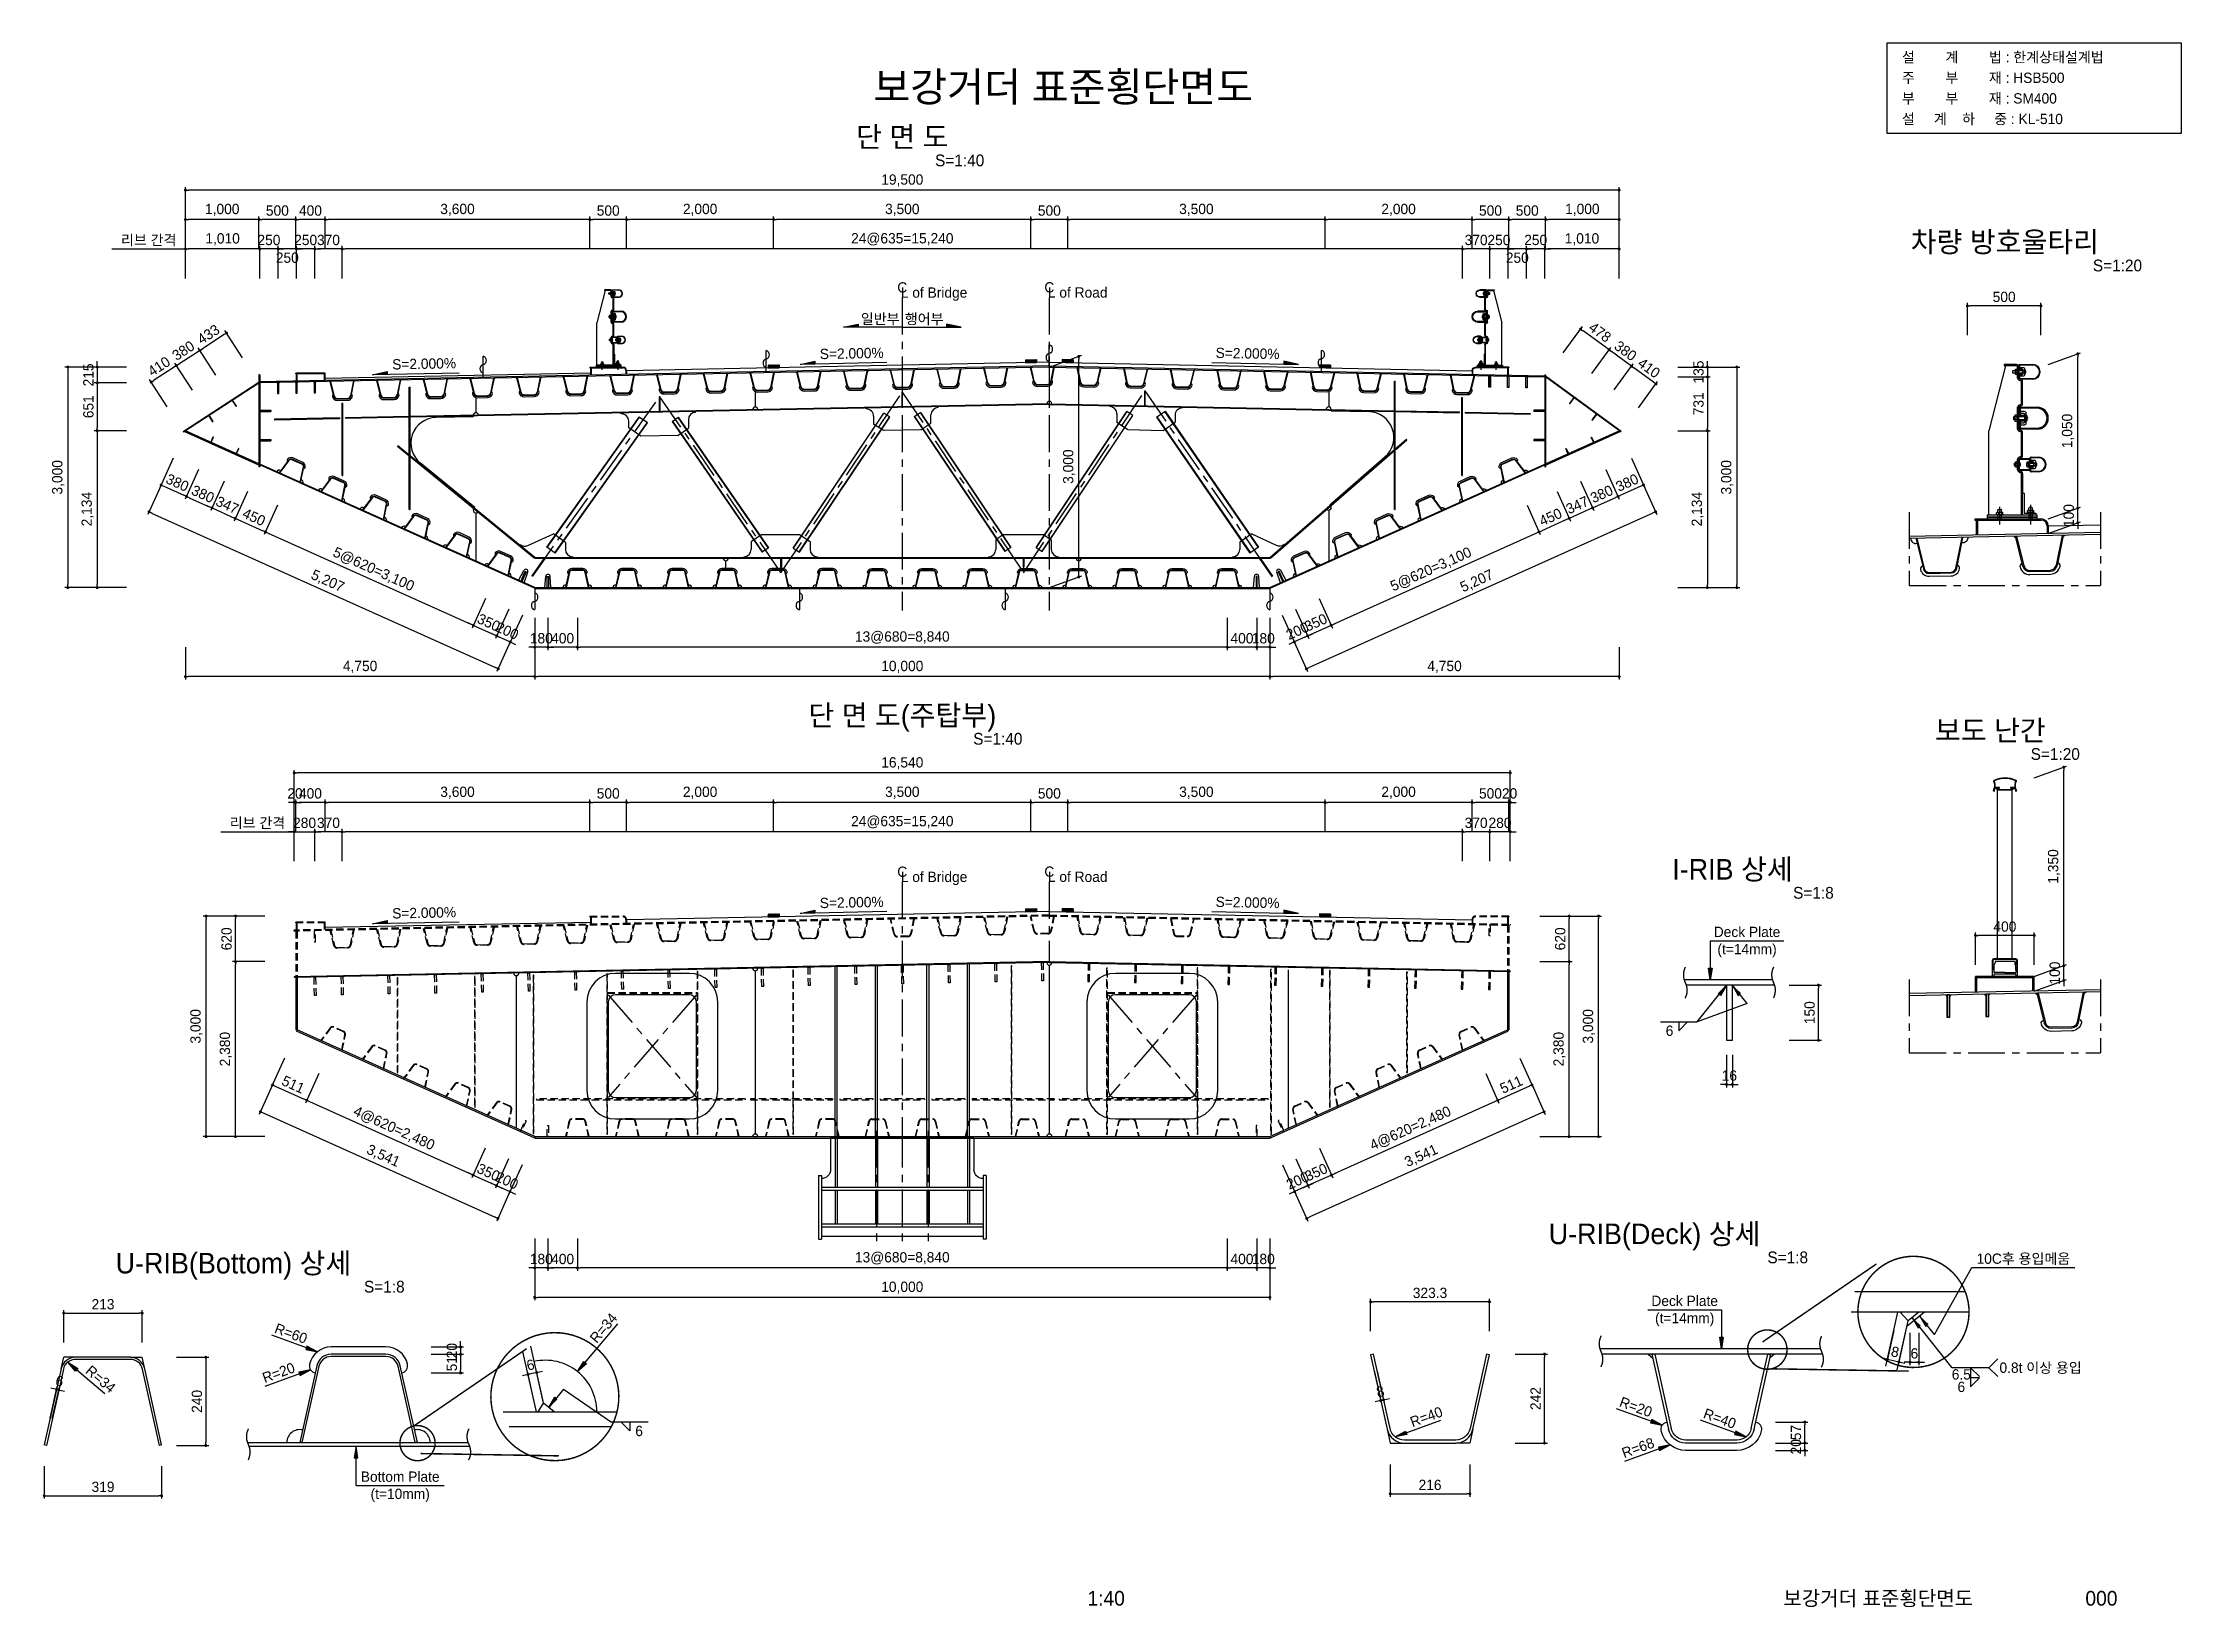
# Model space of a CAD drawing. Extents: x 2940 to 32027, y 1294 to 22572.
import ezdxf
from ezdxf.enums import TextEntityAlignment as Align

# ---------------------------------------------------------------- set-up
doc = ezdxf.new("R2010")
doc.units = 0
doc.header["$LTSCALE"] = 400
doc.linetypes.add('CENTER', pattern=[2, 1.25, -0.25, 0.25, -0.25])
doc.linetypes.add('HIDDEN', pattern=[0.375, 0.25, -0.125])
for name, color, linetype in [('_BAR_MARK_LNE', 1, 'Continuous'), ('CS-CNTL', 1, 'CENTER'), ('CS-CUTL', 1, 'CENTER'), ('CS-DIML', 1, 'Continuous'), ('CS-LEAL', 1, 'Continuous'), ('CS-LIN2', 1, 'Continuous'), ('CS-PATT', 1, 'Continuous'), ('CS-STEL-MAJR', 3, 'Continuous'), ('CS-STEL-MINR', 8, 'HIDDEN'), ('CS-SYMB', 3, 'Continuous'), ('CS-TABL-1', 4, 'Continuous'), ('CS-TEXT2', 6, 'Continuous'), ('CS-TEXT3', 2, 'Continuous'), ('CS-TEXT4', 7, 'Continuous'), ('CX-KEYP-LINE', 7, 'Continuous'), ('DIML', 1, 'Continuous'), ('TITL', 7, 'Continuous'), ('와꾸', 7, 'Continuous'), ('치수선', 7, 'Continuous')]:
    doc.layers.add(name, color=color, linetype=linetype)
doc.styles.add('HY견고딕', font='')
doc.styles.add('휴먼고딕', font='')
doc.styles.get('HY견고딕').set_extended_font_data('HYgtrE')
doc.styles.get('휴먼고딕').set_extended_font_data('휴먼고딕')
doc.dimstyles.new('일반도면_0001', dxfattribs={"dimtxt": 3.5, "dimasz": 1, "dimexe": 1, "dimexo": 5, "dimgap": 1.25, "dimtad": 1, "dimdec": 0, "dimzin": 0, "dimdsep": 46, "dimlunit": 6, "dimtxsty": '휴먼고딕', "dimblk": 'DOT', "dimcen": 0, "dimclrd": 1, "dimclre": 1, "dimclrt": 7, "dimadec": 0, "dimazin": 0, "dimtfac": 1, "dimtdec": 0, "dimtix": 1, "dimtmove": 2, "dimatfit": 3, "dimldrblk": 'NONE', "dimfxl": 1, "dimfrac": 2, "dimtolj": 1, "dimtzin": 0, "dimarcsym": 0})

msp = doc.modelspace()

# ---------------------------------------------------------------- texts
at = {"layer": 'CS-TEXT2', "style": 'HY견고딕'}
for s, p in [('단 면 도', (14630.7, 21292.29)), ('차량 방호울타리', (29627.81, 19862.99)), ('단 면 도(주탑부)', (14630.7, 13425.75)), ('보도 난간', (29430.77, 13218.64)), ('I-RIB 상세', (25922.49, 11330.86)), ('U-RIB(Deck) 상세', (24862.35, 6372.67)), ('U-RIB(Bottom) 상세', (5533.53, 5973.99))]:
    msp.add_text(s, height=280, dxfattribs=at).set_placement(p, align=Align.MIDDLE_CENTER)
at = {"layer": 'CS-TEXT3', "style": 'HY견고딕'}
for s, p in [('S=1:40', (15076.67, 20972.29)), ('S=1:20', (30824.6, 19542.99)), ('S=1:40', (15595.51, 13105.75)), ('S=1:20', (29978.52, 12898.64)), ('S=1:8', (26747.29, 11010.86)), ('S=1:8', (26397.87, 6052.67)), ('S=1:8', (7309.34, 5653.99))]:
    msp.add_text(s, height=160, dxfattribs=at).set_placement(p, align=Align.MIDDLE_LEFT)
at = {"layer": 'CS-TEXT4', "style": '휴먼고딕'}
for s, p in [('설        계        법 : 한계상태설계법', (28226.55, 22375.95)), ('주        부        재 : HSB500', (28226.55, 22095.95)), ('부        부        재 : SM400', (28226.55, 21815.95)), ('설     계    하     중 : KL-510', (28226.55, 21535.95)), ('L of Bridge', (14610.7, 19174.91)), ('L of Road', (16610.7, 19175.91)), ('L of Bridge', (14610.7, 11227.87)), ('L of Road', (16610.7, 11228.87))]:
    msp.add_text(s, height=140, dxfattribs=at).set_placement(p, align=Align.MIDDLE_LEFT)
for s, p in [('리브 간격', (4380.7, 19889.01)), ('C', (14630.7, 19244.91)), ('C', (16630.7, 19245.91)), ('일반부', (14330.7, 18815.91)), ('행어부', (14928.64, 18815.91)), ('리브 간격', (5860.7, 11961.97)), ('C', (14630.7, 11297.87)), ('C', (16630.7, 11298.87)), ('Deck Plate', (26120.87, 10479.39)), ('(t=14mm)', (26120.87, 10245.49)), ('6', (25066.87, 9135.27)), ('10C후 용입메움', (29880, 6035.03)), ('Deck Plate', (25272.65, 5461.29)), ('(t=14mm)', (25272.65, 5227.4)), ('6.5', (29035.58, 4461.18)), ('6', (29035.58, 4291.22)), ('0.8t 이상 용입', (30113.87, 4552.2)), ('6', (11051.1, 3691.45)), ('Bottom Plate', (7801.39, 3070.34)), ('(t=10mm)', (7801.39, 2836.44))]:
    msp.add_text(s, height=140, dxfattribs=at).set_placement(p, align=Align.MIDDLE_CENTER)
for rotation, p in [(1.145763, (13942.7, 18347.63)), (358.854237, (19327.3, 18347.46)), (1.145763, (8126.92, 18206.5)), (1.145763, (8126.92, 10739.46)), (1.145763, (13942.7, 10880.59)), (358.854237, (19327.3, 10880.42))]:
    msp.add_text('S=2.000%', height=140, rotation=rotation, dxfattribs=at).set_placement(p, align=Align.MIDDLE_CENTER)
for s, rotation, p in [('R=34', 50, (10507.3, 4847.49)), ('R=60', 340, (6065.59, 4990.13)), ('R=34', 320, (3482.35, 4456.72)), ('R=20', 20, (5973.02, 4302.29)), ('R=20', 340, (24358.17, 3990.41)), ('R=40', 20, (21584.24, 3701.8)), ('R=40', 340, (25499.45, 3832.8)), ('R=68', 20, (24463.41, 3280.05))]:
    msp.add_text(s, height=140, rotation=rotation, dxfattribs=at).set_placement(p, align=Align.BOTTOM_LEFT)
at = {"layer": 'TITL', "style": 'HY견고딕'}
msp.add_text('보강거더 표준횡단면도', height=400, dxfattribs=at).set_placement((16820, 21971.95), align=Align.MIDDLE_CENTER)
at = {"layer": '와꾸', "linetype": 'Continuous', "style": 'HY견고딕'}
for s, p in [('1:40', (17403.42, 1415.9)), ('보강거더 표준횡단면도', (27905.06, 1415.9)), ('000', (30940.94, 1415.9))]:
    msp.add_text(s, height=200, dxfattribs=at).set_placement(p, align=Align.MIDDLE_CENTER)

# ---------------------------------------------------------------- blocks, each defined once
blk = doc.blocks.new('u-rib')
at = {"layer": 'CS-STEL-MAJR'}
for p, q in [((-116.6, -204.4), (-162, 0)), ((-153.9, 0), (-161.7, -1.7)), ((-108.8, -202.7), (-153.9, 0)), ((153.9, 0), (108.8, -202.7)), ((153.9, 0), (161.7, -1.7)), ((172, 0), (159.9, -9.8)), ((-172, 0), (-159.9, -9.8)), ((162, 0), (116.6, -204.4)), ((-69.7, -234), (69.7, -234)), ((-69.7, -242), (69.7, -242)), ((-69.7, -262), (69.7, -262))]:
    blk.add_line(p, q, dxfattribs=at)
for centre, radius, start, end in [((-116.6, -204.4), 20, 102.53382, 192.53382), ((-69.7, -194), 68, 192.53382, 270), ((-69.7, -194), 48, 192.53382, 270), ((-69.7, -194), 40, 192.53382, 270), ((69.7, -194), 40, 270, 347.46618), ((69.7, -194), 48, 270, 347.46618), ((69.7, -194), 68, 270, 347.46618), ((116.6, -204.4), 20, 347.46618, 77.46618)]:
    blk.add_arc(centre, radius, start, end, dxfattribs=at)
blk = doc.blocks.new('_Dot')
at = {"layer": 'DIML'}
blk.add_line((0, 0), (-1, 0), dxfattribs=at)
at = {"layer": 'DIML', "const_width": 0.5}
blk.add_lwpolyline([(-0.25, 0, 1), (0.25, 0, 1)], format="xyb", close=True, dxfattribs=at)
blk = doc.blocks.new('*D72')
at = {"layer": 'CS-DIML', "color": 1, "lineweight": -2, "transparency": 16777216}
for p, q in [((21001, 5048), (21001, 5488)), ((22577, 5448), (21041, 5448)), ((22617, 5048), (22617, 5488))]:
    blk.add_line(p, q, dxfattribs=at)
at = {"layer": 'Defpoints', "color": 0, "transparency": 16777216}
for p in [(21001, 5448), (21001, 5048), (22617, 5048)]:
    blk.add_point(p, dxfattribs=at)
at = {"layer": 'CS-DIML', "color": 1, "lineweight": -2, "transparency": 16777216, "xscale": 40, "yscale": 40, "zscale": 40, "rotation": 180}
blk.add_blockref('_Dot', (21001, 5448), dxfattribs=at)
at = {"layer": 'CS-DIML', "color": 1, "lineweight": -2, "transparency": 16777216, "xscale": 40, "yscale": 40, "zscale": 40}
blk.add_blockref('_Dot', (22617, 5448), dxfattribs=at)
at = {"layer": 'CS-DIML', "color": 7, "transparency": 16777216, "insert": (21809, 5569), "char_height": 140, "attachment_point": 5, "style": '휴먼고딕'}
blk.add_mtext('\\A1;323.3', dxfattribs=at)
blk = doc.blocks.new('_None')
blk = doc.blocks.new('*D73')
at = {"layer": 'CS-DIML', "color": 1, "lineweight": -2, "transparency": 16777216}
for p, q in [((22965, 4737), (23405, 4737)), ((23365, 3567), (23365, 4697)), ((22965, 3527), (23405, 3527))]:
    blk.add_line(p, q, dxfattribs=at)
at = {"layer": 'Defpoints', "color": 0, "transparency": 16777216}
for p in [(22965, 4737), (23365, 4737), (22965, 3527)]:
    blk.add_point(p, dxfattribs=at)
at = {"layer": 'CS-DIML', "color": 1, "lineweight": -2, "transparency": 16777216, "xscale": 40, "yscale": 40, "zscale": 40}
for p, rotation in [((23365, 4737), 90), ((23365, 3527), 270)]:
    blk.add_blockref('_Dot', p, dxfattribs=dict(at, rotation=rotation))
at = {"layer": 'CS-DIML', "color": 7, "transparency": 16777216, "insert": (23245, 4132), "char_height": 140, "attachment_point": 5, "rotation": 90, "style": '휴먼고딕'}
blk.add_mtext('\\A1;242', dxfattribs=at)
blk = doc.blocks.new('*D74')
at = {"layer": 'CS-DIML', "color": 1, "lineweight": -2, "transparency": 16777216}
for p, q in [((21268, 3237), (21268, 2797)), ((22350, 3237), (22350, 2797)), ((21308, 2837), (22310, 2837))]:
    blk.add_line(p, q, dxfattribs=at)
at = {"layer": 'Defpoints', "color": 0, "transparency": 16777216}
for p in [(21268, 3237), (22350, 3237), (22350, 2837)]:
    blk.add_point(p, dxfattribs=at)
at = {"layer": 'CS-DIML', "color": 1, "lineweight": -2, "transparency": 16777216, "xscale": 40, "yscale": 40, "zscale": 40, "rotation": 180}
blk.add_blockref('_Dot', (21268, 2837), dxfattribs=at)
at = {"layer": 'CS-DIML', "color": 1, "lineweight": -2, "transparency": 16777216, "xscale": 40, "yscale": 40, "zscale": 40}
blk.add_blockref('_Dot', (22350, 2837), dxfattribs=at)
at = {"layer": 'CS-DIML', "color": 7, "transparency": 16777216, "insert": (21809, 2957), "char_height": 140, "attachment_point": 5, "style": '휴먼고딕'}
blk.add_mtext('\\A1;216', dxfattribs=at)
blk = doc.blocks.new('*D75')
at = {"layer": 'CS-DIML', "color": 1, "lineweight": -2, "transparency": 16777216}
for p, q in [((21052, 4496), (21148, 4067)), ((21091, 4505), (21187, 4075)), ((21100, 4097), (21061, 4088)), ((21139, 4106), (21178, 4114)), ((21217, 4123), (21256, 4132))]:
    blk.add_line(p, q, dxfattribs=at)
at = {"layer": 'Defpoints', "color": 0, "transparency": 16777216}
for p in [(21052, 4496), (21091, 4505), (21178, 4114)]:
    blk.add_point(p, dxfattribs=at)
at = {"layer": 'CS-DIML', "color": 1, "lineweight": -2, "transparency": 16777216, "xscale": 40, "yscale": 40, "zscale": 40}
for p, rotation in [((21139, 4106), 12.53382120394582), ((21178, 4114), 192.5338212039458)]:
    blk.add_blockref('_Dot', p, dxfattribs=dict(at, rotation=rotation))
at = {"layer": 'CS-DIML', "color": 7, "transparency": 16777216, "insert": (21133, 4227), "char_height": 140, "attachment_point": 5, "rotation": 12.5338, "style": '휴먼고딕'}
blk.add_mtext('\\A1;8', dxfattribs=at)
blk = doc.blocks.new('하부리브(320)')
at = {"layer": 'CS-STEL-MAJR'}
for points in [[(160, 0), (113.6, 208.7, 0.351505), (74.6, 240), (-74.6, 240, 0.351505), (-113.6, 208.7), (-160, 0)], [(159.7, 1.3), (153.9, 0), (107.8, 207.4, 0.351505), (74.6, 234), (-74.6, 234, 0.351505), (-107.8, 207.4), (-153.9, 0), (-159.7, 1.3)], [(118, 189.2, 0.414214), (133.1, 213, 0.351505), (74.6, 260), (-74.6, 260, 0.351505), (-133.1, 213, 0.414214), (-118, 189.2)]]:
    blk.add_lwpolyline(points, format="xyb", dxfattribs=at)
for centre, start, end in [((-160, 0), 77.4674, 180), ((160, 0), 360, 102.5326)]:
    blk.add_arc(centre, 35, start, end, dxfattribs=at)
blk = doc.blocks.new('*D76')
at = {"layer": 'CS-DIML', "color": 1, "lineweight": -2, "transparency": 16777216}
for p, q in [((30218, 18196), (30658, 18356)), ((30618, 16282), (30618, 18302)), ((30218, 16096), (30658, 16256))]:
    blk.add_line(p, q, dxfattribs=at)
at = {"layer": 'Defpoints', "color": 0, "transparency": 16777216}
for p in [(30618, 18342), (30218, 18196), (30218, 16096)]:
    blk.add_point(p, dxfattribs=at)
at = {"layer": 'CS-DIML', "color": 1, "lineweight": -2, "transparency": 16777216, "xscale": 40, "yscale": 40, "zscale": 40}
for p, rotation in [((30618, 18342), 90), ((30618, 16242), 270)]:
    blk.add_blockref('_Dot', p, dxfattribs=dict(at, rotation=rotation))
at = {"layer": 'CS-DIML', "color": 7, "transparency": 16777216, "insert": (30487, 17292), "char_height": 140, "attachment_point": 5, "rotation": 90, "style": '휴먼고딕'}
blk.add_mtext('\\A1;1,050', dxfattribs=at)
blk = doc.blocks.new('*D77')
at = {"layer": 'CS-DIML', "color": 1, "lineweight": -2, "transparency": 16777216}
for p, q in [((30618, 16282), (30618, 16322)), ((30218, 16096), (30658, 16256)), ((30218, 15896), (30658, 16056)), ((30618, 16042), (30618, 16242)), ((30618, 16002), (30618, 15962))]:
    blk.add_line(p, q, dxfattribs=at)
at = {"layer": 'Defpoints', "color": 0, "transparency": 16777216}
for p in [(30218, 16096), (30618, 16242), (30218, 15896)]:
    blk.add_point(p, dxfattribs=at)
at = {"layer": 'CS-DIML', "color": 1, "lineweight": -2, "transparency": 16777216, "xscale": 40, "yscale": 40, "zscale": 40}
for p, rotation in [((30618, 16242), 270), ((30618, 16042), 90)]:
    blk.add_blockref('_Dot', p, dxfattribs=dict(at, rotation=rotation))
at = {"layer": 'CS-DIML', "color": 7, "transparency": 16777216, "insert": (30497, 16142), "char_height": 140, "attachment_point": 5, "rotation": 90, "style": '휴먼고딕'}
blk.add_mtext('\\A1;100', dxfattribs=at)
blk = doc.blocks.new('*D78')
at = {"layer": 'CS-DIML', "color": 1, "lineweight": -2, "transparency": 16777216}
for p, q in [((2960, 3211), (2960, 2771)), ((4557, 3211), (4557, 2771)), ((3000, 2811), (4517, 2811))]:
    blk.add_line(p, q, dxfattribs=at)
at = {"layer": 'Defpoints', "color": 0, "transparency": 16777216}
for p in [(2960, 3211), (4557, 3211), (4557, 2811)]:
    blk.add_point(p, dxfattribs=at)
at = {"layer": 'CS-DIML', "color": 1, "lineweight": -2, "transparency": 16777216, "xscale": 40, "yscale": 40, "zscale": 40, "rotation": 180}
blk.add_blockref('_Dot', (2960, 2811), dxfattribs=at)
at = {"layer": 'CS-DIML', "color": 1, "lineweight": -2, "transparency": 16777216, "xscale": 40, "yscale": 40, "zscale": 40}
blk.add_blockref('_Dot', (4557, 2811), dxfattribs=at)
at = {"layer": 'CS-DIML', "color": 7, "transparency": 16777216, "insert": (3759, 2931), "char_height": 140, "attachment_point": 5, "style": '휴먼고딕'}
blk.add_mtext('\\A1;319', dxfattribs=at)
blk = doc.blocks.new('*D79')
at = {"layer": 'CS-DIML', "color": 1, "lineweight": -2, "transparency": 16777216}
for p, q in [((4757, 4694), (5197, 4694)), ((5157, 4654), (5157, 3534)), ((4757, 3494), (5197, 3494))]:
    blk.add_line(p, q, dxfattribs=at)
at = {"layer": 'Defpoints', "color": 0, "transparency": 16777216}
for p in [(4757, 4694), (4757, 3494), (5157, 3494)]:
    blk.add_point(p, dxfattribs=at)
at = {"layer": 'CS-DIML', "color": 1, "lineweight": -2, "transparency": 16777216, "xscale": 40, "yscale": 40, "zscale": 40}
for p, rotation in [((5157, 4694), 90), ((5157, 3494), 270)]:
    blk.add_blockref('_Dot', p, dxfattribs=dict(at, rotation=rotation))
at = {"layer": 'CS-DIML', "color": 7, "transparency": 16777216, "insert": (5037, 4094), "char_height": 140, "attachment_point": 5, "rotation": 90, "style": '휴먼고딕'}
blk.add_mtext('\\A1;240', dxfattribs=at)
blk = doc.blocks.new('*D80')
at = {"layer": 'CS-DIML', "color": 1, "lineweight": -2, "transparency": 16777216}
for p, q in [((3225, 4894), (3225, 5334)), ((3265, 5294), (4252, 5294)), ((4292, 4894), (4292, 5334))]:
    blk.add_line(p, q, dxfattribs=at)
at = {"layer": 'Defpoints', "color": 0, "transparency": 16777216}
for p in [(4292, 5294), (3225, 4894), (4292, 4894)]:
    blk.add_point(p, dxfattribs=at)
at = {"layer": 'CS-DIML', "color": 1, "lineweight": -2, "transparency": 16777216, "xscale": 40, "yscale": 40, "zscale": 40, "rotation": 180}
blk.add_blockref('_Dot', (3225, 5294), dxfattribs=at)
at = {"layer": 'CS-DIML', "color": 1, "lineweight": -2, "transparency": 16777216, "xscale": 40, "yscale": 40, "zscale": 40}
blk.add_blockref('_Dot', (4292, 5294), dxfattribs=at)
at = {"layer": 'CS-DIML', "color": 7, "transparency": 16777216, "insert": (3759, 5414), "char_height": 140, "attachment_point": 5, "style": '휴먼고딕'}
blk.add_mtext('\\A1;213', dxfattribs=at)
blk = doc.blocks.new('*D81')
at = {"layer": 'CS-DIML', "color": 1, "lineweight": -2, "transparency": 16777216}
for p, q in [((3041, 3866), (3136, 4295)), ((3089, 4265), (3050, 4273)), ((3070, 3859), (3166, 4289)), ((3157, 4249), (3128, 4256)), ((3196, 4241), (3235, 4232))]:
    blk.add_line(p, q, dxfattribs=at)
at = {"layer": 'Defpoints', "color": 0, "transparency": 16777216}
for p in [(3128, 4256), (3041, 3866), (3070, 3859)]:
    blk.add_point(p, dxfattribs=at)
at = {"layer": 'CS-DIML', "color": 1, "lineweight": -2, "transparency": 16777216, "xscale": 40, "yscale": 40, "zscale": 40}
for p, rotation in [((3128, 4256), 347.4674007370486), ((3157, 4249), 167.4674007370486)]:
    blk.add_blockref('_Dot', p, dxfattribs=dict(at, rotation=rotation))
at = {"layer": 'CS-DIML', "color": 7, "transparency": 16777216, "insert": (3168, 4370), "char_height": 140, "attachment_point": 5, "rotation": 347.4674, "style": '휴먼고딕'}
blk.add_mtext('\\A1;6', dxfattribs=at)
blk = doc.blocks.new('*D82')
at = {"layer": 'CS-DIML', "color": 1, "lineweight": -2, "transparency": 16777216}
for p, q in [((26692, 9755), (27132, 9755)), ((27092, 9045), (27092, 9715)), ((26692, 9005), (27132, 9005))]:
    blk.add_line(p, q, dxfattribs=at)
at = {"layer": 'Defpoints', "color": 0, "transparency": 16777216}
for p in [(26692, 9755), (27092, 9755), (26692, 9005)]:
    blk.add_point(p, dxfattribs=at)
at = {"layer": 'CS-DIML', "color": 1, "lineweight": -2, "transparency": 16777216, "xscale": 40, "yscale": 40, "zscale": 40}
for p, rotation in [((27092, 9755), 90), ((27092, 9005), 270)]:
    blk.add_blockref('_Dot', p, dxfattribs=dict(at, rotation=rotation))
at = {"layer": 'CS-DIML', "color": 7, "transparency": 16777216, "insert": (26972, 9380), "char_height": 140, "attachment_point": 5, "rotation": 90, "style": '휴먼고딕'}
blk.add_mtext('\\A1;150', dxfattribs=at)
blk = doc.blocks.new('*D83')
at = {"layer": 'CS-DIML', "color": 1, "lineweight": -2, "transparency": 16777216}
for p, q in [((25841, 8805), (25841, 8365)), ((25921, 8805), (25921, 8365)), ((25801, 8405), (25761, 8405)), ((25841, 8405), (25921, 8405)), ((25961, 8405), (26001, 8405))]:
    blk.add_line(p, q, dxfattribs=at)
at = {"layer": 'Defpoints', "color": 0, "transparency": 16777216}
for p in [(25841, 8805), (25921, 8805), (25921, 8405)]:
    blk.add_point(p, dxfattribs=at)
at = {"layer": 'CS-DIML', "color": 1, "lineweight": -2, "transparency": 16777216, "xscale": 40, "yscale": 40, "zscale": 40}
blk.add_blockref('_Dot', (25841, 8405), dxfattribs=at)
at = {"layer": 'CS-DIML', "color": 1, "lineweight": -2, "transparency": 16777216, "xscale": 40, "yscale": 40, "zscale": 40, "rotation": 180}
blk.add_blockref('_Dot', (25921, 8405), dxfattribs=at)
at = {"layer": 'CS-DIML', "color": 7, "transparency": 16777216, "insert": (25881, 8525), "char_height": 140, "attachment_point": 5, "style": '휴먼고딕'}
blk.add_mtext('\\A1;16', dxfattribs=at)
blk = doc.blocks.new('*D84')
at = {"layer": 'CS-DIML', "color": 1, "lineweight": -2, "transparency": 16777216}
for p, q in [((26507, 3527), (26947, 3527)), ((26907, 3567), (26907, 3607)), ((26907, 3427), (26907, 3527)), ((26507, 3427), (26947, 3427)), ((26907, 3387), (26907, 3347))]:
    blk.add_line(p, q, dxfattribs=at)
at = {"layer": 'Defpoints', "color": 0, "transparency": 16777216}
for p in [(26507, 3527), (26907, 3527), (26507, 3427)]:
    blk.add_point(p, dxfattribs=at)
at = {"layer": 'CS-DIML', "color": 1, "lineweight": -2, "transparency": 16777216, "xscale": 40, "yscale": 40, "zscale": 40}
for p, rotation in [((26907, 3527), 270), ((26907, 3427), 90)]:
    blk.add_blockref('_Dot', p, dxfattribs=dict(at, rotation=rotation))
at = {"layer": 'CS-DIML', "color": 7, "transparency": 16777216, "insert": (26786, 3477), "char_height": 140, "attachment_point": 5, "rotation": 90, "style": '휴먼고딕'}
blk.add_mtext('\\A1;20', dxfattribs=at)
blk = doc.blocks.new('*D85')
at = {"layer": 'CS-DIML', "color": 1, "lineweight": -2, "transparency": 16777216}
for p, q in [((26507, 3813), (26947, 3813)), ((26507, 3527), (26947, 3527)), ((26907, 3567), (26907, 3773))]:
    blk.add_line(p, q, dxfattribs=at)
at = {"layer": 'Defpoints', "color": 0, "transparency": 16777216}
for p in [(26507, 3813), (26907, 3813), (26507, 3527)]:
    blk.add_point(p, dxfattribs=at)
at = {"layer": 'CS-DIML', "color": 1, "lineweight": -2, "transparency": 16777216, "xscale": 40, "yscale": 40, "zscale": 40}
for p, rotation in [((26907, 3813), 90), ((26907, 3527), 270)]:
    blk.add_blockref('_Dot', p, dxfattribs=dict(at, rotation=rotation))
at = {"layer": 'CS-DIML', "color": 7, "transparency": 16777216, "insert": (26787, 3670), "char_height": 140, "attachment_point": 5, "rotation": 90, "style": '휴먼고딕'}
blk.add_mtext('\\A1;57', dxfattribs=at)
blk = doc.blocks.new('*D86')
at = {"layer": 'CS-DIML', "color": 1, "lineweight": -2, "transparency": 16777216}
for p, q in [((8224, 4834), (8664, 4834)), ((8224, 4734), (8664, 4734)), ((8624, 4874), (8624, 4914)), ((8624, 4834), (8624, 4734)), ((8624, 4694), (8624, 4654))]:
    blk.add_line(p, q, dxfattribs=at)
at = {"layer": 'Defpoints', "color": 0, "transparency": 16777216}
for p in [(8224, 4834), (8224, 4734), (8624, 4734)]:
    blk.add_point(p, dxfattribs=at)
at = {"layer": 'CS-DIML', "color": 1, "lineweight": -2, "transparency": 16777216, "xscale": 40, "yscale": 40, "zscale": 40}
for p, rotation in [((8624, 4834), 270), ((8624, 4734), 90)]:
    blk.add_blockref('_Dot', p, dxfattribs=dict(at, rotation=rotation))
at = {"layer": 'CS-DIML', "color": 7, "transparency": 16777216, "insert": (8504, 4784), "char_height": 140, "attachment_point": 5, "rotation": 90, "style": '휴먼고딕'}
blk.add_mtext('\\A1;20', dxfattribs=at)
blk = doc.blocks.new('*D87')
at = {"layer": 'CS-DIML', "color": 1, "lineweight": -2, "transparency": 16777216}
for p, q in [((8224, 4734), (8664, 4734)), ((8624, 4694), (8624, 4520)), ((8224, 4480), (8664, 4480))]:
    blk.add_line(p, q, dxfattribs=at)
at = {"layer": 'Defpoints', "color": 0, "transparency": 16777216}
for p in [(8224, 4734), (8224, 4480), (8624, 4480)]:
    blk.add_point(p, dxfattribs=at)
at = {"layer": 'CS-DIML', "color": 1, "lineweight": -2, "transparency": 16777216, "xscale": 40, "yscale": 40, "zscale": 40}
for p, rotation in [((8624, 4734), 90), ((8624, 4480), 270)]:
    blk.add_blockref('_Dot', p, dxfattribs=dict(at, rotation=rotation))
at = {"layer": 'CS-DIML', "color": 7, "transparency": 16777216, "insert": (8504, 4607), "char_height": 140, "attachment_point": 5, "rotation": 90, "style": '휴먼고딕'}
blk.add_mtext('\\A1;51', dxfattribs=at)
blk = doc.blocks.new('NN')
at = {"color": 3}
for p, q in [((-71, 1263), (-73, 1263)), ((-67, 1281), (-41, 1281)), ((-37, 1285), (-66, 1285)), ((-66, 1279), (-66, 1281)), ((-45, 1277), (-64, 1277)), ((-50, 440), (-50, 1268)), ((-50, 1268), (50, 1268)), ((-45, 1268), (-45, 1277)), ((-42, 1281), (-42, 1271)), ((-42, 1271), (-1, 1271)), ((-41, 1281), (-41, 1280)), ((-41, 1280), (-37, 1280)), ((-37, 1280), (-37, 1285)), ((-1, 1271), (43, 1271)), ((68, 1285), (39, 1285)), ((39, 1285), (39, 1280)), ((39, 1280), (42, 1280)), ((42, 1281), (68, 1281)), ((42, 1280), (42, 1281)), ((43, 1271), (43, 1281)), ((66, 1277), (47, 1277)), ((47, 1277), (47, 1268)), ((50, 440), (50, 1268)), ((68, 1281), (68, 1279)), ((75, 1263), (73, 1263)), ((-50, 120), (-50, 440)), ((50, 120), (50, 440)), ((-85, 80), (-85, 110)), ((-85, 0), (-85, 80)), ((-85, 80), (-81, 80)), ((-85, 0), (85, 0)), ((-79, 83), (-79, 110)), ((30, 120), (-75, 120)), ((-37, 114), (-75, 114)), ((-75, 45), (-75, 69)), ((-75, 68), (-75, 27)), ((0, 27), (-75, 27)), ((-75, 10), (-75, 0)), ((-73, 77), (-70, 84)), ((30, 114), (-70, 114)), ((68, 16), (-68, 16)), ((-67, 99), (-67, 93)), ((-62, 104), (63, 104)), ((0, 27), (75, 27)), ((75, 120), (30, 120)), ((70, 114), (30, 114)), ((75, 114), (37, 114)), ((67, 99), (67, 93)), ((73, 77), (70, 84)), ((75, 45), (75, 69)), ((75, 68), (75, 27)), ((75, 10), (75, 0)), ((79, 83), (79, 110)), ((85, 80), (81, 80)), ((85, 80), (85, 110)), ((85, 0), (85, 80))]:
    blk.add_line(p, q, dxfattribs=at)
for centre, radius, start, end in [((-72, 1328), 5, 117.4916, 229.5364), ((-143, 1298), 74, 332.8077, 15.8587), ((-83, 1315), 12.1, 17.4144, 51.8005), ((1, 1179), 171, 63.8096, 116.1904), ((-72, 1328), 1.5, 117.4916, 231.3144), ((1, 1179), 167, 63.8382, 116.1618), ((-83, 1315), 15.6, 16.5055, 51.118), ((-143, 1298), 77.5, 350.2093, 15.7476), ((144, 1298), 77.5, 164.2524, 189.7907), ((84, 1315), 15.6, 128.8616, 163.464), ((144, 1298), 74, 164.1413, 207.1923), ((84, 1315), 12.1, 128.1734, 162.5462), ((74, 1328), 1.5, 308.6856, 62.5084), ((74, 1328), 5, 310.4636, 62.5084), ((-74, 1263), 3, 152.4777, 9.5941), ((-143, 1298), 77.5, 333.3995, 347.5692), ((-64, 1279), 2, 180, 270), ((-53, 1277), 4.29, 183.1691, 356.8309), ((54, 1277), 4.29, 183.1691, 356.8309), ((66, 1279), 2, 270, 0), ((144, 1298), 77.5, 192.4308, 206.6005), ((76, 1263), 3, 170.4059, 27.5223), ((-75, 110), 10, 90, 180), ((-81, 83), 2.5, 270, 0), ((-75, 110), 4.01, 90, 180), ((-62, 71), 12.7, 148.9604, 186.8691), ((-68, 10), 6.38, 90, 180), ((-87, 93), 20, 330.3474, 0), ((-62, 99), 5.01, 90, 180), ((62, 99), 5.01, 0, 90), ((87, 93), 20, 180, 209.6526), ((68, 10), 6.38, 0, 90), ((62, 71), 13.3, 354.2559, 30.5864), ((75, 110), 10, 0, 90), ((75, 110), 4.01, 0, 90), ((81, 83), 2.5, 180, 270)]:
    blk.add_arc(centre, radius, start, end, dxfattribs=at)
at = {"layer": 'Defpoints', "color": 0, "linetype": 'ByBlock', "ltscale": 0.07}
blk.add_point((-85, 0), dxfattribs=at)
blk.add_point((-85, 0), dxfattribs=at)
blk = doc.blocks.new('*D88')
at = {"layer": 'CS-DIML', "color": 1, "lineweight": -2, "transparency": 16777216}
for p, q in [((30028, 12574), (30468, 12734)), ((30428, 10059), (30428, 12679)), ((30028, 9874), (30468, 10034))]:
    blk.add_line(p, q, dxfattribs=at)
at = {"layer": 'Defpoints', "color": 0, "transparency": 16777216}
for p in [(30028, 12574), (30428, 12719), (30028, 9874)]:
    blk.add_point(p, dxfattribs=at)
at = {"layer": 'CS-DIML', "color": 1, "lineweight": -2, "transparency": 16777216, "xscale": 40, "yscale": 40, "zscale": 40}
for p, rotation in [((30428, 12719), 90), ((30428, 10019), 270)]:
    blk.add_blockref('_Dot', p, dxfattribs=dict(at, rotation=rotation))
at = {"layer": 'CS-DIML', "color": 7, "transparency": 16777216, "insert": (30297, 11369), "char_height": 140, "attachment_point": 5, "rotation": 90, "style": '휴먼고딕'}
blk.add_mtext('\\A1;1,350', dxfattribs=at)
blk = doc.blocks.new('*D89')
at = {"layer": 'CS-DIML', "color": 1, "lineweight": -2, "transparency": 16777216}
for p, q in [((30028, 9874), (30468, 10034)), ((30428, 10059), (30428, 10099)), ((30428, 9819), (30428, 10019)), ((30028, 9674), (30468, 9834)), ((30428, 9779), (30428, 9739))]:
    blk.add_line(p, q, dxfattribs=at)
at = {"layer": 'Defpoints', "color": 0, "transparency": 16777216}
for p in [(30428, 10019), (30028, 9874), (30028, 9674)]:
    blk.add_point(p, dxfattribs=at)
at = {"layer": 'CS-DIML', "color": 1, "lineweight": -2, "transparency": 16777216, "xscale": 40, "yscale": 40, "zscale": 40}
for p, rotation in [((30428, 10019), 270), ((30428, 9819), 90)]:
    blk.add_blockref('_Dot', p, dxfattribs=dict(at, rotation=rotation))
at = {"layer": 'CS-DIML', "color": 7, "transparency": 16777216, "insert": (30307, 9919), "char_height": 140, "attachment_point": 5, "rotation": 90, "style": '휴먼고딕'}
blk.add_mtext('\\A1;100', dxfattribs=at)
blk = doc.blocks.new('*D90')
at = {"layer": 'CS-DIML', "color": 1, "lineweight": -2, "transparency": 16777216}
for p, q in [((29118, 18594), (29118, 19034)), ((30078, 18994), (29158, 18994)), ((30118, 18594), (30118, 19034))]:
    blk.add_line(p, q, dxfattribs=at)
at = {"layer": 'Defpoints', "color": 0, "transparency": 16777216}
for p in [(29118, 18994), (29118, 18594), (30118, 18594)]:
    blk.add_point(p, dxfattribs=at)
at = {"layer": 'CS-DIML', "color": 1, "lineweight": -2, "transparency": 16777216, "xscale": 40, "yscale": 40, "zscale": 40, "rotation": 180}
blk.add_blockref('_Dot', (29118, 18994), dxfattribs=at)
at = {"layer": 'CS-DIML', "color": 1, "lineweight": -2, "transparency": 16777216, "xscale": 40, "yscale": 40, "zscale": 40}
blk.add_blockref('_Dot', (30118, 18994), dxfattribs=at)
at = {"layer": 'CS-DIML', "color": 7, "transparency": 16777216, "insert": (29618, 19115), "char_height": 140, "attachment_point": 5, "style": '휴먼고딕'}
blk.add_mtext('\\A1;500', dxfattribs=at)
blk = doc.blocks.new('*D91')
at = {"layer": 'CS-DIML', "color": 1, "lineweight": -2, "transparency": 16777216}
for p, q in [((29228, 10031), (29228, 10471)), ((29988, 10431), (29268, 10431)), ((30028, 10031), (30028, 10471))]:
    blk.add_line(p, q, dxfattribs=at)
at = {"layer": 'Defpoints', "color": 0, "transparency": 16777216}
for p in [(29228, 10431), (29228, 10031), (30028, 10031)]:
    blk.add_point(p, dxfattribs=at)
at = {"layer": 'CS-DIML', "color": 1, "lineweight": -2, "transparency": 16777216, "xscale": 40, "yscale": 40, "zscale": 40, "rotation": 180}
blk.add_blockref('_Dot', (29228, 10431), dxfattribs=at)
at = {"layer": 'CS-DIML', "color": 1, "lineweight": -2, "transparency": 16777216, "xscale": 40, "yscale": 40, "zscale": 40}
blk.add_blockref('_Dot', (30028, 10431), dxfattribs=at)
at = {"layer": 'CS-DIML', "color": 7, "transparency": 16777216, "insert": (29628, 10551), "char_height": 140, "attachment_point": 5, "style": '휴먼고딕'}
blk.add_mtext('\\A1;400', dxfattribs=at)
blk = doc.blocks.new('*D93')
at = {"layer": 'CS-DIML', "color": 1, "lineweight": -2, "transparency": 16777216}
for p, q in [((28337, 5026), (28337, 4586)), ((28456, 5026), (28456, 4586)), ((28297, 4626), (28257, 4626)), ((28337, 4626), (28456, 4626)), ((28496, 4626), (28536, 4626))]:
    blk.add_line(p, q, dxfattribs=at)
at = {"layer": 'Defpoints', "color": 0, "transparency": 16777216}
for p in [(28337, 5026), (28456, 5026), (28456, 4626)]:
    blk.add_point(p, dxfattribs=at)
at = {"layer": 'CS-DIML', "color": 1, "lineweight": -2, "transparency": 16777216, "xscale": 40, "yscale": 40, "zscale": 40}
blk.add_blockref('_Dot', (28337, 4626), dxfattribs=at)
at = {"layer": 'CS-DIML', "color": 1, "lineweight": -2, "transparency": 16777216, "xscale": 40, "yscale": 40, "zscale": 40, "rotation": 180}
blk.add_blockref('_Dot', (28456, 4626), dxfattribs=at)
at = {"layer": 'CS-DIML', "color": 7, "transparency": 16777216, "insert": (28397, 4746), "char_height": 140, "attachment_point": 5, "style": '휴먼고딕'}
blk.add_mtext('\\A1;6', dxfattribs=at)
blk = doc.blocks.new('*D94')
at = {"layer": 'CS-DIML', "color": 1, "lineweight": -2, "transparency": 16777216}
for p, q in [((28117, 5057), (28022, 4627)), ((28273, 5022), (28178, 4592)), ((27991, 4675), (27952, 4684)), ((28030, 4666), (28187, 4632)), ((28226, 4623), (28265, 4614))]:
    blk.add_line(p, q, dxfattribs=at)
at = {"layer": 'Defpoints', "color": 0, "transparency": 16777216}
for p in [(28117, 5057), (28273, 5022), (28187, 4632)]:
    blk.add_point(p, dxfattribs=at)
at = {"layer": 'CS-DIML', "color": 1, "lineweight": -2, "transparency": 16777216, "xscale": 40, "yscale": 40, "zscale": 40}
for p, rotation in [((28030, 4666), 347.4661787966966), ((28187, 4632), 167.4661787966966)]:
    blk.add_blockref('_Dot', p, dxfattribs=dict(at, rotation=rotation))
at = {"layer": 'CS-DIML', "color": 7, "transparency": 16777216, "insert": (28135, 4766), "char_height": 140, "attachment_point": 5, "rotation": 347.4662, "style": '휴먼고딕'}
blk.add_mtext('\\A1;8', dxfattribs=at)
blk = doc.blocks.new('*D95')
at = {"layer": 'CS-DIML', "color": 1, "lineweight": -2, "transparency": 16777216}
for p, q in [((9502, 4451), (9463, 4442)), ((9628, 4069), (9533, 4499)), ((9658, 4486), (9541, 4460)), ((9745, 4095), (9650, 4525)), ((9697, 4494), (9736, 4503))]:
    blk.add_line(p, q, dxfattribs=at)
at = {"layer": 'Defpoints', "color": 0, "transparency": 16777216}
for p in [(9541, 4460), (9745, 4095), (9628, 4069)]:
    blk.add_point(p, dxfattribs=at)
at = {"layer": 'CS-DIML', "color": 1, "lineweight": -2, "transparency": 16777216, "xscale": 40, "yscale": 40, "zscale": 40}
for p, rotation in [((9541, 4460), 12.53259928601215), ((9658, 4486), 192.5325992860122)]:
    blk.add_blockref('_Dot', p, dxfattribs=dict(at, rotation=rotation))
at = {"layer": 'CS-DIML', "color": 7, "transparency": 16777216, "insert": (9574, 4590), "char_height": 140, "attachment_point": 5, "rotation": 12.5326, "style": '휴먼고딕'}
blk.add_mtext('\\A1;6', dxfattribs=at)
blk = doc.blocks.new('연석')
at = {"layer": 'CS-STEL-MAJR'}
for p, q in [((-290, 1142), (-405, 700)), ((-216, 1150), (-300, 1150)), ((-300, 1150), (-300, 1142)), ((-216, 1142), (-300, 1142)), ((-211, 1106), (-223, 1106)), ((-211, 1094), (-223, 1094)), ((-208, 1058), (-208, 1134)), ((-200, 1119), (-200, 1142)), ((-200, 1058), (-200, 1134)), ((-200, 1058), (-200, 1081)), ((-196, 1142), (-196, 1119)), ((-196, 1081), (-196, 1058)), ((-192, 1150), (-105, 1150)), ((-105, 1146), (-192, 1146)), ((-192, 1115), (-180, 1115)), ((-180, 1111), (-192, 1111)), ((-192, 1089), (-180, 1089)), ((-180, 1085), (-192, 1085)), ((-192, 1054), (-105, 1054)), ((-105, 1050), (-192, 1050)), ((-192, 1050), (-191, 1050)), ((-192, 1042), (-191, 1042)), ((-183, 883), (-183, 1034)), ((-180, 1115), (-180, 1111)), ((-180, 1089), (-180, 1085)), ((-175, 883), (-175, 1034)), ((-161, 1082), (-161, 1118)), ((-192, 875), (-191, 875)), ((-211, 793), (-226, 793)), ((-211, 777), (-226, 777)), ((-208, 711), (-208, 859)), ((-200, 711), (-200, 859)), ((-200, 814), (-200, 844)), ((-200, 726), (-200, 756)), ((-192, 867), (-191, 867)), ((-192, 844), (-192, 814)), ((-192, 756), (-192, 726)), ((-184, 860), (-75, 860)), ((-75, 852), (-184, 852)), ((-184, 806), (-167, 806)), ((-167, 798), (-184, 798)), ((-184, 772), (-167, 772)), ((-167, 764), (-184, 764)), ((-167, 806), (-167, 798)), ((-167, 772), (-167, 764)), ((-150, 763), (-150, 807)), ((-405, 126), (-405, 700)), ((-192, 703), (-191, 703)), ((-192, 695), (-191, 695)), ((-184, 718), (-75, 718)), ((-75, 710), (-184, 710)), ((-183, 530), (-183, 687)), ((-175, 530), (-175, 687)), ((-211, 476), (-223, 476)), ((-211, 464), (-223, 464)), ((-208, 433), (-208, 506)), ((-200, 433), (-200, 506)), ((-197, 452), (-197, 488)), ((-192, 522), (-191, 522)), ((-192, 514), (-191, 514)), ((-192, 514), (-191, 514)), ((-131, 476), (-143, 476)), ((-131, 464), (-143, 464)), ((-125, 489), (-125, 512)), ((-125, 428), (-125, 451)), ((-121, 512), (-121, 489)), ((-121, 451), (-121, 428)), ((-117, 520), (-65, 520)), ((-65, 516), (-117, 516)), ((-117, 485), (-105, 485)), ((-105, 481), (-117, 481)), ((-117, 459), (-105, 459)), ((-105, 455), (-117, 455)), ((-105, 485), (-105, 481)), ((-105, 459), (-105, 455)), ((-86, 452), (-86, 488)), ((-192, 425), (-191, 425)), ((-192, 417), (-191, 417)), ((-183, 126), (-183, 409)), ((-117, 424), (-65, 424)), ((-65, 420), (-117, 420)), ((-348, 146), (-312, 146)), ((-343, 146), (-343, 161)), ((-339, 165), (-321, 165)), ((-317, 146), (-317, 161)), ((-141, 141), (-141, 154)), ((-102, 158), (-138, 158)), ((-133, 158), (-133, 173)), ((-131, 155), (-131, 143)), ((-111, 177), (-129, 177)), ((-109, 155), (-109, 143)), ((-107, 158), (-107, 173)), ((-99, 141), (-99, 154)), ((-500, 100), (-48, 100)), ((-500, 92), (-48, 92)), ((-356, 129), (-304, 129)), ((-356, 126), (-356, 129)), ((-351, 129), (-351, 142)), ((-343, 100), (-343, 126)), ((-341, 143), (-341, 131)), ((-319, 143), (-319, 131)), ((-317, 100), (-317, 126)), ((-309, 129), (-309, 142)), ((-304, 126), (-304, 129)), ((-94, 141), (-146, 141)), ((-146, 138), (-146, 141)), ((-94, 138), (-94, 141)), ((-8, 52), (-8, 0)), ((0, 52), (0, 0))]:
    blk.add_line(p, q, dxfattribs=at)
at = {"layer": 'CS-STEL-MAJR', "linetype": 'HIDDEN', "ltscale": 12.5}
for p, q in [((-198, 1142), (-198, 1119)), ((-198, 1081), (-198, 1058)), ((-105, 1148), (-192, 1148)), ((-192, 1113), (-180, 1113)), ((-180, 1087), (-192, 1087)), ((-192, 1052), (-105, 1052)), ((-196, 844), (-196, 814)), ((-196, 756), (-196, 726)), ((-75, 856), (-184, 856)), ((-184, 802), (-167, 802)), ((-167, 768), (-184, 768)), ((-184, 714), (-75, 714)), ((-123, 512), (-123, 489)), ((-123, 451), (-123, 428)), ((-65, 518), (-117, 518)), ((-117, 483), (-105, 483)), ((-105, 457), (-117, 457)), ((-117, 422), (-65, 422))]:
    blk.add_line(p, q, dxfattribs=at)
at = {"layer": 'CS-STEL-MAJR', "linetype": 'CENTER', "ltscale": 20}
blk.add_line((-330, 61), (-330, 182), dxfattribs=at)
at = {"layer": 'CS-STEL-MAJR'}
for points in [[(-223, 1091), (-241, 1091), (-241, 1109), (-223, 1109)], [(-208, 1109), (-161, 1109), (-161, 1091), (-208, 1091)], [(-226, 774), (-235, 774), (-235, 796), (-226, 796)], [(-208, 796), (-150, 796), (-150, 774), (-208, 774)], [(-223, 461), (-230, 461), (-230, 479), (-223, 479)], [(-208, 479), (-197, 479), (-197, 461), (-208, 461)], [(-208, 479), (-208, 479)], [(-208, 461), (-208, 461)], [(-143, 461), (-146, 461), (-146, 479), (-143, 479)], [(-128, 479), (-128, 479)], [(-128, 479), (-86, 479), (-86, 461), (-128, 461)], [(-128, 461), (-128, 461)], [(-175, 409), (-175, 276), (-163, 276), (-163, 138), (-85, 138), (-85, 126), (-175, 126), (-175, 276)], [(-500, 100), (-500, 92)], [(-490, 92), (-490, -10)], [(-482, 92), (-482, -10)], [(-133, 138), (-133, 100)], [(-107, 100), (-107, 138)]]:
    blk.add_lwpolyline(points, dxfattribs=at)
for points in [[(-223, 1082), (-223, 1118), (-208, 1118), (-208, 1082)], [(-211, 1082), (-211, 1118), (-208, 1118), (-208, 1082)], [(-226, 763), (-226, 807), (-211, 807), (-211, 763)], [(-211, 763), (-211, 807), (-208, 807), (-208, 763)], [(-223, 452), (-223, 488), (-208, 488), (-208, 452)], [(-211, 452), (-211, 488), (-208, 488), (-208, 452)], [(-143, 452), (-143, 488), (-128, 488), (-128, 452)], [(-131, 452), (-131, 488), (-128, 488), (-128, 452)], [(-415, 112), (-75, 112), (-75, 126), (-415, 126)], [(-415, 100), (-75, 100), (-75, 112), (-415, 112)]]:
    blk.add_lwpolyline(points, close=True, dxfattribs=at)
for points in [[(-179, 1082, 0.414214), (-173, 1088), (-173, 1112, 0.414214), (-179, 1118), (-196, 1118), (-196, 1130), (-173, 1130, -0.414214), (-161, 1118), (-161, 1082, -0.414214), (-173, 1070), (-196, 1070), (-196, 1082)], [(-168, 752), (-192, 752), (-192, 740), (-162, 740, 0.414214), (-150, 752), (-150, 818, 0.414214), (-162, 830), (-192, 830), (-192, 818), (-168, 818, -0.414214), (-162, 812), (-162, 758, -0.414214)], [(-194, 433), (-131, 433, 0.414214), (-125, 439), (-125, 501, 0.414214), (-131, 508), (-194, 508, 0.414214), (-200, 501), (-200, 439, 0.414214)], [(-194, 432), (-131, 432, 0.414214), (-125, 439), (-125, 501, 0.414214), (-131, 507), (-194, 507, 0.414214), (-200, 501), (-200, 439, 0.414214)], [(-194, 436), (-131, 436, 0.414214), (-128, 439), (-128, 501, 0.414214), (-131, 504), (-194, 504, 0.414214), (-197, 501), (-197, 439, 0.414214)], [(-194, 436), (-131, 436, 0.414214), (-128, 439), (-128, 501, 0.414214), (-131, 504), (-194, 504, 0.414214), (-197, 501), (-197, 439, 0.414214)], [(-104, 452, 0.414214), (-98, 458), (-98, 482, 0.414214), (-104, 488), (-121, 488), (-121, 500), (-98, 500, -0.414214), (-86, 488), (-86, 452, -0.414214), (-98, 440), (-121, 440), (-121, 452)]]:
    blk.add_lwpolyline(points, format="xyb", close=True, dxfattribs=at)
at = {"layer": 'CS-STEL-MAJR', "linetype": 'CENTER', "ltscale": 1000}
blk.add_lwpolyline([(-120, 195), (-120, 61)], dxfattribs=at)
at = {"layer": 'CS-STEL-MAJR'}
for centre, radius, start, end in [((-216, 1134), 16, 0, 90), ((-216, 1134), 8, 0, 90), ((-192, 1058), 16, 180, 270), ((-192, 1142), 8, 90, 180), ((-192, 1119), 8, 180, 270), ((-192, 1081), 8, 90, 180), ((-192, 1058), 8, 180, 270), ((-192, 1058), 8, 180, 270), ((-192, 1142), 4, 90, 180), ((-192, 1119), 4, 180, 270), ((-192, 1081), 4, 90, 180), ((-192, 1058), 4, 180, 270), ((-191, 1034), 16, 0, 90), ((-191, 1034), 8, 0, 90), ((-177, 1100), 24.2, 312.075, 47.925), ((-105, 1100), 50, 270, 90), ((-105, 1100), 46, 270, 90), ((-192, 859), 16, 90, 180), ((-191, 883), 8, 270, 0), ((-191, 883), 16, 270, 0), ((-192, 859), 8, 90, 180), ((-184, 844), 16, 90, 180), ((-184, 814), 16, 180, 270), ((-184, 756), 16, 90, 180), ((-184, 844), 8, 90, 180), ((-184, 814), 8, 180, 270), ((-184, 756), 8, 90, 180), ((-169, 785), 29.2, 311.1121, 48.8879), ((-75, 785), 75, 270, 90), ((-75, 785), 67, 270, 90), ((-192, 711), 16, 180, 270), ((-184, 726), 16, 180, 270), ((-192, 711), 8, 180, 270), ((-184, 726), 8, 180, 270), ((-191, 687), 16, 0, 90), ((-191, 687), 8, 0, 90), ((-192, 506), 16, 90, 180), ((-192, 506), 8, 90, 180), ((-213, 470), 24.2, 312.075, 47.925), ((-191, 530), 16, 270, 0), ((-191, 530), 8, 270, 0), ((-117, 512), 8, 90, 180), ((-117, 489), 8, 180, 270), ((-117, 451), 8, 90, 180), ((-117, 512), 4, 90, 180), ((-117, 489), 4, 180, 270), ((-117, 451), 4, 90, 180), ((-102, 470), 24.2, 312.075, 47.925), ((-65, 470), 50, 0, 90), ((-65, 470), 46, 0, 90), ((-65, 470), 46, 270, 0), ((-65, 470), 50, 270, 0), ((-192, 433), 16, 180, 270), ((-192, 433), 8, 180, 270), ((-191, 409), 16, 0, 90), ((-191, 409), 8, 0, 90), ((-117, 428), 8, 180, 270), ((-117, 428), 4, 180, 270), ((-348, 142), 3.13, 90, 180), ((-339, 161), 3.13, 90, 180), ((-343, 143), 2.3, 0, 90), ((-339, 143), 2.3, 90, 180), ((-321, 161), 3.13, 0, 90), ((-321, 143), 2.3, 0, 90), ((-317, 143), 2.3, 90, 180), ((-312, 142), 3.13, 0, 90), ((-138, 154), 3.13, 90, 180), ((-129, 173), 3.13, 90, 180), ((-133, 155), 2.3, 0, 90), ((-129, 155), 2.3, 90, 180), ((-111, 173), 3.13, 0, 90), ((-111, 155), 2.3, 0, 90), ((-107, 155), 2.3, 90, 180), ((-102, 154), 3.13, 0, 90), ((-343, 131), 2.3, 270, 0), ((-339, 131), 2.3, 180, 270), ((-321, 131), 2.3, 270, 0), ((-317, 131), 2.3, 180, 270), ((-133, 143), 2.3, 270, 0), ((-129, 143), 2.3, 180, 270), ((-111, 143), 2.3, 270, 0), ((-107, 143), 2.3, 180, 270), ((-48, 52), 48, 0, 90), ((-48, 52), 40, 0, 90)]:
    blk.add_arc(centre, radius, start, end, dxfattribs=at)
at = {"layer": 'CS-STEL-MAJR', "linetype": 'HIDDEN', "ltscale": 12.5}
for centre, radius, start, end in [((-192, 1142), 6, 90, 180), ((-192, 1119), 6, 180, 270), ((-192, 1081), 6, 90, 180), ((-192, 1058), 6, 180, 270), ((-105, 1100), 48, 270, 90), ((-184, 844), 12, 90, 180), ((-184, 814), 12, 180, 270), ((-184, 756), 12, 90, 180), ((-75, 785), 71, 270, 90), ((-184, 726), 12, 180, 270), ((-117, 512), 6, 90, 180), ((-117, 489), 6, 180, 270), ((-117, 451), 6, 90, 180), ((-65, 470), 48, 0, 90), ((-65, 470), 48, 270, 0), ((-117, 428), 6, 180, 270)]:
    blk.add_arc(centre, radius, start, end, dxfattribs=at)
blk = doc.blocks.new('fp-flat-14')
at = {"layer": 'CS-SYMB', "color": 1}
blk.add_line((0, 0), (0, 10), dxfattribs=at)
for centre, start, end in [((-0.46, 8.12), 283.88094, 76.11906), ((0.46, 4.36), 103.88094, 256.11906)]:
    blk.add_arc(centre, 1.94, start, end, dxfattribs=at)
blk = doc.blocks.new('차선')
at = {"layer": '치수선'}
h = blk.add_hatch(dxfattribs=at)
h.set_pattern_fill('ANSI31', color=256, scale=100, style=0)
h.set_pattern_definition([(45, (-231406.789, -109871.076), (-8.83883476, 8.83883476), [])])
h.paths.add_polyline_path([(150, 83), (-150, 77), (-150, -3), (150, 3)])
for p, q in [((-150, 77), (150, 83)), ((-150, 77), (-150, -3)), ((-150, -3), (150, 3)), ((150, 83), (150, 3))]:
    blk.add_line(p, q, dxfattribs=at)
blk = doc.blocks.new('*D98')
at = {"layer": 'CS-DIML', "color": 1, "lineweight": -2, "transparency": 16777216}
for p, q in [((16381, 19768), (16381, 20208)), ((16841, 20168), (16421, 20168)), ((16881, 19768), (16881, 20208))]:
    blk.add_line(p, q, dxfattribs=at)
at = {"layer": 'Defpoints', "color": 0, "transparency": 16777216}
for p in [(16381, 20168), (16381, 19768), (16881, 19768)]:
    blk.add_point(p, dxfattribs=at)
at = {"layer": 'CS-DIML', "color": 1, "lineweight": -2, "transparency": 16777216, "xscale": 40, "yscale": 40, "zscale": 40, "rotation": 180}
blk.add_blockref('_Dot', (16381, 20168), dxfattribs=at)
at = {"layer": 'CS-DIML', "color": 1, "lineweight": -2, "transparency": 16777216, "xscale": 40, "yscale": 40, "zscale": 40}
blk.add_blockref('_Dot', (16881, 20168), dxfattribs=at)
at = {"layer": 'CS-DIML', "color": 7, "transparency": 16777216, "insert": (16631, 20289), "char_height": 140, "attachment_point": 5, "style": '휴먼고딕'}
blk.add_mtext('\\A1;500', dxfattribs=at)
blk = doc.blocks.new('*D99')
at = {"layer": 'CS-DIML', "color": 1, "lineweight": -2, "transparency": 16777216}
for p, q in [((6781, 19768), (6781, 20208)), ((10341, 20168), (6821, 20168)), ((10381, 19768), (10381, 20208))]:
    blk.add_line(p, q, dxfattribs=at)
at = {"layer": 'Defpoints', "color": 0, "transparency": 16777216}
for p in [(6781, 20168), (6781, 19768), (10381, 19768)]:
    blk.add_point(p, dxfattribs=at)
at = {"layer": 'CS-DIML', "color": 1, "lineweight": -2, "transparency": 16777216, "xscale": 40, "yscale": 40, "zscale": 40, "rotation": 180}
blk.add_blockref('_Dot', (6781, 20168), dxfattribs=at)
at = {"layer": 'CS-DIML', "color": 1, "lineweight": -2, "transparency": 16777216, "xscale": 40, "yscale": 40, "zscale": 40}
blk.add_blockref('_Dot', (10381, 20168), dxfattribs=at)
at = {"layer": 'CS-DIML', "color": 7, "transparency": 16777216, "insert": (8581, 20299), "char_height": 140, "attachment_point": 5, "style": '휴먼고딕'}
blk.add_mtext('\\A1;3,600', dxfattribs=at)
blk = doc.blocks.new('*D100')
at = {"layer": 'CS-DIML', "color": 1, "lineweight": -2, "transparency": 16777216}
for p, q in [((4881, 20168), (4881, 20608)), ((24341, 20568), (4921, 20568)), ((24381, 20168), (24381, 20608))]:
    blk.add_line(p, q, dxfattribs=at)
at = {"layer": 'Defpoints', "color": 0, "transparency": 16777216}
for p in [(4881, 20568), (4881, 20168), (24381, 20168)]:
    blk.add_point(p, dxfattribs=at)
at = {"layer": 'CS-DIML', "color": 1, "lineweight": -2, "transparency": 16777216, "xscale": 40, "yscale": 40, "zscale": 40, "rotation": 180}
blk.add_blockref('_Dot', (4881, 20568), dxfattribs=at)
at = {"layer": 'CS-DIML', "color": 1, "lineweight": -2, "transparency": 16777216, "xscale": 40, "yscale": 40, "zscale": 40}
blk.add_blockref('_Dot', (24381, 20568), dxfattribs=at)
at = {"layer": 'CS-DIML', "color": 7, "transparency": 16777216, "insert": (14631, 20699), "char_height": 140, "attachment_point": 5, "style": '휴먼고딕'}
blk.add_mtext('\\A1;19,500', dxfattribs=at)
blk = doc.blocks.new('*D101')
at = {"layer": 'CS-DIML', "color": 1, "lineweight": -2, "transparency": 16777216}
for p, q in [((16881, 19768), (16881, 20208)), ((20341, 20168), (16921, 20168)), ((20381, 19768), (20381, 20208))]:
    blk.add_line(p, q, dxfattribs=at)
at = {"layer": 'Defpoints', "color": 0, "transparency": 16777216}
for p in [(16881, 20168), (16881, 19768), (20381, 19768)]:
    blk.add_point(p, dxfattribs=at)
at = {"layer": 'CS-DIML', "color": 1, "lineweight": -2, "transparency": 16777216, "xscale": 40, "yscale": 40, "zscale": 40, "rotation": 180}
blk.add_blockref('_Dot', (16881, 20168), dxfattribs=at)
at = {"layer": 'CS-DIML', "color": 1, "lineweight": -2, "transparency": 16777216, "xscale": 40, "yscale": 40, "zscale": 40}
blk.add_blockref('_Dot', (20381, 20168), dxfattribs=at)
at = {"layer": 'CS-DIML', "color": 7, "transparency": 16777216, "insert": (18631, 20299), "char_height": 140, "attachment_point": 5, "style": '휴먼고딕'}
blk.add_mtext('\\A1;3,500', dxfattribs=at)
blk = doc.blocks.new('*D102')
at = {"layer": 'CS-DIML', "color": 1, "lineweight": -2, "transparency": 16777216}
for p, q in [((20381, 19768), (20381, 20208)), ((22341, 20168), (20421, 20168)), ((22381, 19768), (22381, 20208))]:
    blk.add_line(p, q, dxfattribs=at)
at = {"layer": 'Defpoints', "color": 0, "transparency": 16777216}
for p in [(20381, 20168), (20381, 19768), (22381, 19768)]:
    blk.add_point(p, dxfattribs=at)
at = {"layer": 'CS-DIML', "color": 1, "lineweight": -2, "transparency": 16777216, "xscale": 40, "yscale": 40, "zscale": 40, "rotation": 180}
blk.add_blockref('_Dot', (20381, 20168), dxfattribs=at)
at = {"layer": 'CS-DIML', "color": 1, "lineweight": -2, "transparency": 16777216, "xscale": 40, "yscale": 40, "zscale": 40}
blk.add_blockref('_Dot', (22381, 20168), dxfattribs=at)
at = {"layer": 'CS-DIML', "color": 7, "transparency": 16777216, "insert": (21381, 20299), "char_height": 140, "attachment_point": 5, "style": '휴먼고딕'}
blk.add_mtext('\\A1;2,000', dxfattribs=at)
blk = doc.blocks.new('*D103')
at = {"layer": 'CS-DIML', "color": 1, "lineweight": -2, "transparency": 16777216}
for p, q in [((22381, 19768), (22381, 20208)), ((22841, 20168), (22421, 20168)), ((22881, 19768), (22881, 20208))]:
    blk.add_line(p, q, dxfattribs=at)
at = {"layer": 'Defpoints', "color": 0, "transparency": 16777216}
for p in [(22381, 20168), (22381, 19768), (22881, 19768)]:
    blk.add_point(p, dxfattribs=at)
at = {"layer": 'CS-DIML', "color": 1, "lineweight": -2, "transparency": 16777216, "xscale": 40, "yscale": 40, "zscale": 40, "rotation": 180}
blk.add_blockref('_Dot', (22381, 20168), dxfattribs=at)
at = {"layer": 'CS-DIML', "color": 1, "lineweight": -2, "transparency": 16777216, "xscale": 40, "yscale": 40, "zscale": 40}
blk.add_blockref('_Dot', (22881, 20168), dxfattribs=at)
at = {"layer": 'CS-DIML', "color": 7, "transparency": 16777216, "insert": (22631, 20289), "char_height": 140, "attachment_point": 5, "style": '휴먼고딕'}
blk.add_mtext('\\A1;500', dxfattribs=at)
blk = doc.blocks.new('*D104')
at = {"layer": 'CS-DIML', "color": 1, "lineweight": -2, "transparency": 16777216}
for p, q in [((22881, 19768), (22881, 20208)), ((23341, 20168), (22921, 20168)), ((23381, 19768), (23381, 20208))]:
    blk.add_line(p, q, dxfattribs=at)
at = {"layer": 'Defpoints', "color": 0, "transparency": 16777216}
for p in [(22881, 20168), (22881, 19768), (23381, 19768)]:
    blk.add_point(p, dxfattribs=at)
at = {"layer": 'CS-DIML', "color": 1, "lineweight": -2, "transparency": 16777216, "xscale": 40, "yscale": 40, "zscale": 40, "rotation": 180}
blk.add_blockref('_Dot', (22881, 20168), dxfattribs=at)
at = {"layer": 'CS-DIML', "color": 1, "lineweight": -2, "transparency": 16777216, "xscale": 40, "yscale": 40, "zscale": 40}
blk.add_blockref('_Dot', (23381, 20168), dxfattribs=at)
at = {"layer": 'CS-DIML', "color": 7, "transparency": 16777216, "insert": (23131, 20289), "char_height": 140, "attachment_point": 5, "style": '휴먼고딕'}
blk.add_mtext('\\A1;500', dxfattribs=at)
blk = doc.blocks.new('*D105')
at = {"layer": 'CS-DIML', "color": 1, "lineweight": -2, "transparency": 16777216}
for p, q in [((23381, 19768), (23381, 20208)), ((24341, 20168), (23421, 20168)), ((24381, 19768), (24381, 20208))]:
    blk.add_line(p, q, dxfattribs=at)
at = {"layer": 'Defpoints', "color": 0, "transparency": 16777216}
for p in [(23381, 20168), (23381, 19768), (24381, 19768)]:
    blk.add_point(p, dxfattribs=at)
at = {"layer": 'CS-DIML', "color": 1, "lineweight": -2, "transparency": 16777216, "xscale": 40, "yscale": 40, "zscale": 40, "rotation": 180}
blk.add_blockref('_Dot', (23381, 20168), dxfattribs=at)
at = {"layer": 'CS-DIML', "color": 1, "lineweight": -2, "transparency": 16777216, "xscale": 40, "yscale": 40, "zscale": 40}
blk.add_blockref('_Dot', (24381, 20168), dxfattribs=at)
at = {"layer": 'CS-DIML', "color": 7, "transparency": 16777216, "insert": (23881, 20299), "char_height": 140, "attachment_point": 5, "style": '휴먼고딕'}
blk.add_mtext('\\A1;1,000', dxfattribs=at)
blk = doc.blocks.new('*D106')
at = {"layer": 'CS-DIML', "color": 1, "lineweight": -2, "transparency": 16777216}
for p, q in [((12881, 19768), (12881, 20208)), ((16341, 20168), (12921, 20168)), ((16381, 19768), (16381, 20208))]:
    blk.add_line(p, q, dxfattribs=at)
at = {"layer": 'Defpoints', "color": 0, "transparency": 16777216}
for p in [(12881, 20168), (12881, 19768), (16381, 19768)]:
    blk.add_point(p, dxfattribs=at)
at = {"layer": 'CS-DIML', "color": 1, "lineweight": -2, "transparency": 16777216, "xscale": 40, "yscale": 40, "zscale": 40, "rotation": 180}
blk.add_blockref('_Dot', (12881, 20168), dxfattribs=at)
at = {"layer": 'CS-DIML', "color": 1, "lineweight": -2, "transparency": 16777216, "xscale": 40, "yscale": 40, "zscale": 40}
blk.add_blockref('_Dot', (16381, 20168), dxfattribs=at)
at = {"layer": 'CS-DIML', "color": 7, "transparency": 16777216, "insert": (14631, 20299), "char_height": 140, "attachment_point": 5, "style": '휴먼고딕'}
blk.add_mtext('\\A1;3,500', dxfattribs=at)
blk = doc.blocks.new('*D107')
at = {"layer": 'CS-DIML', "color": 1, "lineweight": -2, "transparency": 16777216}
for p, q in [((10881, 19768), (10881, 20208)), ((12841, 20168), (10921, 20168)), ((12881, 19768), (12881, 20208))]:
    blk.add_line(p, q, dxfattribs=at)
at = {"layer": 'Defpoints', "color": 0, "transparency": 16777216}
for p in [(10881, 20168), (10881, 19768), (12881, 19768)]:
    blk.add_point(p, dxfattribs=at)
at = {"layer": 'CS-DIML', "color": 1, "lineweight": -2, "transparency": 16777216, "xscale": 40, "yscale": 40, "zscale": 40, "rotation": 180}
blk.add_blockref('_Dot', (10881, 20168), dxfattribs=at)
at = {"layer": 'CS-DIML', "color": 1, "lineweight": -2, "transparency": 16777216, "xscale": 40, "yscale": 40, "zscale": 40}
blk.add_blockref('_Dot', (12881, 20168), dxfattribs=at)
at = {"layer": 'CS-DIML', "color": 7, "transparency": 16777216, "insert": (11881, 20299), "char_height": 140, "attachment_point": 5, "style": '휴먼고딕'}
blk.add_mtext('\\A1;2,000', dxfattribs=at)
blk = doc.blocks.new('*D108')
at = {"layer": 'CS-DIML', "color": 1, "lineweight": -2, "transparency": 16777216}
for p, q in [((10381, 19768), (10381, 20208)), ((10841, 20168), (10421, 20168)), ((10881, 19768), (10881, 20208))]:
    blk.add_line(p, q, dxfattribs=at)
at = {"layer": 'Defpoints', "color": 0, "transparency": 16777216}
for p in [(10381, 20168), (10381, 19768), (10881, 19768)]:
    blk.add_point(p, dxfattribs=at)
at = {"layer": 'CS-DIML', "color": 1, "lineweight": -2, "transparency": 16777216, "xscale": 40, "yscale": 40, "zscale": 40, "rotation": 180}
blk.add_blockref('_Dot', (10381, 20168), dxfattribs=at)
at = {"layer": 'CS-DIML', "color": 1, "lineweight": -2, "transparency": 16777216, "xscale": 40, "yscale": 40, "zscale": 40}
blk.add_blockref('_Dot', (10881, 20168), dxfattribs=at)
at = {"layer": 'CS-DIML', "color": 7, "transparency": 16777216, "insert": (10631, 20289), "char_height": 140, "attachment_point": 5, "style": '휴먼고딕'}
blk.add_mtext('\\A1;500', dxfattribs=at)
blk = doc.blocks.new('*D109')
at = {"layer": 'CS-DIML', "color": 1, "lineweight": -2, "transparency": 16777216}
for p, q in [((7011, 19368), (7011, 19808)), ((22251, 19368), (22251, 19808)), ((22211, 19768), (7051, 19768))]:
    blk.add_line(p, q, dxfattribs=at)
at = {"layer": 'Defpoints', "color": 0, "transparency": 16777216}
for p in [(7011, 19768), (7011, 19368), (22251, 19368)]:
    blk.add_point(p, dxfattribs=at)
at = {"layer": 'CS-DIML', "color": 1, "lineweight": -2, "transparency": 16777216, "xscale": 40, "yscale": 40, "zscale": 40, "rotation": 180}
blk.add_blockref('_Dot', (7011, 19768), dxfattribs=at)
at = {"layer": 'CS-DIML', "color": 1, "lineweight": -2, "transparency": 16777216, "xscale": 40, "yscale": 40, "zscale": 40}
blk.add_blockref('_Dot', (22251, 19768), dxfattribs=at)
at = {"layer": 'CS-DIML', "color": 7, "transparency": 16777216, "insert": (14631, 19899), "char_height": 140, "attachment_point": 5, "style": '휴먼고딕'}
blk.add_mtext('\\A1;24@635=15,240', dxfattribs=at)
blk = doc.blocks.new('*D110')
at = {"layer": 'CS-DIML', "color": 1, "lineweight": -2, "transparency": 16777216}
for p, q in [((22251, 19368), (22251, 19808)), ((22621, 19368), (22621, 19808)), ((22581, 19768), (22291, 19768))]:
    blk.add_line(p, q, dxfattribs=at)
at = {"layer": 'Defpoints', "color": 0, "transparency": 16777216}
for p in [(22251, 19768), (22251, 19368), (22621, 19368)]:
    blk.add_point(p, dxfattribs=at)
at = {"layer": 'CS-DIML', "color": 1, "lineweight": -2, "transparency": 16777216, "xscale": 40, "yscale": 40, "zscale": 40, "rotation": 180}
blk.add_blockref('_Dot', (22251, 19768), dxfattribs=at)
at = {"layer": 'CS-DIML', "color": 1, "lineweight": -2, "transparency": 16777216, "xscale": 40, "yscale": 40, "zscale": 40}
blk.add_blockref('_Dot', (22621, 19768), dxfattribs=at)
at = {"layer": 'CS-DIML', "color": 7, "transparency": 16777216, "insert": (22436, 19889), "char_height": 140, "attachment_point": 5, "style": '휴먼고딕'}
blk.add_mtext('\\A1;370', dxfattribs=at)
blk = doc.blocks.new('*D111')
at = {"layer": 'CS-DIML', "color": 1, "lineweight": -2, "transparency": 16777216}
for p, q in [((22621, 19368), (22621, 19808)), ((22871, 19368), (22871, 19808)), ((22581, 19768), (22541, 19768)), ((22871, 19768), (22621, 19768)), ((22911, 19768), (22951, 19768))]:
    blk.add_line(p, q, dxfattribs=at)
at = {"layer": 'Defpoints', "color": 0, "transparency": 16777216}
for p in [(22621, 19768), (22621, 19368), (22871, 19368)]:
    blk.add_point(p, dxfattribs=at)
at = {"layer": 'CS-DIML', "color": 1, "lineweight": -2, "transparency": 16777216, "xscale": 40, "yscale": 40, "zscale": 40}
blk.add_blockref('_Dot', (22621, 19768), dxfattribs=at)
at = {"layer": 'CS-DIML', "color": 1, "lineweight": -2, "transparency": 16777216, "xscale": 40, "yscale": 40, "zscale": 40, "rotation": 180}
blk.add_blockref('_Dot', (22871, 19768), dxfattribs=at)
at = {"layer": 'CS-DIML', "color": 7, "transparency": 16777216, "insert": (22746, 19889), "char_height": 140, "attachment_point": 5, "style": '휴먼고딕'}
blk.add_mtext('\\A1;250', dxfattribs=at)
blk = doc.blocks.new('*D112')
at = {"layer": 'CS-DIML', "color": 1, "lineweight": -2, "transparency": 16777216}
for p, q in [((22871, 19368), (22871, 19808)), ((23121, 19368), (23121, 19808)), ((22831, 19768), (22791, 19768)), ((23121, 19768), (22871, 19768)), ((23161, 19768), (23201, 19768))]:
    blk.add_line(p, q, dxfattribs=at)
at = {"layer": 'Defpoints', "color": 0, "transparency": 16777216}
for p in [(22871, 19768), (22871, 19368), (23121, 19368)]:
    blk.add_point(p, dxfattribs=at)
at = {"layer": 'CS-DIML', "color": 1, "lineweight": -2, "transparency": 16777216, "xscale": 40, "yscale": 40, "zscale": 40}
blk.add_blockref('_Dot', (22871, 19768), dxfattribs=at)
at = {"layer": 'CS-DIML', "color": 1, "lineweight": -2, "transparency": 16777216, "xscale": 40, "yscale": 40, "zscale": 40, "rotation": 180}
blk.add_blockref('_Dot', (23121, 19768), dxfattribs=at)
at = {"layer": 'CS-DIML', "color": 7, "transparency": 16777216, "char_height": 140, "attachment_point": 5, "style": '휴먼고딕'}
for s, insert in [('\\A1;', (22996, 19888)), ('\\A1;250', (22996, 19648))]:
    blk.add_mtext(s, dxfattribs=dict(at, insert=insert))
blk = doc.blocks.new('*D113')
at = {"layer": 'CS-DIML', "color": 1, "lineweight": -2, "transparency": 16777216}
for p, q in [((23121, 19368), (23121, 19808)), ((23371, 19368), (23371, 19808)), ((23081, 19768), (23041, 19768)), ((23371, 19768), (23121, 19768)), ((23411, 19768), (23451, 19768))]:
    blk.add_line(p, q, dxfattribs=at)
at = {"layer": 'Defpoints', "color": 0, "transparency": 16777216}
for p in [(23121, 19768), (23121, 19368), (23371, 19368)]:
    blk.add_point(p, dxfattribs=at)
at = {"layer": 'CS-DIML', "color": 1, "lineweight": -2, "transparency": 16777216, "xscale": 40, "yscale": 40, "zscale": 40}
blk.add_blockref('_Dot', (23121, 19768), dxfattribs=at)
at = {"layer": 'CS-DIML', "color": 1, "lineweight": -2, "transparency": 16777216, "xscale": 40, "yscale": 40, "zscale": 40, "rotation": 180}
blk.add_blockref('_Dot', (23371, 19768), dxfattribs=at)
at = {"layer": 'CS-DIML', "color": 7, "transparency": 16777216, "insert": (23246, 19889), "char_height": 140, "attachment_point": 5, "style": '휴먼고딕'}
blk.add_mtext('\\A1;250', dxfattribs=at)
blk = doc.blocks.new('*D114')
at = {"layer": 'CS-DIML', "color": 1, "lineweight": -2, "transparency": 16777216}
for p, q in [((23371, 19368), (23371, 19808)), ((24381, 19368), (24381, 19808)), ((24341, 19768), (23411, 19768))]:
    blk.add_line(p, q, dxfattribs=at)
at = {"layer": 'Defpoints', "color": 0, "transparency": 16777216}
for p in [(23371, 19768), (23371, 19368), (24381, 19368)]:
    blk.add_point(p, dxfattribs=at)
at = {"layer": 'CS-DIML', "color": 1, "lineweight": -2, "transparency": 16777216, "xscale": 40, "yscale": 40, "zscale": 40, "rotation": 180}
blk.add_blockref('_Dot', (23371, 19768), dxfattribs=at)
at = {"layer": 'CS-DIML', "color": 1, "lineweight": -2, "transparency": 16777216, "xscale": 40, "yscale": 40, "zscale": 40}
blk.add_blockref('_Dot', (24381, 19768), dxfattribs=at)
at = {"layer": 'CS-DIML', "color": 7, "transparency": 16777216, "insert": (23876, 19899), "char_height": 140, "attachment_point": 5, "style": '휴먼고딕'}
blk.add_mtext('\\A1;1,010', dxfattribs=at)
blk = doc.blocks.new('*D115')
at = {"layer": 'CS-DIML', "color": 1, "lineweight": -2, "transparency": 16777216}
for p, q in [((6381, 19768), (6381, 20208)), ((6741, 20168), (6421, 20168)), ((6781, 19768), (6781, 20208))]:
    blk.add_line(p, q, dxfattribs=at)
at = {"layer": 'Defpoints', "color": 0, "transparency": 16777216}
for p in [(6381, 20168), (6381, 19768), (6781, 19768)]:
    blk.add_point(p, dxfattribs=at)
at = {"layer": 'CS-DIML', "color": 1, "lineweight": -2, "transparency": 16777216, "xscale": 40, "yscale": 40, "zscale": 40, "rotation": 180}
blk.add_blockref('_Dot', (6381, 20168), dxfattribs=at)
at = {"layer": 'CS-DIML', "color": 1, "lineweight": -2, "transparency": 16777216, "xscale": 40, "yscale": 40, "zscale": 40}
blk.add_blockref('_Dot', (6781, 20168), dxfattribs=at)
at = {"layer": 'CS-DIML', "color": 7, "transparency": 16777216, "insert": (6581, 20289), "char_height": 140, "attachment_point": 5, "style": '휴먼고딕'}
blk.add_mtext('\\A1;400', dxfattribs=at)
blk = doc.blocks.new('*D116')
at = {"layer": 'CS-DIML', "color": 1, "lineweight": -2, "transparency": 16777216}
for p, q in [((5881, 19768), (5881, 20208)), ((6341, 20168), (5921, 20168)), ((6381, 19768), (6381, 20208))]:
    blk.add_line(p, q, dxfattribs=at)
at = {"layer": 'Defpoints', "color": 0, "transparency": 16777216}
for p in [(5881, 20168), (5881, 19768), (6381, 19768)]:
    blk.add_point(p, dxfattribs=at)
at = {"layer": 'CS-DIML', "color": 1, "lineweight": -2, "transparency": 16777216, "xscale": 40, "yscale": 40, "zscale": 40, "rotation": 180}
blk.add_blockref('_Dot', (5881, 20168), dxfattribs=at)
at = {"layer": 'CS-DIML', "color": 1, "lineweight": -2, "transparency": 16777216, "xscale": 40, "yscale": 40, "zscale": 40}
blk.add_blockref('_Dot', (6381, 20168), dxfattribs=at)
at = {"layer": 'CS-DIML', "color": 7, "transparency": 16777216, "insert": (6131, 20289), "char_height": 140, "attachment_point": 5, "style": '휴먼고딕'}
blk.add_mtext('\\A1;500', dxfattribs=at)
blk = doc.blocks.new('*D117')
at = {"layer": 'CS-DIML', "color": 1, "lineweight": -2, "transparency": 16777216}
for p, q in [((4881, 19768), (4881, 20208)), ((5841, 20168), (4921, 20168)), ((5881, 19768), (5881, 20208))]:
    blk.add_line(p, q, dxfattribs=at)
at = {"layer": 'Defpoints', "color": 0, "transparency": 16777216}
for p in [(4881, 20168), (4881, 19768), (5881, 19768)]:
    blk.add_point(p, dxfattribs=at)
at = {"layer": 'CS-DIML', "color": 1, "lineweight": -2, "transparency": 16777216, "xscale": 40, "yscale": 40, "zscale": 40, "rotation": 180}
blk.add_blockref('_Dot', (4881, 20168), dxfattribs=at)
at = {"layer": 'CS-DIML', "color": 1, "lineweight": -2, "transparency": 16777216, "xscale": 40, "yscale": 40, "zscale": 40}
blk.add_blockref('_Dot', (5881, 20168), dxfattribs=at)
at = {"layer": 'CS-DIML', "color": 7, "transparency": 16777216, "insert": (5381, 20299), "char_height": 140, "attachment_point": 5, "style": '휴먼고딕'}
blk.add_mtext('\\A1;1,000', dxfattribs=at)
blk = doc.blocks.new('*D118')
at = {"layer": 'CS-DIML', "color": 1, "lineweight": -2, "transparency": 16777216}
for p, q in [((6641, 19368), (6641, 19808)), ((7011, 19368), (7011, 19808)), ((6971, 19768), (6681, 19768))]:
    blk.add_line(p, q, dxfattribs=at)
at = {"layer": 'Defpoints', "color": 0, "transparency": 16777216}
for p in [(6641, 19768), (6641, 19368), (7011, 19368)]:
    blk.add_point(p, dxfattribs=at)
at = {"layer": 'CS-DIML', "color": 1, "lineweight": -2, "transparency": 16777216, "xscale": 40, "yscale": 40, "zscale": 40, "rotation": 180}
blk.add_blockref('_Dot', (6641, 19768), dxfattribs=at)
at = {"layer": 'CS-DIML', "color": 1, "lineweight": -2, "transparency": 16777216, "xscale": 40, "yscale": 40, "zscale": 40}
blk.add_blockref('_Dot', (7011, 19768), dxfattribs=at)
at = {"layer": 'CS-DIML', "color": 7, "transparency": 16777216, "insert": (6826, 19889), "char_height": 140, "attachment_point": 5, "style": '휴먼고딕'}
blk.add_mtext('\\A1;370', dxfattribs=at)
blk = doc.blocks.new('*D119')
at = {"layer": 'CS-DIML', "color": 1, "lineweight": -2, "transparency": 16777216}
for p, q in [((5891, 19368), (5891, 19808)), ((6141, 19368), (6141, 19808)), ((5851, 19768), (5811, 19768)), ((6141, 19768), (5891, 19768)), ((6181, 19768), (6221, 19768))]:
    blk.add_line(p, q, dxfattribs=at)
at = {"layer": 'Defpoints', "color": 0, "transparency": 16777216}
for p in [(5891, 19768), (5891, 19368), (6141, 19368)]:
    blk.add_point(p, dxfattribs=at)
at = {"layer": 'CS-DIML', "color": 1, "lineweight": -2, "transparency": 16777216, "xscale": 40, "yscale": 40, "zscale": 40}
blk.add_blockref('_Dot', (5891, 19768), dxfattribs=at)
at = {"layer": 'CS-DIML', "color": 1, "lineweight": -2, "transparency": 16777216, "xscale": 40, "yscale": 40, "zscale": 40, "rotation": 180}
blk.add_blockref('_Dot', (6141, 19768), dxfattribs=at)
at = {"layer": 'CS-DIML', "color": 7, "transparency": 16777216, "insert": (6016, 19889), "char_height": 140, "attachment_point": 5, "style": '휴먼고딕'}
blk.add_mtext('\\A1;250', dxfattribs=at)
blk = doc.blocks.new('*D120')
at = {"layer": 'CS-DIML', "color": 1, "lineweight": -2, "transparency": 16777216}
for p, q in [((6141, 19368), (6141, 19808)), ((6391, 19368), (6391, 19808)), ((6101, 19768), (6061, 19768)), ((6391, 19768), (6141, 19768)), ((6431, 19768), (6471, 19768))]:
    blk.add_line(p, q, dxfattribs=at)
at = {"layer": 'Defpoints', "color": 0, "transparency": 16777216}
for p in [(6141, 19768), (6141, 19368), (6391, 19368)]:
    blk.add_point(p, dxfattribs=at)
at = {"layer": 'CS-DIML', "color": 1, "lineweight": -2, "transparency": 16777216, "xscale": 40, "yscale": 40, "zscale": 40}
blk.add_blockref('_Dot', (6141, 19768), dxfattribs=at)
at = {"layer": 'CS-DIML', "color": 1, "lineweight": -2, "transparency": 16777216, "xscale": 40, "yscale": 40, "zscale": 40, "rotation": 180}
blk.add_blockref('_Dot', (6391, 19768), dxfattribs=at)
at = {"layer": 'CS-DIML', "color": 7, "transparency": 16777216, "char_height": 140, "attachment_point": 5, "style": '휴먼고딕'}
for s, insert in [('\\A1;', (6266, 19888)), ('\\A1;250', (6266, 19648))]:
    blk.add_mtext(s, dxfattribs=dict(at, insert=insert))
blk = doc.blocks.new('*D121')
at = {"layer": 'CS-DIML', "color": 1, "lineweight": -2, "transparency": 16777216}
for p, q in [((6391, 19368), (6391, 19808)), ((6641, 19368), (6641, 19808)), ((6351, 19768), (6311, 19768)), ((6641, 19768), (6391, 19768)), ((6681, 19768), (6721, 19768))]:
    blk.add_line(p, q, dxfattribs=at)
at = {"layer": 'Defpoints', "color": 0, "transparency": 16777216}
for p in [(6391, 19768), (6391, 19368), (6641, 19368)]:
    blk.add_point(p, dxfattribs=at)
at = {"layer": 'CS-DIML', "color": 1, "lineweight": -2, "transparency": 16777216, "xscale": 40, "yscale": 40, "zscale": 40}
blk.add_blockref('_Dot', (6391, 19768), dxfattribs=at)
at = {"layer": 'CS-DIML', "color": 1, "lineweight": -2, "transparency": 16777216, "xscale": 40, "yscale": 40, "zscale": 40, "rotation": 180}
blk.add_blockref('_Dot', (6641, 19768), dxfattribs=at)
at = {"layer": 'CS-DIML', "color": 7, "transparency": 16777216, "insert": (6516, 19889), "char_height": 140, "attachment_point": 5, "style": '휴먼고딕'}
blk.add_mtext('\\A1;250', dxfattribs=at)
blk = doc.blocks.new('*D122')
at = {"layer": 'CS-DIML', "color": 1, "lineweight": -2, "transparency": 16777216}
for p, q in [((4881, 19368), (4881, 19808)), ((5891, 19368), (5891, 19808)), ((5851, 19768), (4921, 19768))]:
    blk.add_line(p, q, dxfattribs=at)
at = {"layer": 'Defpoints', "color": 0, "transparency": 16777216}
for p in [(4881, 19768), (4881, 19368), (5891, 19368)]:
    blk.add_point(p, dxfattribs=at)
at = {"layer": 'CS-DIML', "color": 1, "lineweight": -2, "transparency": 16777216, "xscale": 40, "yscale": 40, "zscale": 40, "rotation": 180}
blk.add_blockref('_Dot', (4881, 19768), dxfattribs=at)
at = {"layer": 'CS-DIML', "color": 1, "lineweight": -2, "transparency": 16777216, "xscale": 40, "yscale": 40, "zscale": 40}
blk.add_blockref('_Dot', (5891, 19768), dxfattribs=at)
at = {"layer": 'CS-DIML', "color": 7, "transparency": 16777216, "insert": (5386, 19899), "char_height": 140, "attachment_point": 5, "style": '휴먼고딕'}
blk.add_mtext('\\A1;1,010', dxfattribs=at)
blk = doc.blocks.new('*D123')
at = {"layer": 'CS-DIML', "color": 1, "lineweight": -2, "transparency": 16777216}
for p, q in [((16631, 18162), (17071, 18322)), ((17031, 15347), (17031, 18267)), ((16631, 15162), (17071, 15322))]:
    blk.add_line(p, q, dxfattribs=at)
at = {"layer": 'Defpoints', "color": 0, "transparency": 16777216}
for p in [(16631, 18162), (17031, 18307), (16631, 15162)]:
    blk.add_point(p, dxfattribs=at)
at = {"layer": 'CS-DIML', "color": 1, "lineweight": -2, "transparency": 16777216, "xscale": 40, "yscale": 40, "zscale": 40}
for p, rotation in [((17031, 18307), 90), ((17031, 15307), 270)]:
    blk.add_blockref('_Dot', p, dxfattribs=dict(at, rotation=rotation))
at = {"layer": 'CS-DIML', "color": 7, "transparency": 16777216, "insert": (16900, 16807), "char_height": 140, "attachment_point": 5, "rotation": 90, "style": '휴먼고딕'}
blk.add_mtext('\\A1;3,000', dxfattribs=at)
blk = doc.blocks.new('*D124')
at = {"layer": 'CS-DIML', "color": 1, "lineweight": -2, "transparency": 16777216}
for p, q in [((10211, 14752), (10211, 14312)), ((19051, 14752), (19051, 14312)), ((19011, 14352), (10251, 14352))]:
    blk.add_line(p, q, dxfattribs=at)
at = {"layer": 'Defpoints', "color": 0, "transparency": 16777216}
for p in [(10211, 14752), (19051, 14752), (10211, 14352)]:
    blk.add_point(p, dxfattribs=at)
at = {"layer": 'CS-DIML', "color": 1, "lineweight": -2, "transparency": 16777216, "xscale": 40, "yscale": 40, "zscale": 40, "rotation": 180}
blk.add_blockref('_Dot', (10211, 14352), dxfattribs=at)
at = {"layer": 'CS-DIML', "color": 1, "lineweight": -2, "transparency": 16777216, "xscale": 40, "yscale": 40, "zscale": 40}
blk.add_blockref('_Dot', (19051, 14352), dxfattribs=at)
at = {"layer": 'CS-DIML', "color": 7, "transparency": 16777216, "insert": (14631, 14483), "char_height": 140, "attachment_point": 5, "style": '휴먼고딕'}
blk.add_mtext('\\A1;13@680=8,840', dxfattribs=at)
blk = doc.blocks.new('*D125')
at = {"layer": 'CS-DIML', "color": 1, "lineweight": -2, "transparency": 16777216}
for p, q in [((9811, 14752), (9811, 14312)), ((10211, 14752), (10211, 14312)), ((10171, 14352), (9851, 14352))]:
    blk.add_line(p, q, dxfattribs=at)
at = {"layer": 'Defpoints', "color": 0, "transparency": 16777216}
for p in [(9811, 14752), (10211, 14752), (9811, 14352)]:
    blk.add_point(p, dxfattribs=at)
at = {"layer": 'CS-DIML', "color": 1, "lineweight": -2, "transparency": 16777216, "xscale": 40, "yscale": 40, "zscale": 40, "rotation": 180}
blk.add_blockref('_Dot', (9811, 14352), dxfattribs=at)
at = {"layer": 'CS-DIML', "color": 1, "lineweight": -2, "transparency": 16777216, "xscale": 40, "yscale": 40, "zscale": 40}
blk.add_blockref('_Dot', (10211, 14352), dxfattribs=at)
at = {"layer": 'CS-DIML', "color": 7, "transparency": 16777216, "insert": (10011, 14472), "char_height": 140, "attachment_point": 5, "style": '휴먼고딕'}
blk.add_mtext('\\A1;400', dxfattribs=at)
blk = doc.blocks.new('*D126')
at = {"layer": 'CS-DIML', "color": 1, "lineweight": -2, "transparency": 16777216}
for p, q in [((9631, 14752), (9631, 14312)), ((9811, 14752), (9811, 14312)), ((9591, 14352), (9551, 14352)), ((9811, 14352), (9631, 14352)), ((9851, 14352), (9891, 14352))]:
    blk.add_line(p, q, dxfattribs=at)
at = {"layer": 'Defpoints', "color": 0, "transparency": 16777216}
for p in [(9631, 14752), (9811, 14752), (9631, 14352)]:
    blk.add_point(p, dxfattribs=at)
at = {"layer": 'CS-DIML', "color": 1, "lineweight": -2, "transparency": 16777216, "xscale": 40, "yscale": 40, "zscale": 40}
blk.add_blockref('_Dot', (9631, 14352), dxfattribs=at)
at = {"layer": 'CS-DIML', "color": 1, "lineweight": -2, "transparency": 16777216, "xscale": 40, "yscale": 40, "zscale": 40, "rotation": 180}
blk.add_blockref('_Dot', (9811, 14352), dxfattribs=at)
at = {"layer": 'CS-DIML', "color": 7, "transparency": 16777216, "insert": (9721, 14472), "char_height": 140, "attachment_point": 5, "style": '휴먼고딕'}
blk.add_mtext('\\A1;180', dxfattribs=at)
blk = doc.blocks.new('*D127')
at = {"layer": 'CS-DIML', "color": 1, "lineweight": -2, "transparency": 16777216}
for p, q in [((19051, 14752), (19051, 14312)), ((19451, 14752), (19451, 14312)), ((19411, 14352), (19091, 14352))]:
    blk.add_line(p, q, dxfattribs=at)
at = {"layer": 'Defpoints', "color": 0, "transparency": 16777216}
for p in [(19051, 14752), (19451, 14752), (19051, 14352)]:
    blk.add_point(p, dxfattribs=at)
at = {"layer": 'CS-DIML', "color": 1, "lineweight": -2, "transparency": 16777216, "xscale": 40, "yscale": 40, "zscale": 40, "rotation": 180}
blk.add_blockref('_Dot', (19051, 14352), dxfattribs=at)
at = {"layer": 'CS-DIML', "color": 1, "lineweight": -2, "transparency": 16777216, "xscale": 40, "yscale": 40, "zscale": 40}
blk.add_blockref('_Dot', (19451, 14352), dxfattribs=at)
at = {"layer": 'CS-DIML', "color": 7, "transparency": 16777216, "insert": (19251, 14472), "char_height": 140, "attachment_point": 5, "style": '휴먼고딕'}
blk.add_mtext('\\A1;400', dxfattribs=at)
blk = doc.blocks.new('*D128')
at = {"layer": 'CS-DIML', "color": 1, "lineweight": -2, "transparency": 16777216}
for p, q in [((19451, 14752), (19451, 14312)), ((19631, 14752), (19631, 14312)), ((19411, 14352), (19371, 14352)), ((19631, 14352), (19451, 14352)), ((19671, 14352), (19711, 14352))]:
    blk.add_line(p, q, dxfattribs=at)
at = {"layer": 'Defpoints', "color": 0, "transparency": 16777216}
for p in [(19451, 14752), (19631, 14752), (19451, 14352)]:
    blk.add_point(p, dxfattribs=at)
at = {"layer": 'CS-DIML', "color": 1, "lineweight": -2, "transparency": 16777216, "xscale": 40, "yscale": 40, "zscale": 40}
blk.add_blockref('_Dot', (19451, 14352), dxfattribs=at)
at = {"layer": 'CS-DIML', "color": 1, "lineweight": -2, "transparency": 16777216, "xscale": 40, "yscale": 40, "zscale": 40, "rotation": 180}
blk.add_blockref('_Dot', (19631, 14352), dxfattribs=at)
at = {"layer": 'CS-DIML', "color": 7, "transparency": 16777216, "insert": (19541, 14472), "char_height": 140, "attachment_point": 5, "style": '휴먼고딕'}
blk.add_mtext('\\A1;180', dxfattribs=at)
blk = doc.blocks.new('*D129')
at = {"layer": 'CS-DIML', "color": 1, "lineweight": -2, "transparency": 16777216}
for p, q in [((9631, 14352), (9631, 13912)), ((19631, 14352), (19631, 13912)), ((19591, 13952), (9671, 13952))]:
    blk.add_line(p, q, dxfattribs=at)
at = {"layer": 'Defpoints', "color": 0, "transparency": 16777216}
for p in [(9631, 14352), (19631, 14352), (9631, 13952)]:
    blk.add_point(p, dxfattribs=at)
at = {"layer": 'CS-DIML', "color": 1, "lineweight": -2, "transparency": 16777216, "xscale": 40, "yscale": 40, "zscale": 40, "rotation": 180}
blk.add_blockref('_Dot', (9631, 13952), dxfattribs=at)
at = {"layer": 'CS-DIML', "color": 1, "lineweight": -2, "transparency": 16777216, "xscale": 40, "yscale": 40, "zscale": 40}
blk.add_blockref('_Dot', (19631, 13952), dxfattribs=at)
at = {"layer": 'CS-DIML', "color": 7, "transparency": 16777216, "insert": (14631, 14083), "char_height": 140, "attachment_point": 5, "style": '휴먼고딕'}
blk.add_mtext('\\A1;10,000', dxfattribs=at)
blk = doc.blocks.new('*D130')
at = {"layer": 'CS-DIML', "color": 1, "lineweight": -2, "transparency": 16777216}
for p, q in [((4881, 14352), (4881, 13912)), ((9631, 14352), (9631, 13912)), ((9591, 13952), (4921, 13952))]:
    blk.add_line(p, q, dxfattribs=at)
at = {"layer": 'Defpoints', "color": 0, "transparency": 16777216}
for p in [(4881, 14352), (9631, 14352), (4881, 13952)]:
    blk.add_point(p, dxfattribs=at)
at = {"layer": 'CS-DIML', "color": 1, "lineweight": -2, "transparency": 16777216, "xscale": 40, "yscale": 40, "zscale": 40, "rotation": 180}
blk.add_blockref('_Dot', (4881, 13952), dxfattribs=at)
at = {"layer": 'CS-DIML', "color": 1, "lineweight": -2, "transparency": 16777216, "xscale": 40, "yscale": 40, "zscale": 40}
blk.add_blockref('_Dot', (9631, 13952), dxfattribs=at)
at = {"layer": 'CS-DIML', "color": 7, "transparency": 16777216, "insert": (7256, 14083), "char_height": 140, "attachment_point": 5, "style": '휴먼고딕'}
blk.add_mtext('\\A1;4,750', dxfattribs=at)
blk = doc.blocks.new('*D131')
at = {"layer": 'CS-DIML', "color": 1, "lineweight": -2, "transparency": 16777216}
for p, q in [((19631, 14352), (19631, 13912)), ((24381, 14352), (24381, 13912)), ((24341, 13952), (19671, 13952))]:
    blk.add_line(p, q, dxfattribs=at)
at = {"layer": 'Defpoints', "color": 0, "transparency": 16777216}
for p in [(19631, 14352), (24381, 14352), (19631, 13952)]:
    blk.add_point(p, dxfattribs=at)
at = {"layer": 'CS-DIML', "color": 1, "lineweight": -2, "transparency": 16777216, "xscale": 40, "yscale": 40, "zscale": 40, "rotation": 180}
blk.add_blockref('_Dot', (19631, 13952), dxfattribs=at)
at = {"layer": 'CS-DIML', "color": 1, "lineweight": -2, "transparency": 16777216, "xscale": 40, "yscale": 40, "zscale": 40}
blk.add_blockref('_Dot', (24381, 13952), dxfattribs=at)
at = {"layer": 'CS-DIML', "color": 7, "transparency": 16777216, "insert": (22006, 14083), "char_height": 140, "attachment_point": 5, "style": '휴먼고딕'}
blk.add_mtext('\\A1;4,750', dxfattribs=at)
blk = doc.blocks.new('*D132')
at = {"layer": 'CS-DIML', "color": 1, "lineweight": -2, "transparency": 16777216}
for p, q in [((9280, 14870), (9100, 14469)), ((9463, 14788), (9282, 14387)), ((9080, 14521), (9043, 14538)), ((9116, 14505), (9299, 14423)), ((9335, 14407), (9372, 14390))]:
    blk.add_line(p, q, dxfattribs=at)
at = {"layer": 'Defpoints', "color": 0, "transparency": 16777216}
for p in [(9280, 14870), (9463, 14788), (9299, 14423)]:
    blk.add_point(p, dxfattribs=at)
at = {"layer": 'CS-DIML', "color": 1, "lineweight": -2, "transparency": 16777216, "xscale": 40, "yscale": 40, "zscale": 40}
for p, rotation in [((9116, 14505), 335.804027417494), ((9299, 14423), 155.804027417494)]:
    blk.add_blockref('_Dot', p, dxfattribs=dict(at, rotation=rotation))
at = {"layer": 'CS-DIML', "color": 7, "transparency": 16777216, "insert": (9257, 14574), "char_height": 140, "attachment_point": 5, "rotation": 335.804, "style": '휴먼고딕'}
blk.add_mtext('\\A1;200', dxfattribs=at)
blk = doc.blocks.new('*D133')
at = {"layer": 'CS-DIML', "color": 1, "lineweight": -2, "transparency": 16777216}
for p, q in [((8961, 15013), (8781, 14612)), ((9280, 14870), (9100, 14469)), ((8761, 14665), (8724, 14681)), ((8797, 14648), (9116, 14505)), ((9153, 14489), (9189, 14472))]:
    blk.add_line(p, q, dxfattribs=at)
at = {"layer": 'Defpoints', "color": 0, "transparency": 16777216}
for p in [(8961, 15013), (9280, 14870), (9116, 14505)]:
    blk.add_point(p, dxfattribs=at)
at = {"layer": 'CS-DIML', "color": 1, "lineweight": -2, "transparency": 16777216, "xscale": 40, "yscale": 40, "zscale": 40}
for p, rotation in [((8797, 14648), 335.804027417494), ((9116, 14505), 155.804027417494)]:
    blk.add_blockref('_Dot', p, dxfattribs=dict(at, rotation=rotation))
at = {"layer": 'CS-DIML', "color": 7, "transparency": 16777216, "insert": (9006, 14687), "char_height": 140, "attachment_point": 5, "rotation": 335.804, "style": '휴먼고딕'}
blk.add_mtext('\\A1;350', dxfattribs=at)
blk = doc.blocks.new('*D134')
at = {"layer": 'CS-DIML', "color": 1, "lineweight": -2, "transparency": 16777216}
for p, q in [((6133, 16284), (5953, 15883)), ((6006, 15903), (8761, 14665)), ((8961, 15013), (8781, 14612))]:
    blk.add_line(p, q, dxfattribs=at)
at = {"layer": 'Defpoints', "color": 0, "transparency": 16777216}
for p in [(6133, 16284), (8961, 15013), (8797, 14648)]:
    blk.add_point(p, dxfattribs=at)
at = {"layer": 'CS-DIML', "color": 1, "lineweight": -2, "transparency": 16777216, "xscale": 40, "yscale": 40, "zscale": 40}
for p, rotation in [((5969, 15919), 155.804027417494), ((8797, 14648), 335.804027417494)]:
    blk.add_blockref('_Dot', p, dxfattribs=dict(at, rotation=rotation))
at = {"layer": 'CS-DIML', "color": 7, "transparency": 16777216, "insert": (7437, 15403), "char_height": 140, "attachment_point": 5, "rotation": 335.804, "style": '휴먼고딕'}
blk.add_mtext('\\A1;5@620=3,100', dxfattribs=at)
blk = doc.blocks.new('*D135')
at = {"layer": 'CS-DIML', "color": 1, "lineweight": -2, "transparency": 16777216}
for p, q in [((5723, 16468), (5542, 16067)), ((5595, 16087), (5933, 15935)), ((6133, 16284), (5953, 15883))]:
    blk.add_line(p, q, dxfattribs=at)
at = {"layer": 'Defpoints', "color": 0, "transparency": 16777216}
for p in [(5723, 16468), (6133, 16284), (5969, 15919)]:
    blk.add_point(p, dxfattribs=at)
at = {"layer": 'CS-DIML', "color": 1, "lineweight": -2, "transparency": 16777216, "xscale": 40, "yscale": 40, "zscale": 40}
for p, rotation in [((5559, 16104), 155.804027417494), ((5969, 15919), 335.804027417494)]:
    blk.add_blockref('_Dot', p, dxfattribs=dict(at, rotation=rotation))
at = {"layer": 'CS-DIML', "color": 7, "transparency": 16777216, "insert": (5813, 16121), "char_height": 140, "attachment_point": 5, "rotation": 335.804, "style": '휴먼고딕'}
blk.add_mtext('\\A1;450', dxfattribs=at)
blk = doc.blocks.new('*D136')
at = {"layer": 'CS-DIML', "color": 1, "lineweight": -2, "transparency": 16777216}
for p, q in [((5406, 16611), (5226, 16209)), ((5723, 16468), (5542, 16067)), ((5205, 16262), (5169, 16279)), ((5242, 16246), (5559, 16104)), ((5595, 16087), (5632, 16071))]:
    blk.add_line(p, q, dxfattribs=at)
at = {"layer": 'Defpoints', "color": 0, "transparency": 16777216}
for p in [(5406, 16611), (5723, 16468), (5559, 16104)]:
    blk.add_point(p, dxfattribs=at)
at = {"layer": 'CS-DIML', "color": 1, "lineweight": -2, "transparency": 16777216, "xscale": 40, "yscale": 40, "zscale": 40}
for p, rotation in [((5242, 16246), 335.804027417494), ((5559, 16104), 155.804027417494)]:
    blk.add_blockref('_Dot', p, dxfattribs=dict(at, rotation=rotation))
at = {"layer": 'CS-DIML', "color": 7, "transparency": 16777216, "insert": (5450, 16284), "char_height": 140, "attachment_point": 5, "rotation": 335.804, "style": '휴먼고딕'}
blk.add_mtext('\\A1;347', dxfattribs=at)
blk = doc.blocks.new('*D137')
at = {"layer": 'CS-DIML', "color": 1, "lineweight": -2, "transparency": 16777216}
for p, q in [((5059, 16767), (4879, 16365)), ((5406, 16611), (5226, 16209)), ((4932, 16385), (5205, 16262))]:
    blk.add_line(p, q, dxfattribs=at)
at = {"layer": 'Defpoints', "color": 0, "transparency": 16777216}
for p in [(5059, 16767), (5406, 16611), (5242, 16246)]:
    blk.add_point(p, dxfattribs=at)
at = {"layer": 'CS-DIML', "color": 1, "lineweight": -2, "transparency": 16777216, "xscale": 40, "yscale": 40, "zscale": 40}
for p, rotation in [((4895, 16402), 155.804027417494), ((5242, 16246), 335.804027417494)]:
    blk.add_blockref('_Dot', p, dxfattribs=dict(at, rotation=rotation))
at = {"layer": 'CS-DIML', "color": 7, "transparency": 16777216, "insert": (5118, 16434), "char_height": 140, "attachment_point": 5, "rotation": 335.804, "style": '휴먼고딕'}
blk.add_mtext('\\A1;380', dxfattribs=at)
blk = doc.blocks.new('*D138')
at = {"layer": 'CS-DIML', "color": 1, "lineweight": -2, "transparency": 16777216}
for p, q in [((4713, 16922), (4532, 16521)), ((5059, 16767), (4879, 16365)), ((4585, 16541), (4859, 16418))]:
    blk.add_line(p, q, dxfattribs=at)
at = {"layer": 'Defpoints', "color": 0, "transparency": 16777216}
for p in [(4713, 16922), (5059, 16767), (4895, 16402)]:
    blk.add_point(p, dxfattribs=at)
at = {"layer": 'CS-DIML', "color": 1, "lineweight": -2, "transparency": 16777216, "xscale": 40, "yscale": 40, "zscale": 40}
for p, rotation in [((4549, 16557), 155.804027417494), ((4895, 16402), 335.804027417494)]:
    blk.add_blockref('_Dot', p, dxfattribs=dict(at, rotation=rotation))
at = {"layer": 'CS-DIML', "color": 7, "transparency": 16777216, "insert": (4771, 16589), "char_height": 140, "attachment_point": 5, "rotation": 335.804, "style": '휴먼고딕'}
blk.add_mtext('\\A1;380', dxfattribs=at)
blk = doc.blocks.new('*D139')
at = {"layer": 'CS-DIML', "color": 1, "lineweight": -2, "transparency": 16777216}
for p, q in [((4549, 16557), (4368, 16156)), ((4421, 16176), (9098, 14075)), ((9299, 14423), (9118, 14022))]:
    blk.add_line(p, q, dxfattribs=at)
at = {"layer": 'Defpoints', "color": 0, "transparency": 16777216}
for p in [(4549, 16557), (9299, 14423), (9135, 14058)]:
    blk.add_point(p, dxfattribs=at)
at = {"layer": 'CS-DIML', "color": 1, "lineweight": -2, "transparency": 16777216, "xscale": 40, "yscale": 40, "zscale": 40}
for p, rotation in [((4385, 16193), 155.804027417494), ((9135, 14058), 335.804027417494)]:
    blk.add_blockref('_Dot', p, dxfattribs=dict(at, rotation=rotation))
at = {"layer": 'CS-DIML', "color": 7, "transparency": 16777216, "insert": (6813, 15245), "char_height": 140, "attachment_point": 5, "rotation": 335.804, "style": '휴먼고딕'}
blk.add_mtext('\\A1;5,207', dxfattribs=at)
blk = doc.blocks.new('*D140')
at = {"layer": 'CS-DIML', "color": 1, "lineweight": -2, "transparency": 16777216}
for p, q in [((19981, 14870), (20162, 14469)), ((19799, 14788), (19979, 14387)), ((19926, 14407), (19890, 14390)), ((20145, 14505), (19963, 14423)), ((20182, 14521), (20218, 14538))]:
    blk.add_line(p, q, dxfattribs=at)
at = {"layer": 'Defpoints', "color": 0, "transparency": 16777216}
for p in [(19981, 14870), (19799, 14788), (19963, 14423)]:
    blk.add_point(p, dxfattribs=at)
at = {"layer": 'CS-DIML', "color": 1, "lineweight": -2, "transparency": 16777216, "xscale": 40, "yscale": 40, "zscale": 40}
for p, rotation in [((19963, 14423), 24.19597258254169), ((20145, 14505), 204.1959725825417)]:
    blk.add_blockref('_Dot', p, dxfattribs=dict(at, rotation=rotation))
at = {"layer": 'CS-DIML', "color": 7, "transparency": 16777216, "insert": (20005, 14574), "char_height": 140, "attachment_point": 5, "rotation": 24.196, "style": '휴먼고딕'}
blk.add_mtext('\\A1;200', dxfattribs=at)
blk = doc.blocks.new('*D141')
at = {"layer": 'CS-DIML', "color": 1, "lineweight": -2, "transparency": 16777216}
for p, q in [((19981, 14870), (20162, 14469)), ((20300, 15013), (20481, 14612)), ((20464, 14648), (20145, 14505)), ((20501, 14665), (20537, 14681)), ((20109, 14489), (20072, 14472))]:
    blk.add_line(p, q, dxfattribs=at)
at = {"layer": 'Defpoints', "color": 0, "transparency": 16777216}
for p in [(19981, 14870), (20300, 15013), (20145, 14505)]:
    blk.add_point(p, dxfattribs=at)
at = {"layer": 'CS-DIML', "color": 1, "lineweight": -2, "transparency": 16777216, "xscale": 40, "yscale": 40, "zscale": 40}
for p, rotation in [((20464, 14648), 204.1959725825417), ((20145, 14505), 24.19597258254169)]:
    blk.add_blockref('_Dot', p, dxfattribs=dict(at, rotation=rotation))
at = {"layer": 'CS-DIML', "color": 7, "transparency": 16777216, "insert": (20255, 14687), "char_height": 140, "attachment_point": 5, "rotation": 24.196, "style": '휴먼고딕'}
blk.add_mtext('\\A1;350', dxfattribs=at)
blk = doc.blocks.new('*D142')
at = {"layer": 'CS-DIML', "color": 1, "lineweight": -2, "transparency": 16777216}
for p, q in [((23128, 16284), (23308, 15883)), ((23256, 15903), (20501, 14665)), ((20300, 15013), (20481, 14612))]:
    blk.add_line(p, q, dxfattribs=at)
at = {"layer": 'Defpoints', "color": 0, "transparency": 16777216}
for p in [(23128, 16284), (20300, 15013), (20464, 14648)]:
    blk.add_point(p, dxfattribs=at)
at = {"layer": 'CS-DIML', "color": 1, "lineweight": -2, "transparency": 16777216, "xscale": 40, "yscale": 40, "zscale": 40}
for p, rotation in [((23292, 15919), 24.19597258254172), ((20464, 14648), 204.1959725825417)]:
    blk.add_blockref('_Dot', p, dxfattribs=dict(at, rotation=rotation))
at = {"layer": 'CS-DIML', "color": 7, "transparency": 16777216, "insert": (21825, 15403), "char_height": 140, "attachment_point": 5, "rotation": 24.196, "style": '휴먼고딕'}
blk.add_mtext('\\A1;5@620=3,100', dxfattribs=at)
blk = doc.blocks.new('*D143')
at = {"layer": 'CS-DIML', "color": 1, "lineweight": -2, "transparency": 16777216}
for p, q in [((23539, 16468), (23719, 16067)), ((23128, 16284), (23308, 15883)), ((23666, 16087), (23329, 15935))]:
    blk.add_line(p, q, dxfattribs=at)
at = {"layer": 'Defpoints', "color": 0, "transparency": 16777216}
for p in [(23539, 16468), (23128, 16284), (23292, 15919)]:
    blk.add_point(p, dxfattribs=at)
at = {"layer": 'CS-DIML', "color": 1, "lineweight": -2, "transparency": 16777216, "xscale": 40, "yscale": 40, "zscale": 40}
for p, rotation in [((23703, 16104), 24.19597258254172), ((23292, 15919), 204.1959725825417)]:
    blk.add_blockref('_Dot', p, dxfattribs=dict(at, rotation=rotation))
at = {"layer": 'CS-DIML', "color": 7, "transparency": 16777216, "insert": (23448, 16121), "char_height": 140, "attachment_point": 5, "rotation": 24.196, "style": '휴먼고딕'}
blk.add_mtext('\\A1;450', dxfattribs=at)
blk = doc.blocks.new('*D144')
at = {"layer": 'CS-DIML', "color": 1, "lineweight": -2, "transparency": 16777216}
for p, q in [((23856, 16611), (24036, 16209)), ((23539, 16468), (23719, 16067)), ((23666, 16087), (23630, 16071)), ((24019, 16246), (23703, 16104)), ((24056, 16262), (24092, 16279))]:
    blk.add_line(p, q, dxfattribs=at)
at = {"layer": 'Defpoints', "color": 0, "transparency": 16777216}
for p in [(23856, 16611), (23539, 16468), (23703, 16104)]:
    blk.add_point(p, dxfattribs=at)
at = {"layer": 'CS-DIML', "color": 1, "lineweight": -2, "transparency": 16777216, "xscale": 40, "yscale": 40, "zscale": 40}
for p, rotation in [((23703, 16104), 24.19597258254169), ((24019, 16246), 204.1959725825417)]:
    blk.add_blockref('_Dot', p, dxfattribs=dict(at, rotation=rotation))
at = {"layer": 'CS-DIML', "color": 7, "transparency": 16777216, "insert": (23812, 16284), "char_height": 140, "attachment_point": 5, "rotation": 24.196, "style": '휴먼고딕'}
blk.add_mtext('\\A1;347', dxfattribs=at)
blk = doc.blocks.new('*D145')
at = {"layer": 'CS-DIML', "color": 1, "lineweight": -2, "transparency": 16777216}
for p, q in [((23856, 16611), (24036, 16209)), ((24202, 16767), (24382, 16365)), ((24330, 16385), (24056, 16262))]:
    blk.add_line(p, q, dxfattribs=at)
at = {"layer": 'Defpoints', "color": 0, "transparency": 16777216}
for p in [(23856, 16611), (24202, 16767), (24019, 16246)]:
    blk.add_point(p, dxfattribs=at)
at = {"layer": 'CS-DIML', "color": 1, "lineweight": -2, "transparency": 16777216, "xscale": 40, "yscale": 40, "zscale": 40}
for p, rotation in [((24366, 16402), 24.19597258254172), ((24019, 16246), 204.1959725825417)]:
    blk.add_blockref('_Dot', p, dxfattribs=dict(at, rotation=rotation))
at = {"layer": 'CS-DIML', "color": 7, "transparency": 16777216, "insert": (24143, 16434), "char_height": 140, "attachment_point": 5, "rotation": 24.196, "style": '휴먼고딕'}
blk.add_mtext('\\A1;380', dxfattribs=at)
blk = doc.blocks.new('*D146')
at = {"layer": 'CS-DIML', "color": 1, "lineweight": -2, "transparency": 16777216}
for p, q in [((24549, 16922), (24729, 16521)), ((24202, 16767), (24382, 16365)), ((24676, 16541), (24403, 16418))]:
    blk.add_line(p, q, dxfattribs=at)
at = {"layer": 'Defpoints', "color": 0, "transparency": 16777216}
for p in [(24549, 16922), (24202, 16767), (24366, 16402)]:
    blk.add_point(p, dxfattribs=at)
at = {"layer": 'CS-DIML', "color": 1, "lineweight": -2, "transparency": 16777216, "xscale": 40, "yscale": 40, "zscale": 40}
for p, rotation in [((24713, 16557), 24.19597258254172), ((24366, 16402), 204.1959725825417)]:
    blk.add_blockref('_Dot', p, dxfattribs=dict(at, rotation=rotation))
at = {"layer": 'CS-DIML', "color": 7, "transparency": 16777216, "insert": (24490, 16589), "char_height": 140, "attachment_point": 5, "rotation": 24.196, "style": '휴먼고딕'}
blk.add_mtext('\\A1;380', dxfattribs=at)
blk = doc.blocks.new('*D147')
at = {"layer": 'CS-DIML', "color": 1, "lineweight": -2, "transparency": 16777216}
for p, q in [((24713, 16557), (24893, 16156)), ((24840, 16176), (20163, 14075)), ((19963, 14423), (20143, 14022))]:
    blk.add_line(p, q, dxfattribs=at)
at = {"layer": 'Defpoints', "color": 0, "transparency": 16777216}
for p in [(24713, 16557), (19963, 14423), (20127, 14058)]:
    blk.add_point(p, dxfattribs=at)
at = {"layer": 'CS-DIML', "color": 1, "lineweight": -2, "transparency": 16777216, "xscale": 40, "yscale": 40, "zscale": 40}
for p, rotation in [((24877, 16193), 24.19597258254172), ((20127, 14058), 204.1959725825417)]:
    blk.add_blockref('_Dot', p, dxfattribs=dict(at, rotation=rotation))
at = {"layer": 'CS-DIML', "color": 7, "transparency": 16777216, "insert": (22448, 15245), "char_height": 140, "attachment_point": 5, "rotation": 24.196, "style": '휴먼고딕'}
blk.add_mtext('\\A1;5,207', dxfattribs=at)
blk = doc.blocks.new('*D148')
at = {"layer": 'CS-DIML', "color": 1, "lineweight": -2, "transparency": 16777216}
for p, q in [((4725, 18159), (4448, 17979)), ((4977, 17845), (4737, 18214)), ((4633, 17622), (4393, 17991))]:
    blk.add_line(p, q, dxfattribs=at)
at = {"layer": 'Defpoints', "color": 0, "transparency": 16777216}
for p in [(4415, 17957), (4977, 17845), (4633, 17622)]:
    blk.add_point(p, dxfattribs=at)
at = {"layer": 'CS-DIML', "color": 1, "lineweight": -2, "transparency": 16777216, "xscale": 40, "yscale": 40, "zscale": 40}
for p, rotation in [((4759, 18181), 33.05071152858744), ((4415, 17957), 213.0507115285875)]:
    blk.add_blockref('_Dot', p, dxfattribs=dict(at, rotation=rotation))
at = {"layer": 'CS-DIML', "color": 7, "transparency": 16777216, "insert": (4521, 18170), "char_height": 140, "attachment_point": 5, "rotation": 33.0507, "style": '휴먼고딕'}
blk.add_mtext('\\A1;410', dxfattribs=at)
blk = doc.blocks.new('*D149')
at = {"layer": 'CS-DIML', "color": 1, "lineweight": -2, "transparency": 16777216}
for p, q in [((5044, 18366), (4792, 18203)), ((5295, 18053), (5055, 18422)), ((4977, 17845), (4737, 18214))]:
    blk.add_line(p, q, dxfattribs=at)
at = {"layer": 'Defpoints', "color": 0, "transparency": 16777216}
for p in [(4759, 18181), (5295, 18053), (4977, 17845)]:
    blk.add_point(p, dxfattribs=at)
at = {"layer": 'CS-DIML', "color": 1, "lineweight": -2, "transparency": 16777216, "xscale": 40, "yscale": 40, "zscale": 40}
for p, rotation in [((5077, 18388), 33.05071152858744), ((4759, 18181), 213.0507115285875)]:
    blk.add_blockref('_Dot', p, dxfattribs=dict(at, rotation=rotation))
at = {"layer": 'CS-DIML', "color": 7, "transparency": 16777216, "insert": (4852, 18385), "char_height": 140, "attachment_point": 5, "rotation": 33.0507, "style": '휴먼고딕'}
blk.add_mtext('\\A1;380', dxfattribs=at)
blk = doc.blocks.new('*D150')
at = {"layer": 'CS-DIML', "color": 1, "lineweight": -2, "transparency": 16777216}
for p, q in [((5658, 18289), (5418, 18658)), ((5295, 18053), (5055, 18422)), ((5407, 18602), (5111, 18410))]:
    blk.add_line(p, q, dxfattribs=at)
at = {"layer": 'Defpoints', "color": 0, "transparency": 16777216}
for p in [(5077, 18388), (5295, 18053), (5658, 18289)]:
    blk.add_point(p, dxfattribs=at)
at = {"layer": 'CS-DIML', "color": 1, "lineweight": -2, "transparency": 16777216, "xscale": 40, "yscale": 40, "zscale": 40}
for p, rotation in [((5440, 18624), 33.05071152858744), ((5077, 18388), 213.0507115285875)]:
    blk.add_blockref('_Dot', p, dxfattribs=dict(at, rotation=rotation))
at = {"layer": 'CS-DIML', "color": 7, "transparency": 16777216, "insert": (5193, 18607), "char_height": 140, "attachment_point": 5, "rotation": 33.0507, "style": '휴먼고딕'}
blk.add_mtext('\\A1;433', dxfattribs=at)
blk = doc.blocks.new('*D151')
at = {"layer": 'CS-DIML', "color": 1, "lineweight": -2, "transparency": 16777216}
for p, q in [((24315, 17850), (24574, 18205)), ((24849, 17955), (24583, 18149)), ((24646, 17608), (24905, 17963))]:
    blk.add_line(p, q, dxfattribs=at)
at = {"layer": 'Defpoints', "color": 0, "transparency": 16777216}
for p in [(24551, 18173), (24315, 17850), (24646, 17608)]:
    blk.add_point(p, dxfattribs=at)
at = {"layer": 'CS-DIML', "color": 1, "lineweight": -2, "transparency": 16777216, "xscale": 40, "yscale": 40, "zscale": 40}
for p, rotation in [((24551, 18173), 143.8456455162779), ((24882, 17931), 323.8456455162778)]:
    blk.add_blockref('_Dot', p, dxfattribs=dict(at, rotation=rotation))
at = {"layer": 'CS-DIML', "color": 7, "transparency": 16777216, "insert": (24787, 18149), "char_height": 140, "attachment_point": 5, "rotation": 323.8456, "style": '휴먼고딕'}
blk.add_mtext('\\A1;410', dxfattribs=at)
blk = doc.blocks.new('*D152')
at = {"layer": 'CS-DIML', "color": 1, "lineweight": -2, "transparency": 16777216}
for p, q in [((24008, 18074), (24267, 18429)), ((24518, 18196), (24276, 18373)), ((24315, 17850), (24574, 18205))]:
    blk.add_line(p, q, dxfattribs=at)
at = {"layer": 'Defpoints', "color": 0, "transparency": 16777216}
for p in [(24244, 18397), (24008, 18074), (24315, 17850)]:
    blk.add_point(p, dxfattribs=at)
at = {"layer": 'CS-DIML', "color": 1, "lineweight": -2, "transparency": 16777216, "xscale": 40, "yscale": 40, "zscale": 40}
for p, rotation in [((24244, 18397), 143.8456455162779), ((24551, 18173), 323.8456455162778)]:
    blk.add_blockref('_Dot', p, dxfattribs=dict(at, rotation=rotation))
at = {"layer": 'CS-DIML', "color": 7, "transparency": 16777216, "insert": (24468, 18382), "char_height": 140, "attachment_point": 5, "rotation": 323.8456, "style": '휴먼고딕'}
blk.add_mtext('\\A1;380', dxfattribs=at)
blk = doc.blocks.new('*D153')
at = {"layer": 'CS-DIML', "color": 1, "lineweight": -2, "transparency": 16777216}
for p, q in [((23621, 18356), (23881, 18712)), ((24211, 18421), (23890, 18656)), ((24008, 18074), (24267, 18429))]:
    blk.add_line(p, q, dxfattribs=at)
at = {"layer": 'Defpoints', "color": 0, "transparency": 16777216}
for p in [(23857, 18679), (23621, 18356), (24008, 18074)]:
    blk.add_point(p, dxfattribs=at)
at = {"layer": 'CS-DIML', "color": 1, "lineweight": -2, "transparency": 16777216, "xscale": 40, "yscale": 40, "zscale": 40}
for p, rotation in [((23857, 18679), 143.8456455162779), ((24244, 18397), 323.8456455162778)]:
    blk.add_blockref('_Dot', p, dxfattribs=dict(at, rotation=rotation))
at = {"layer": 'CS-DIML', "color": 7, "transparency": 16777216, "insert": (24121, 18635), "char_height": 140, "attachment_point": 5, "rotation": 323.8456, "style": '휴먼고딕'}
blk.add_mtext('\\A1;478', dxfattribs=at)
blk = doc.blocks.new('*D154')
at = {"layer": 'CS-DIML', "color": 1, "lineweight": -2, "transparency": 16777216}
for p, q in [((4081, 17296), (3641, 17296)), ((3681, 17256), (3681, 15202)), ((4081, 15162), (3641, 15162))]:
    blk.add_line(p, q, dxfattribs=at)
at = {"layer": 'Defpoints', "color": 0, "transparency": 16777216}
for p in [(4081, 17296), (3681, 15162), (4081, 15162)]:
    blk.add_point(p, dxfattribs=at)
at = {"layer": 'CS-DIML', "color": 1, "lineweight": -2, "transparency": 16777216, "xscale": 40, "yscale": 40, "zscale": 40}
for p, rotation in [((3681, 17296), 90), ((3681, 15162), 270)]:
    blk.add_blockref('_Dot', p, dxfattribs=dict(at, rotation=rotation))
at = {"layer": 'CS-DIML', "color": 7, "transparency": 16777216, "insert": (3550, 16229), "char_height": 140, "attachment_point": 5, "rotation": 90, "style": '휴먼고딕'}
blk.add_mtext('\\A1;2,134', dxfattribs=at)
blk = doc.blocks.new('*D155')
at = {"layer": 'CS-DIML', "color": 1, "lineweight": -2, "transparency": 16777216}
for p, q in [((4081, 17947), (3641, 17947)), ((3681, 17907), (3681, 17336)), ((4081, 17296), (3641, 17296))]:
    blk.add_line(p, q, dxfattribs=at)
at = {"layer": 'Defpoints', "color": 0, "transparency": 16777216}
for p in [(4081, 17947), (3681, 17296), (4081, 17296)]:
    blk.add_point(p, dxfattribs=at)
at = {"layer": 'CS-DIML', "color": 1, "lineweight": -2, "transparency": 16777216, "xscale": 40, "yscale": 40, "zscale": 40}
for p, rotation in [((3681, 17947), 90), ((3681, 17296), 270)]:
    blk.add_blockref('_Dot', p, dxfattribs=dict(at, rotation=rotation))
at = {"layer": 'CS-DIML', "color": 7, "transparency": 16777216, "insert": (3561, 17622), "char_height": 140, "attachment_point": 5, "rotation": 90, "style": '휴먼고딕'}
blk.add_mtext('\\A1;651', dxfattribs=at)
blk = doc.blocks.new('*D156')
at = {"layer": 'CS-DIML', "color": 1, "lineweight": -2, "transparency": 16777216}
for p, q in [((4081, 18162), (3641, 18162)), ((3681, 18202), (3681, 18242)), ((3681, 18162), (3681, 17947)), ((4081, 17947), (3641, 17947)), ((3681, 17907), (3681, 17867))]:
    blk.add_line(p, q, dxfattribs=at)
at = {"layer": 'Defpoints', "color": 0, "transparency": 16777216}
for p in [(4081, 18162), (3681, 17947), (4081, 17947)]:
    blk.add_point(p, dxfattribs=at)
at = {"layer": 'CS-DIML', "color": 1, "lineweight": -2, "transparency": 16777216, "xscale": 40, "yscale": 40, "zscale": 40}
for p, rotation in [((3681, 18162), 270), ((3681, 17947), 90)]:
    blk.add_blockref('_Dot', p, dxfattribs=dict(at, rotation=rotation))
at = {"layer": 'CS-DIML', "color": 7, "transparency": 16777216, "insert": (3561, 18054), "char_height": 140, "attachment_point": 5, "rotation": 90, "style": '휴먼고딕'}
blk.add_mtext('\\A1;215', dxfattribs=at)
blk = doc.blocks.new('*D157')
at = {"layer": 'CS-DIML', "color": 1, "lineweight": -2, "transparency": 16777216}
for p, q in [((3681, 18162), (3241, 18162)), ((3281, 18122), (3281, 15202)), ((3681, 15162), (3241, 15162))]:
    blk.add_line(p, q, dxfattribs=at)
at = {"layer": 'Defpoints', "color": 0, "transparency": 16777216}
for p in [(3681, 18162), (3281, 15162), (3681, 15162)]:
    blk.add_point(p, dxfattribs=at)
at = {"layer": 'CS-DIML', "color": 1, "lineweight": -2, "transparency": 16777216, "xscale": 40, "yscale": 40, "zscale": 40}
for p, rotation in [((3281, 18162), 90), ((3281, 15162), 270)]:
    blk.add_blockref('_Dot', p, dxfattribs=dict(at, rotation=rotation))
at = {"layer": 'CS-DIML', "color": 7, "transparency": 16777216, "insert": (3150, 16662), "char_height": 140, "attachment_point": 5, "rotation": 90, "style": '휴먼고딕'}
blk.add_mtext('\\A1;3,000', dxfattribs=at)
blk = doc.blocks.new('*D160')
at = {"layer": 'CS-DIML', "color": 1, "lineweight": -2, "transparency": 16777216}
for p, q in [((25181, 17296), (25621, 17296)), ((25581, 17256), (25581, 15202)), ((25181, 15162), (25621, 15162))]:
    blk.add_line(p, q, dxfattribs=at)
at = {"layer": 'Defpoints', "color": 0, "transparency": 16777216}
for p in [(25181, 17296), (25181, 15162), (25581, 15162)]:
    blk.add_point(p, dxfattribs=at)
at = {"layer": 'CS-DIML', "color": 1, "lineweight": -2, "transparency": 16777216, "xscale": 40, "yscale": 40, "zscale": 40}
for p, rotation in [((25581, 17296), 90), ((25581, 15162), 270)]:
    blk.add_blockref('_Dot', p, dxfattribs=dict(at, rotation=rotation))
at = {"layer": 'CS-DIML', "color": 7, "transparency": 16777216, "insert": (25450, 16229), "char_height": 140, "attachment_point": 5, "rotation": 90, "style": '휴먼고딕'}
blk.add_mtext('\\A1;2,134', dxfattribs=at)
blk = doc.blocks.new('*D161')
at = {"layer": 'CS-DIML', "color": 1, "lineweight": -2, "transparency": 16777216}
for p, q in [((25181, 18027), (25621, 18027)), ((25581, 17987), (25581, 17336)), ((25181, 17296), (25621, 17296))]:
    blk.add_line(p, q, dxfattribs=at)
at = {"layer": 'Defpoints', "color": 0, "transparency": 16777216}
for p in [(25181, 18027), (25181, 17296), (25581, 17296)]:
    blk.add_point(p, dxfattribs=at)
at = {"layer": 'CS-DIML', "color": 1, "lineweight": -2, "transparency": 16777216, "xscale": 40, "yscale": 40, "zscale": 40}
for p, rotation in [((25581, 18027), 90), ((25581, 17296), 270)]:
    blk.add_blockref('_Dot', p, dxfattribs=dict(at, rotation=rotation))
at = {"layer": 'CS-DIML', "color": 7, "transparency": 16777216, "insert": (25461, 17662), "char_height": 140, "attachment_point": 5, "rotation": 90, "style": '휴먼고딕'}
blk.add_mtext('\\A1;731', dxfattribs=at)
blk = doc.blocks.new('*D158')
at = {"layer": 'CS-DIML', "color": 1, "lineweight": -2, "transparency": 16777216}
for p, q in [((25181, 18162), (25621, 18162)), ((25581, 18202), (25581, 18242)), ((25581, 18162), (25581, 18027)), ((25181, 18027), (25621, 18027)), ((25581, 17987), (25581, 17947))]:
    blk.add_line(p, q, dxfattribs=at)
at = {"layer": 'Defpoints', "color": 0, "transparency": 16777216}
for p in [(25181, 18162), (25181, 18027), (25581, 18027)]:
    blk.add_point(p, dxfattribs=at)
at = {"layer": 'CS-DIML', "color": 1, "lineweight": -2, "transparency": 16777216, "xscale": 40, "yscale": 40, "zscale": 40}
for p, rotation in [((25581, 18162), 270), ((25581, 18027), 90)]:
    blk.add_blockref('_Dot', p, dxfattribs=dict(at, rotation=rotation))
at = {"layer": 'CS-DIML', "color": 7, "transparency": 16777216, "insert": (25461, 18094), "char_height": 140, "attachment_point": 5, "rotation": 90, "style": '휴먼고딕'}
blk.add_mtext('\\A1;135', dxfattribs=at)
blk = doc.blocks.new('*D159')
at = {"layer": 'CS-DIML', "color": 1, "lineweight": -2, "transparency": 16777216}
for p, q in [((25581, 18162), (26021, 18162)), ((25981, 18122), (25981, 15202)), ((25581, 15162), (26021, 15162))]:
    blk.add_line(p, q, dxfattribs=at)
at = {"layer": 'Defpoints', "color": 0, "transparency": 16777216}
for p in [(25581, 18162), (25581, 15162), (25981, 15162)]:
    blk.add_point(p, dxfattribs=at)
at = {"layer": 'CS-DIML', "color": 1, "lineweight": -2, "transparency": 16777216, "xscale": 40, "yscale": 40, "zscale": 40}
for p, rotation in [((25981, 18162), 90), ((25981, 15162), 270)]:
    blk.add_blockref('_Dot', p, dxfattribs=dict(at, rotation=rotation))
at = {"layer": 'CS-DIML', "color": 7, "transparency": 16777216, "insert": (25850, 16662), "char_height": 140, "attachment_point": 5, "rotation": 90, "style": '휴먼고딕'}
blk.add_mtext('\\A1;3,000', dxfattribs=at)
blk = doc.blocks.new('wind shoe(PY1)')
at = {"layer": 'CS-CNTL'}
for p, q in [((-350, 456, 0), (-350, -1076)), ((0, 456, 0), (0, -1076)), ((350, 456, 0), (350, -1076))]:
    blk.add_line(p, q, dxfattribs=at)
at = {"layer": 'CS-STEL-MAJR'}
for p, q in [((-975, 356, 0), (-975, -71)), ((-975, 356, 0), (975, 356, 0)), ((-915, 356, 0), (-915, -316)), ((-885, 356, 0), (-885, -316)), ((-365, 356, 0), (-365, -316)), ((-335, 356, 0), (-335, -316)), ((335, 356, 0), (335, -316)), ((365, 356, 0), (365, -316)), ((885, 356, 0), (885, -316)), ((915, 356, 0), (915, -316)), ((975, 356, 0), (975, -71)), ((-1140, -151), (-1140, -1021)), ((-1140, -151), (-1100, -151)), ((-1100, -151), (-1100, -1021)), ((-1100, -196), (-1100, -196, 0)), ((1100, -151), (1100, -1021)), ((1140, -151), (1100, -151)), ((1140, -151), (1140, -1021)), ((-1100, -316), (1100, -316)), ((-1100, -356), (1100, -356)), ((-915, -356), (-915, -816)), ((-885, -356), (-885, -816)), ((-365, -356), (-365, -816)), ((-335, -356), (-335, -816)), ((335, -356), (335, -816)), ((365, -356), (365, -816)), ((885, -356), (885, -816)), ((915, -356), (915, -816)), ((-1100, -816), (1100, -816)), ((-1100, -856), (1100, -856)), ((-1140, -1021), (-1100, -1021)), ((1100, -976), (-1100, -976)), ((1140, -1021), (1100, -1021))]:
    blk.add_line(p, q, dxfattribs=at)
for centre, start, end in [((-1100, -71, 0), 270, 360), ((1100, -71), 180, 270)]:
    blk.add_arc(centre, 125, start, end, dxfattribs=at)
blk = doc.blocks.new('*D162')
at = {"layer": 'CS-DIML', "color": 1, "lineweight": -2, "transparency": 16777216}
for p, q in [((9276, 7394), (9096, 6992)), ((9459, 7312), (9278, 6910)), ((9076, 7045), (9039, 7062)), ((9112, 7029), (9295, 6947)), ((9331, 6931), (9368, 6914))]:
    blk.add_line(p, q, dxfattribs=at)
at = {"layer": 'Defpoints', "color": 0, "transparency": 16777216}
for p in [(9276, 7394), (9459, 7312), (9295, 6947)]:
    blk.add_point(p, dxfattribs=at)
at = {"layer": 'CS-DIML', "color": 1, "lineweight": -2, "transparency": 16777216, "xscale": 40, "yscale": 40, "zscale": 40}
for p, rotation in [((9112, 7029), 335.8040274175415), ((9295, 6947), 155.8040274175415)]:
    blk.add_blockref('_Dot', p, dxfattribs=dict(at, rotation=rotation))
at = {"layer": 'CS-DIML', "color": 7, "transparency": 16777216, "insert": (9253, 7098), "char_height": 140, "attachment_point": 5, "rotation": 335.804, "style": '휴먼고딕'}
blk.add_mtext('\\A1;200', dxfattribs=at)
blk = doc.blocks.new('*D163')
at = {"layer": 'CS-DIML', "color": 1, "lineweight": -2, "transparency": 16777216}
for p, q in [((8957, 7537), (8777, 7136)), ((9276, 7394), (9096, 6992)), ((8756, 7189), (8720, 7205)), ((8793, 7172), (9112, 7029)), ((9149, 7012), (9185, 6996))]:
    blk.add_line(p, q, dxfattribs=at)
at = {"layer": 'Defpoints', "color": 0, "transparency": 16777216}
for p in [(8957, 7537), (9276, 7394), (9112, 7029)]:
    blk.add_point(p, dxfattribs=at)
at = {"layer": 'CS-DIML', "color": 1, "lineweight": -2, "transparency": 16777216, "xscale": 40, "yscale": 40, "zscale": 40}
for p, rotation in [((8793, 7172), 335.8040274175415), ((9112, 7029), 155.8040274175415)]:
    blk.add_blockref('_Dot', p, dxfattribs=dict(at, rotation=rotation))
at = {"layer": 'CS-DIML', "color": 7, "transparency": 16777216, "insert": (9002, 7210), "char_height": 140, "attachment_point": 5, "rotation": 335.804, "style": '휴먼고딕'}
blk.add_mtext('\\A1;350', dxfattribs=at)
blk = doc.blocks.new('*D164')
at = {"layer": 'CS-DIML', "color": 1, "lineweight": -2, "transparency": 16777216}
for p, q in [((6695, 8554), (6514, 8152)), ((6567, 8172), (8756, 7189)), ((8957, 7537), (8777, 7136))]:
    blk.add_line(p, q, dxfattribs=at)
at = {"layer": 'Defpoints', "color": 0, "transparency": 16777216}
for p in [(6695, 8554), (8957, 7537), (8793, 7172)]:
    blk.add_point(p, dxfattribs=at)
at = {"layer": 'CS-DIML', "color": 1, "lineweight": -2, "transparency": 16777216, "xscale": 40, "yscale": 40, "zscale": 40}
for p, rotation in [((6531, 8189), 155.8040274175415), ((8793, 7172), 335.8040274175415)]:
    blk.add_blockref('_Dot', p, dxfattribs=dict(at, rotation=rotation))
at = {"layer": 'CS-DIML', "color": 7, "transparency": 16777216, "insert": (7715, 7800), "char_height": 140, "attachment_point": 5, "rotation": 335.804, "style": '휴먼고딕'}
blk.add_mtext('\\A1;4@620=2,480', dxfattribs=at)
blk = doc.blocks.new('*D165')
at = {"layer": 'CS-DIML', "color": 1, "lineweight": -2, "transparency": 16777216}
for p, q in [((6229, 8763), (6048, 8362)), ((6695, 8554), (6514, 8152)), ((6101, 8382), (6494, 8205))]:
    blk.add_line(p, q, dxfattribs=at)
at = {"layer": 'Defpoints', "color": 0, "transparency": 16777216}
for p in [(6229, 8763), (6695, 8554), (6531, 8189)]:
    blk.add_point(p, dxfattribs=at)
at = {"layer": 'CS-DIML', "color": 1, "lineweight": -2, "transparency": 16777216, "xscale": 40, "yscale": 40, "zscale": 40}
for p, rotation in [((6065, 8398), 155.8040274174464), ((6531, 8189), 335.8040274174464)]:
    blk.add_blockref('_Dot', p, dxfattribs=dict(at, rotation=rotation))
at = {"layer": 'CS-DIML', "color": 7, "transparency": 16777216, "insert": (6347, 8403), "char_height": 140, "attachment_point": 5, "rotation": 335.804, "style": '휴먼고딕'}
blk.add_mtext('\\A1;511', dxfattribs=at)
blk = doc.blocks.new('*D166')
at = {"layer": 'CS-DIML', "color": 1, "lineweight": -2, "transparency": 16777216}
for p, q in [((6065, 8398), (5884, 7997)), ((5937, 8017), (9094, 6598)), ((9295, 6947), (9114, 6546))]:
    blk.add_line(p, q, dxfattribs=at)
at = {"layer": 'Defpoints', "color": 0, "transparency": 16777216}
for p in [(6065, 8398), (9295, 6947), (9131, 6582)]:
    blk.add_point(p, dxfattribs=at)
at = {"layer": 'CS-DIML', "color": 1, "lineweight": -2, "transparency": 16777216, "xscale": 40, "yscale": 40, "zscale": 40}
for p, rotation in [((5901, 8033), 155.8040274175415), ((9131, 6582), 335.8040274175415)]:
    blk.add_blockref('_Dot', p, dxfattribs=dict(at, rotation=rotation))
at = {"layer": 'CS-DIML', "color": 7, "transparency": 16777216, "insert": (7569, 7427), "char_height": 140, "attachment_point": 5, "rotation": 335.804, "style": '휴먼고딕'}
blk.add_mtext('\\A1;3,541', dxfattribs=at)
blk = doc.blocks.new('*D167')
at = {"layer": 'CS-DIML', "color": 1, "lineweight": -2, "transparency": 16777216}
for p, q in [((19803, 7312), (19983, 6910)), ((19985, 7394), (20166, 6992)), ((20149, 7029), (19967, 6947)), ((20186, 7045), (20222, 7062)), ((19930, 6931), (19894, 6914))]:
    blk.add_line(p, q, dxfattribs=at)
at = {"layer": 'Defpoints', "color": 0, "transparency": 16777216}
for p in [(19803, 7312), (19985, 7394), (19967, 6947)]:
    blk.add_point(p, dxfattribs=at)
at = {"layer": 'CS-DIML', "color": 1, "lineweight": -2, "transparency": 16777216, "xscale": 40, "yscale": 40, "zscale": 40}
for p, rotation in [((20149, 7029), 204.195972582506), ((19967, 6947), 24.19597258250604)]:
    blk.add_blockref('_Dot', p, dxfattribs=dict(at, rotation=rotation))
at = {"layer": 'CS-DIML', "color": 7, "transparency": 16777216, "insert": (20009, 7098), "char_height": 140, "attachment_point": 5, "rotation": 24.196, "style": '휴먼고딕'}
blk.add_mtext('\\A1;200', dxfattribs=at)
blk = doc.blocks.new('*D168')
at = {"layer": 'CS-DIML', "color": 1, "lineweight": -2, "transparency": 16777216}
for p, q in [((19985, 7394), (20166, 6992)), ((20305, 7537), (20485, 7136)), ((20113, 7012), (20076, 6996)), ((20468, 7172), (20149, 7029)), ((20505, 7189), (20541, 7205))]:
    blk.add_line(p, q, dxfattribs=at)
at = {"layer": 'Defpoints', "color": 0, "transparency": 16777216}
for p in [(19985, 7394), (20305, 7537), (20149, 7029)]:
    blk.add_point(p, dxfattribs=at)
at = {"layer": 'CS-DIML', "color": 1, "lineweight": -2, "transparency": 16777216, "xscale": 40, "yscale": 40, "zscale": 40}
for p, rotation in [((20149, 7029), 24.19597258250604), ((20468, 7172), 204.195972582506)]:
    blk.add_blockref('_Dot', p, dxfattribs=dict(at, rotation=rotation))
at = {"layer": 'CS-DIML', "color": 7, "transparency": 16777216, "insert": (20260, 7210), "char_height": 140, "attachment_point": 5, "rotation": 24.196, "style": '휴먼고딕'}
blk.add_mtext('\\A1;350', dxfattribs=at)
blk = doc.blocks.new('*D169')
at = {"layer": 'CS-DIML', "color": 1, "lineweight": -2, "transparency": 16777216}
for p, q in [((22567, 8554), (22747, 8152)), ((22694, 8172), (20505, 7189)), ((20305, 7537), (20485, 7136))]:
    blk.add_line(p, q, dxfattribs=at)
at = {"layer": 'Defpoints', "color": 0, "transparency": 16777216}
for p in [(22567, 8554), (20305, 7537), (20468, 7172)]:
    blk.add_point(p, dxfattribs=at)
at = {"layer": 'CS-DIML', "color": 1, "lineweight": -2, "transparency": 16777216, "xscale": 40, "yscale": 40, "zscale": 40}
for p, rotation in [((22731, 8189), 24.19597258250604), ((20468, 7172), 204.195972582506)]:
    blk.add_blockref('_Dot', p, dxfattribs=dict(at, rotation=rotation))
at = {"layer": 'CS-DIML', "color": 7, "transparency": 16777216, "insert": (21546, 7800), "char_height": 140, "attachment_point": 5, "rotation": 24.196, "style": '휴먼고딕'}
blk.add_mtext('\\A1;4@620=2,480', dxfattribs=at)
blk = doc.blocks.new('*D170')
at = {"layer": 'CS-DIML', "color": 1, "lineweight": -2, "transparency": 16777216}
for p, q in [((23032, 8763), (23213, 8362)), ((22567, 8554), (22747, 8152)), ((23160, 8382), (22767, 8205))]:
    blk.add_line(p, q, dxfattribs=at)
at = {"layer": 'Defpoints', "color": 0, "transparency": 16777216}
for p in [(23032, 8763), (22567, 8554), (22731, 8189)]:
    blk.add_point(p, dxfattribs=at)
at = {"layer": 'CS-DIML', "color": 1, "lineweight": -2, "transparency": 16777216, "xscale": 40, "yscale": 40, "zscale": 40}
for p, rotation in [((22731, 8189), 204.1959725825536), ((23196, 8398), 24.19597258255357)]:
    blk.add_blockref('_Dot', p, dxfattribs=dict(at, rotation=rotation))
at = {"layer": 'CS-DIML', "color": 7, "transparency": 16777216, "insert": (22914, 8403), "char_height": 140, "attachment_point": 5, "rotation": 24.196, "style": '휴먼고딕'}
blk.add_mtext('\\A1;511', dxfattribs=at)
blk = doc.blocks.new('*D171')
at = {"layer": 'CS-DIML', "color": 1, "lineweight": -2, "transparency": 16777216}
for p, q in [((23196, 8398), (23377, 7997)), ((23324, 8017), (20167, 6598)), ((19967, 6947), (20147, 6546))]:
    blk.add_line(p, q, dxfattribs=at)
at = {"layer": 'Defpoints', "color": 0, "transparency": 16777216}
for p in [(23196, 8398), (19967, 6947), (20131, 6582)]:
    blk.add_point(p, dxfattribs=at)
at = {"layer": 'CS-DIML', "color": 1, "lineweight": -2, "transparency": 16777216, "xscale": 40, "yscale": 40, "zscale": 40}
for p, rotation in [((23360, 8033), 24.19597258250604), ((20131, 6582), 204.195972582506)]:
    blk.add_blockref('_Dot', p, dxfattribs=dict(at, rotation=rotation))
at = {"layer": 'CS-DIML', "color": 7, "transparency": 16777216, "insert": (21692, 7427), "char_height": 140, "attachment_point": 5, "rotation": 24.196, "style": '휴먼고딕'}
blk.add_mtext('\\A1;3,541', dxfattribs=at)
blk = doc.blocks.new('*D172')
at = {"layer": 'CS-DIML', "color": 1, "lineweight": -2, "transparency": 16777216}
for p, q in [((10211, 6309), (10211, 5869)), ((19051, 6309), (19051, 5869)), ((19011, 5909), (10251, 5909))]:
    blk.add_line(p, q, dxfattribs=at)
at = {"layer": 'Defpoints', "color": 0, "transparency": 16777216}
for p in [(10211, 6309), (19051, 6309), (10211, 5909)]:
    blk.add_point(p, dxfattribs=at)
at = {"layer": 'CS-DIML', "color": 1, "lineweight": -2, "transparency": 16777216, "xscale": 40, "yscale": 40, "zscale": 40, "rotation": 180}
blk.add_blockref('_Dot', (10211, 5909), dxfattribs=at)
at = {"layer": 'CS-DIML', "color": 1, "lineweight": -2, "transparency": 16777216, "xscale": 40, "yscale": 40, "zscale": 40}
blk.add_blockref('_Dot', (19051, 5909), dxfattribs=at)
at = {"layer": 'CS-DIML', "color": 7, "transparency": 16777216, "insert": (14631, 6040), "char_height": 140, "attachment_point": 5, "style": '휴먼고딕'}
blk.add_mtext('\\A1;13@680=8,840', dxfattribs=at)
blk = doc.blocks.new('*D173')
at = {"layer": 'CS-DIML', "color": 1, "lineweight": -2, "transparency": 16777216}
for p, q in [((9811, 6309), (9811, 5869)), ((10211, 6309), (10211, 5869)), ((10171, 5909), (9851, 5909))]:
    blk.add_line(p, q, dxfattribs=at)
at = {"layer": 'Defpoints', "color": 0, "transparency": 16777216}
for p in [(9811, 6309), (10211, 6309), (9811, 5909)]:
    blk.add_point(p, dxfattribs=at)
at = {"layer": 'CS-DIML', "color": 1, "lineweight": -2, "transparency": 16777216, "xscale": 40, "yscale": 40, "zscale": 40, "rotation": 180}
blk.add_blockref('_Dot', (9811, 5909), dxfattribs=at)
at = {"layer": 'CS-DIML', "color": 1, "lineweight": -2, "transparency": 16777216, "xscale": 40, "yscale": 40, "zscale": 40}
blk.add_blockref('_Dot', (10211, 5909), dxfattribs=at)
at = {"layer": 'CS-DIML', "color": 7, "transparency": 16777216, "insert": (10011, 6030), "char_height": 140, "attachment_point": 5, "style": '휴먼고딕'}
blk.add_mtext('\\A1;400', dxfattribs=at)
blk = doc.blocks.new('*D174')
at = {"layer": 'CS-DIML', "color": 1, "lineweight": -2, "transparency": 16777216}
for p, q in [((9631, 6309), (9631, 5869)), ((9811, 6309), (9811, 5869)), ((9591, 5909), (9551, 5909)), ((9811, 5909), (9631, 5909)), ((9851, 5909), (9891, 5909))]:
    blk.add_line(p, q, dxfattribs=at)
at = {"layer": 'Defpoints', "color": 0, "transparency": 16777216}
for p in [(9631, 6309), (9811, 6309), (9631, 5909)]:
    blk.add_point(p, dxfattribs=at)
at = {"layer": 'CS-DIML', "color": 1, "lineweight": -2, "transparency": 16777216, "xscale": 40, "yscale": 40, "zscale": 40}
blk.add_blockref('_Dot', (9631, 5909), dxfattribs=at)
at = {"layer": 'CS-DIML', "color": 1, "lineweight": -2, "transparency": 16777216, "xscale": 40, "yscale": 40, "zscale": 40, "rotation": 180}
blk.add_blockref('_Dot', (9811, 5909), dxfattribs=at)
at = {"layer": 'CS-DIML', "color": 7, "transparency": 16777216, "insert": (9721, 6030), "char_height": 140, "attachment_point": 5, "style": '휴먼고딕'}
blk.add_mtext('\\A1;180', dxfattribs=at)
blk = doc.blocks.new('*D175')
at = {"layer": 'CS-DIML', "color": 1, "lineweight": -2, "transparency": 16777216}
for p, q in [((19051, 6309), (19051, 5869)), ((19451, 6309), (19451, 5869)), ((19411, 5909), (19091, 5909))]:
    blk.add_line(p, q, dxfattribs=at)
at = {"layer": 'Defpoints', "color": 0, "transparency": 16777216}
for p in [(19051, 6309), (19451, 6309), (19051, 5909)]:
    blk.add_point(p, dxfattribs=at)
at = {"layer": 'CS-DIML', "color": 1, "lineweight": -2, "transparency": 16777216, "xscale": 40, "yscale": 40, "zscale": 40, "rotation": 180}
blk.add_blockref('_Dot', (19051, 5909), dxfattribs=at)
at = {"layer": 'CS-DIML', "color": 1, "lineweight": -2, "transparency": 16777216, "xscale": 40, "yscale": 40, "zscale": 40}
blk.add_blockref('_Dot', (19451, 5909), dxfattribs=at)
at = {"layer": 'CS-DIML', "color": 7, "transparency": 16777216, "insert": (19251, 6030), "char_height": 140, "attachment_point": 5, "style": '휴먼고딕'}
blk.add_mtext('\\A1;400', dxfattribs=at)
blk = doc.blocks.new('*D176')
at = {"layer": 'CS-DIML', "color": 1, "lineweight": -2, "transparency": 16777216}
for p, q in [((19451, 6309), (19451, 5869)), ((19631, 6309), (19631, 5869)), ((19411, 5909), (19371, 5909)), ((19631, 5909), (19451, 5909)), ((19671, 5909), (19711, 5909))]:
    blk.add_line(p, q, dxfattribs=at)
at = {"layer": 'Defpoints', "color": 0, "transparency": 16777216}
for p in [(19451, 6309), (19631, 6309), (19451, 5909)]:
    blk.add_point(p, dxfattribs=at)
at = {"layer": 'CS-DIML', "color": 1, "lineweight": -2, "transparency": 16777216, "xscale": 40, "yscale": 40, "zscale": 40}
blk.add_blockref('_Dot', (19451, 5909), dxfattribs=at)
at = {"layer": 'CS-DIML', "color": 1, "lineweight": -2, "transparency": 16777216, "xscale": 40, "yscale": 40, "zscale": 40, "rotation": 180}
blk.add_blockref('_Dot', (19631, 5909), dxfattribs=at)
at = {"layer": 'CS-DIML', "color": 7, "transparency": 16777216, "insert": (19541, 6030), "char_height": 140, "attachment_point": 5, "style": '휴먼고딕'}
blk.add_mtext('\\A1;180', dxfattribs=at)
blk = doc.blocks.new('*D177')
at = {"layer": 'CS-DIML', "color": 1, "lineweight": -2, "transparency": 16777216}
for p, q in [((9631, 5909), (9631, 5469)), ((19631, 5909), (19631, 5469)), ((19591, 5509), (9671, 5509))]:
    blk.add_line(p, q, dxfattribs=at)
at = {"layer": 'Defpoints', "color": 0, "transparency": 16777216}
for p in [(9631, 5909), (19631, 5909), (9631, 5509)]:
    blk.add_point(p, dxfattribs=at)
at = {"layer": 'CS-DIML', "color": 1, "lineweight": -2, "transparency": 16777216, "xscale": 40, "yscale": 40, "zscale": 40, "rotation": 180}
blk.add_blockref('_Dot', (9631, 5509), dxfattribs=at)
at = {"layer": 'CS-DIML', "color": 1, "lineweight": -2, "transparency": 16777216, "xscale": 40, "yscale": 40, "zscale": 40}
blk.add_blockref('_Dot', (19631, 5509), dxfattribs=at)
at = {"layer": 'CS-DIML', "color": 7, "transparency": 16777216, "insert": (14631, 5640), "char_height": 140, "attachment_point": 5, "style": '휴먼고딕'}
blk.add_mtext('\\A1;10,000', dxfattribs=at)
blk = doc.blocks.new('*D178')
at = {"layer": 'CS-DIML', "color": 1, "lineweight": -2, "transparency": 16777216}
for p, q in [((5961, 10075), (5521, 10075)), ((5561, 7735), (5561, 10035)), ((5961, 7695), (5521, 7695))]:
    blk.add_line(p, q, dxfattribs=at)
at = {"layer": 'Defpoints', "color": 0, "transparency": 16777216}
for p in [(5561, 10075), (5961, 10075), (5961, 7695)]:
    blk.add_point(p, dxfattribs=at)
at = {"layer": 'CS-DIML', "color": 1, "lineweight": -2, "transparency": 16777216, "xscale": 40, "yscale": 40, "zscale": 40}
for p, rotation in [((5561, 10075), 90), ((5561, 7695), 270)]:
    blk.add_blockref('_Dot', p, dxfattribs=dict(at, rotation=rotation))
at = {"layer": 'CS-DIML', "color": 7, "transparency": 16777216, "insert": (5430, 8885), "char_height": 140, "attachment_point": 5, "rotation": 90, "style": '휴먼고딕'}
blk.add_mtext('\\A1;2,380', dxfattribs=at)
blk = doc.blocks.new('*D179')
at = {"layer": 'CS-DIML', "color": 1, "lineweight": -2, "transparency": 16777216}
for p, q in [((5961, 10695), (5521, 10695)), ((5561, 10115), (5561, 10655)), ((5961, 10075), (5521, 10075))]:
    blk.add_line(p, q, dxfattribs=at)
at = {"layer": 'Defpoints', "color": 0, "transparency": 16777216}
for p in [(5561, 10695), (5961, 10695), (5961, 10075)]:
    blk.add_point(p, dxfattribs=at)
at = {"layer": 'CS-DIML', "color": 1, "lineweight": -2, "transparency": 16777216, "xscale": 40, "yscale": 40, "zscale": 40}
for p, rotation in [((5561, 10695), 90), ((5561, 10075), 270)]:
    blk.add_blockref('_Dot', p, dxfattribs=dict(at, rotation=rotation))
at = {"layer": 'CS-DIML', "color": 7, "transparency": 16777216, "insert": (5440, 10385), "char_height": 140, "attachment_point": 5, "rotation": 90, "style": '휴먼고딕'}
blk.add_mtext('\\A1;620', dxfattribs=at)
blk = doc.blocks.new('*D180')
at = {"layer": 'CS-DIML', "color": 1, "lineweight": -2, "transparency": 16777216}
for p, q in [((5561, 10695), (5121, 10695)), ((5161, 7735), (5161, 10655)), ((5561, 7695), (5121, 7695))]:
    blk.add_line(p, q, dxfattribs=at)
at = {"layer": 'Defpoints', "color": 0, "transparency": 16777216}
for p in [(5161, 10695), (5561, 10695), (5561, 7695)]:
    blk.add_point(p, dxfattribs=at)
at = {"layer": 'CS-DIML', "color": 1, "lineweight": -2, "transparency": 16777216, "xscale": 40, "yscale": 40, "zscale": 40}
for p, rotation in [((5161, 10695), 90), ((5161, 7695), 270)]:
    blk.add_blockref('_Dot', p, dxfattribs=dict(at, rotation=rotation))
at = {"layer": 'CS-DIML', "color": 7, "transparency": 16777216, "insert": (5030, 9195), "char_height": 140, "attachment_point": 5, "rotation": 90, "style": '휴먼고딕'}
blk.add_mtext('\\A1;3,000', dxfattribs=at)
blk = doc.blocks.new('*D181')
at = {"layer": 'CS-DIML', "color": 1, "lineweight": -2, "transparency": 16777216}
for p, q in [((23301, 10075), (23741, 10075)), ((23701, 7735), (23701, 10035)), ((23301, 7695), (23741, 7695))]:
    blk.add_line(p, q, dxfattribs=at)
at = {"layer": 'Defpoints', "color": 0, "transparency": 16777216}
for p in [(23301, 10075), (23701, 10075), (23301, 7695)]:
    blk.add_point(p, dxfattribs=at)
at = {"layer": 'CS-DIML', "color": 1, "lineweight": -2, "transparency": 16777216, "xscale": 40, "yscale": 40, "zscale": 40}
for p, rotation in [((23701, 10075), 90), ((23701, 7695), 270)]:
    blk.add_blockref('_Dot', p, dxfattribs=dict(at, rotation=rotation))
at = {"layer": 'CS-DIML', "color": 7, "transparency": 16777216, "insert": (23570, 8885), "char_height": 140, "attachment_point": 5, "rotation": 90, "style": '휴먼고딕'}
blk.add_mtext('\\A1;2,380', dxfattribs=at)
blk = doc.blocks.new('*D182')
at = {"layer": 'CS-DIML', "color": 1, "lineweight": -2, "transparency": 16777216}
for p, q in [((23301, 10695), (23741, 10695)), ((23701, 10115), (23701, 10655)), ((23301, 10075), (23741, 10075))]:
    blk.add_line(p, q, dxfattribs=at)
at = {"layer": 'Defpoints', "color": 0, "transparency": 16777216}
for p in [(23301, 10695), (23701, 10695), (23301, 10075)]:
    blk.add_point(p, dxfattribs=at)
at = {"layer": 'CS-DIML', "color": 1, "lineweight": -2, "transparency": 16777216, "xscale": 40, "yscale": 40, "zscale": 40}
for p, rotation in [((23701, 10695), 90), ((23701, 10075), 270)]:
    blk.add_blockref('_Dot', p, dxfattribs=dict(at, rotation=rotation))
at = {"layer": 'CS-DIML', "color": 7, "transparency": 16777216, "insert": (23580, 10385), "char_height": 140, "attachment_point": 5, "rotation": 90, "style": '휴먼고딕'}
blk.add_mtext('\\A1;620', dxfattribs=at)
blk = doc.blocks.new('*D183')
at = {"layer": 'CS-DIML', "color": 1, "lineweight": -2, "transparency": 16777216}
for p, q in [((23701, 10695), (24141, 10695)), ((24101, 7735), (24101, 10655)), ((23701, 7695), (24141, 7695))]:
    blk.add_line(p, q, dxfattribs=at)
at = {"layer": 'Defpoints', "color": 0, "transparency": 16777216}
for p in [(23701, 10695), (24101, 10695), (23701, 7695)]:
    blk.add_point(p, dxfattribs=at)
at = {"layer": 'CS-DIML', "color": 1, "lineweight": -2, "transparency": 16777216, "xscale": 40, "yscale": 40, "zscale": 40}
for p, rotation in [((24101, 10695), 90), ((24101, 7695), 270)]:
    blk.add_blockref('_Dot', p, dxfattribs=dict(at, rotation=rotation))
at = {"layer": 'CS-DIML', "color": 7, "transparency": 16777216, "insert": (23970, 9195), "char_height": 140, "attachment_point": 5, "rotation": 90, "style": '휴먼고딕'}
blk.add_mtext('\\A1;3,000', dxfattribs=at)
blk = doc.blocks.new('*D184')
at = {"layer": 'CS-DIML', "color": 1, "lineweight": -2, "transparency": 16777216}
for p, q in [((16381, 11841), (16381, 12281)), ((16841, 12241), (16421, 12241)), ((16881, 11841), (16881, 12281))]:
    blk.add_line(p, q, dxfattribs=at)
at = {"layer": 'Defpoints', "color": 0, "transparency": 16777216}
for p in [(16381, 12241), (16381, 11841), (16881, 11841)]:
    blk.add_point(p, dxfattribs=at)
at = {"layer": 'CS-DIML', "color": 1, "lineweight": -2, "transparency": 16777216, "xscale": 40, "yscale": 40, "zscale": 40, "rotation": 180}
blk.add_blockref('_Dot', (16381, 12241), dxfattribs=at)
at = {"layer": 'CS-DIML', "color": 1, "lineweight": -2, "transparency": 16777216, "xscale": 40, "yscale": 40, "zscale": 40}
blk.add_blockref('_Dot', (16881, 12241), dxfattribs=at)
at = {"layer": 'CS-DIML', "color": 7, "transparency": 16777216, "insert": (16631, 12362), "char_height": 140, "attachment_point": 5, "style": '휴먼고딕'}
blk.add_mtext('\\A1;500', dxfattribs=at)
blk = doc.blocks.new('*D185')
at = {"layer": 'CS-DIML', "color": 1, "lineweight": -2, "transparency": 16777216}
for p, q in [((6781, 11841), (6781, 12281)), ((10341, 12241), (6821, 12241)), ((10381, 11841), (10381, 12281))]:
    blk.add_line(p, q, dxfattribs=at)
at = {"layer": 'Defpoints', "color": 0, "transparency": 16777216}
for p in [(6781, 12241), (6781, 11841), (10381, 11841)]:
    blk.add_point(p, dxfattribs=at)
at = {"layer": 'CS-DIML', "color": 1, "lineweight": -2, "transparency": 16777216, "xscale": 40, "yscale": 40, "zscale": 40, "rotation": 180}
blk.add_blockref('_Dot', (6781, 12241), dxfattribs=at)
at = {"layer": 'CS-DIML', "color": 1, "lineweight": -2, "transparency": 16777216, "xscale": 40, "yscale": 40, "zscale": 40}
blk.add_blockref('_Dot', (10381, 12241), dxfattribs=at)
at = {"layer": 'CS-DIML', "color": 7, "transparency": 16777216, "insert": (8581, 12372), "char_height": 140, "attachment_point": 5, "style": '휴먼고딕'}
blk.add_mtext('\\A1;3,600', dxfattribs=at)
blk = doc.blocks.new('*D186')
at = {"layer": 'CS-DIML', "color": 1, "lineweight": -2, "transparency": 16777216}
for p, q in [((6321, 12241), (6281, 12241)), ((6361, 11841), (6361, 12281)), ((6381, 12241), (6361, 12241)), ((6381, 11841), (6381, 12281)), ((6421, 12241), (6461, 12241))]:
    blk.add_line(p, q, dxfattribs=at)
at = {"layer": 'Defpoints', "color": 0, "transparency": 16777216}
for p in [(6361, 12241), (6361, 11841), (6381, 11841)]:
    blk.add_point(p, dxfattribs=at)
at = {"layer": 'CS-DIML', "color": 1, "lineweight": -2, "transparency": 16777216, "xscale": 40, "yscale": 40, "zscale": 40}
blk.add_blockref('_Dot', (6361, 12241), dxfattribs=at)
at = {"layer": 'CS-DIML', "color": 1, "lineweight": -2, "transparency": 16777216, "xscale": 40, "yscale": 40, "zscale": 40, "rotation": 180}
blk.add_blockref('_Dot', (6381, 12241), dxfattribs=at)
at = {"layer": 'CS-DIML', "color": 7, "transparency": 16777216, "insert": (6371, 12362), "char_height": 140, "attachment_point": 5, "style": '휴먼고딕'}
blk.add_mtext('\\A1;20', dxfattribs=at)
blk = doc.blocks.new('*D187')
at = {"layer": 'CS-DIML', "color": 1, "lineweight": -2, "transparency": 16777216}
for p, q in [((6361, 12241), (6361, 12681)), ((22861, 12641), (6401, 12641)), ((22901, 12241), (22901, 12681))]:
    blk.add_line(p, q, dxfattribs=at)
at = {"layer": 'Defpoints', "color": 0, "transparency": 16777216}
for p in [(6361, 12641), (6361, 12241), (22901, 12241)]:
    blk.add_point(p, dxfattribs=at)
at = {"layer": 'CS-DIML', "color": 1, "lineweight": -2, "transparency": 16777216, "xscale": 40, "yscale": 40, "zscale": 40, "rotation": 180}
blk.add_blockref('_Dot', (6361, 12641), dxfattribs=at)
at = {"layer": 'CS-DIML', "color": 1, "lineweight": -2, "transparency": 16777216, "xscale": 40, "yscale": 40, "zscale": 40}
blk.add_blockref('_Dot', (22901, 12641), dxfattribs=at)
at = {"layer": 'CS-DIML', "color": 7, "transparency": 16777216, "insert": (14631, 12772), "char_height": 140, "attachment_point": 5, "style": '휴먼고딕'}
blk.add_mtext('\\A1;16,540', dxfattribs=at)
blk = doc.blocks.new('*D188')
at = {"layer": 'CS-DIML', "color": 1, "lineweight": -2, "transparency": 16777216}
for p, q in [((16881, 11841), (16881, 12281)), ((20341, 12241), (16921, 12241)), ((20381, 11841), (20381, 12281))]:
    blk.add_line(p, q, dxfattribs=at)
at = {"layer": 'Defpoints', "color": 0, "transparency": 16777216}
for p in [(16881, 12241), (16881, 11841), (20381, 11841)]:
    blk.add_point(p, dxfattribs=at)
at = {"layer": 'CS-DIML', "color": 1, "lineweight": -2, "transparency": 16777216, "xscale": 40, "yscale": 40, "zscale": 40, "rotation": 180}
blk.add_blockref('_Dot', (16881, 12241), dxfattribs=at)
at = {"layer": 'CS-DIML', "color": 1, "lineweight": -2, "transparency": 16777216, "xscale": 40, "yscale": 40, "zscale": 40}
blk.add_blockref('_Dot', (20381, 12241), dxfattribs=at)
at = {"layer": 'CS-DIML', "color": 7, "transparency": 16777216, "insert": (18631, 12372), "char_height": 140, "attachment_point": 5, "style": '휴먼고딕'}
blk.add_mtext('\\A1;3,500', dxfattribs=at)
blk = doc.blocks.new('*D189')
at = {"layer": 'CS-DIML', "color": 1, "lineweight": -2, "transparency": 16777216}
for p, q in [((20381, 11841), (20381, 12281)), ((22341, 12241), (20421, 12241)), ((22381, 11841), (22381, 12281))]:
    blk.add_line(p, q, dxfattribs=at)
at = {"layer": 'Defpoints', "color": 0, "transparency": 16777216}
for p in [(20381, 12241), (20381, 11841), (22381, 11841)]:
    blk.add_point(p, dxfattribs=at)
at = {"layer": 'CS-DIML', "color": 1, "lineweight": -2, "transparency": 16777216, "xscale": 40, "yscale": 40, "zscale": 40, "rotation": 180}
blk.add_blockref('_Dot', (20381, 12241), dxfattribs=at)
at = {"layer": 'CS-DIML', "color": 1, "lineweight": -2, "transparency": 16777216, "xscale": 40, "yscale": 40, "zscale": 40}
blk.add_blockref('_Dot', (22381, 12241), dxfattribs=at)
at = {"layer": 'CS-DIML', "color": 7, "transparency": 16777216, "insert": (21381, 12372), "char_height": 140, "attachment_point": 5, "style": '휴먼고딕'}
blk.add_mtext('\\A1;2,000', dxfattribs=at)
blk = doc.blocks.new('*D190')
at = {"layer": 'CS-DIML', "color": 1, "lineweight": -2, "transparency": 16777216}
for p, q in [((22381, 11841), (22381, 12281)), ((22841, 12241), (22421, 12241)), ((22881, 11841), (22881, 12281))]:
    blk.add_line(p, q, dxfattribs=at)
at = {"layer": 'Defpoints', "color": 0, "transparency": 16777216}
for p in [(22381, 12241), (22381, 11841), (22881, 11841)]:
    blk.add_point(p, dxfattribs=at)
at = {"layer": 'CS-DIML', "color": 1, "lineweight": -2, "transparency": 16777216, "xscale": 40, "yscale": 40, "zscale": 40, "rotation": 180}
blk.add_blockref('_Dot', (22381, 12241), dxfattribs=at)
at = {"layer": 'CS-DIML', "color": 1, "lineweight": -2, "transparency": 16777216, "xscale": 40, "yscale": 40, "zscale": 40}
blk.add_blockref('_Dot', (22881, 12241), dxfattribs=at)
at = {"layer": 'CS-DIML', "color": 7, "transparency": 16777216, "insert": (22631, 12362), "char_height": 140, "attachment_point": 5, "style": '휴먼고딕'}
blk.add_mtext('\\A1;500', dxfattribs=at)
blk = doc.blocks.new('*D191')
at = {"layer": 'CS-DIML', "color": 1, "lineweight": -2, "transparency": 16777216}
for p, q in [((22841, 12241), (22801, 12241)), ((22881, 11841), (22881, 12281)), ((22901, 12241), (22881, 12241)), ((22901, 11841), (22901, 12281)), ((22941, 12241), (22981, 12241))]:
    blk.add_line(p, q, dxfattribs=at)
at = {"layer": 'Defpoints', "color": 0, "transparency": 16777216}
for p in [(22881, 12241), (22881, 11841), (22901, 11841)]:
    blk.add_point(p, dxfattribs=at)
at = {"layer": 'CS-DIML', "color": 1, "lineweight": -2, "transparency": 16777216, "xscale": 40, "yscale": 40, "zscale": 40}
blk.add_blockref('_Dot', (22881, 12241), dxfattribs=at)
at = {"layer": 'CS-DIML', "color": 1, "lineweight": -2, "transparency": 16777216, "xscale": 40, "yscale": 40, "zscale": 40, "rotation": 180}
blk.add_blockref('_Dot', (22901, 12241), dxfattribs=at)
at = {"layer": 'CS-DIML', "color": 7, "transparency": 16777216, "insert": (22891, 12362), "char_height": 140, "attachment_point": 5, "style": '휴먼고딕'}
blk.add_mtext('\\A1;20', dxfattribs=at)
blk = doc.blocks.new('*D192')
at = {"layer": 'CS-DIML', "color": 1, "lineweight": -2, "transparency": 16777216}
for p, q in [((12881, 11841), (12881, 12281)), ((16341, 12241), (12921, 12241)), ((16381, 11841), (16381, 12281))]:
    blk.add_line(p, q, dxfattribs=at)
at = {"layer": 'Defpoints', "color": 0, "transparency": 16777216}
for p in [(12881, 12241), (12881, 11841), (16381, 11841)]:
    blk.add_point(p, dxfattribs=at)
at = {"layer": 'CS-DIML', "color": 1, "lineweight": -2, "transparency": 16777216, "xscale": 40, "yscale": 40, "zscale": 40, "rotation": 180}
blk.add_blockref('_Dot', (12881, 12241), dxfattribs=at)
at = {"layer": 'CS-DIML', "color": 1, "lineweight": -2, "transparency": 16777216, "xscale": 40, "yscale": 40, "zscale": 40}
blk.add_blockref('_Dot', (16381, 12241), dxfattribs=at)
at = {"layer": 'CS-DIML', "color": 7, "transparency": 16777216, "insert": (14631, 12372), "char_height": 140, "attachment_point": 5, "style": '휴먼고딕'}
blk.add_mtext('\\A1;3,500', dxfattribs=at)
blk = doc.blocks.new('*D193')
at = {"layer": 'CS-DIML', "color": 1, "lineweight": -2, "transparency": 16777216}
for p, q in [((10881, 11841), (10881, 12281)), ((12841, 12241), (10921, 12241)), ((12881, 11841), (12881, 12281))]:
    blk.add_line(p, q, dxfattribs=at)
at = {"layer": 'Defpoints', "color": 0, "transparency": 16777216}
for p in [(10881, 12241), (10881, 11841), (12881, 11841)]:
    blk.add_point(p, dxfattribs=at)
at = {"layer": 'CS-DIML', "color": 1, "lineweight": -2, "transparency": 16777216, "xscale": 40, "yscale": 40, "zscale": 40, "rotation": 180}
blk.add_blockref('_Dot', (10881, 12241), dxfattribs=at)
at = {"layer": 'CS-DIML', "color": 1, "lineweight": -2, "transparency": 16777216, "xscale": 40, "yscale": 40, "zscale": 40}
blk.add_blockref('_Dot', (12881, 12241), dxfattribs=at)
at = {"layer": 'CS-DIML', "color": 7, "transparency": 16777216, "insert": (11881, 12372), "char_height": 140, "attachment_point": 5, "style": '휴먼고딕'}
blk.add_mtext('\\A1;2,000', dxfattribs=at)
blk = doc.blocks.new('*D194')
at = {"layer": 'CS-DIML', "color": 1, "lineweight": -2, "transparency": 16777216}
for p, q in [((10381, 11841), (10381, 12281)), ((10841, 12241), (10421, 12241)), ((10881, 11841), (10881, 12281))]:
    blk.add_line(p, q, dxfattribs=at)
at = {"layer": 'Defpoints', "color": 0, "transparency": 16777216}
for p in [(10381, 12241), (10381, 11841), (10881, 11841)]:
    blk.add_point(p, dxfattribs=at)
at = {"layer": 'CS-DIML', "color": 1, "lineweight": -2, "transparency": 16777216, "xscale": 40, "yscale": 40, "zscale": 40, "rotation": 180}
blk.add_blockref('_Dot', (10381, 12241), dxfattribs=at)
at = {"layer": 'CS-DIML', "color": 1, "lineweight": -2, "transparency": 16777216, "xscale": 40, "yscale": 40, "zscale": 40}
blk.add_blockref('_Dot', (10881, 12241), dxfattribs=at)
at = {"layer": 'CS-DIML', "color": 7, "transparency": 16777216, "insert": (10631, 12362), "char_height": 140, "attachment_point": 5, "style": '휴먼고딕'}
blk.add_mtext('\\A1;500', dxfattribs=at)
blk = doc.blocks.new('*D195')
at = {"layer": 'CS-DIML', "color": 1, "lineweight": -2, "transparency": 16777216}
for p, q in [((7011, 11441), (7011, 11881)), ((22211, 11841), (7051, 11841)), ((22251, 11441), (22251, 11881))]:
    blk.add_line(p, q, dxfattribs=at)
at = {"layer": 'Defpoints', "color": 0, "transparency": 16777216}
for p in [(7011, 11841), (7011, 11441), (22251, 11441)]:
    blk.add_point(p, dxfattribs=at)
at = {"layer": 'CS-DIML', "color": 1, "lineweight": -2, "transparency": 16777216, "xscale": 40, "yscale": 40, "zscale": 40, "rotation": 180}
blk.add_blockref('_Dot', (7011, 11841), dxfattribs=at)
at = {"layer": 'CS-DIML', "color": 1, "lineweight": -2, "transparency": 16777216, "xscale": 40, "yscale": 40, "zscale": 40}
blk.add_blockref('_Dot', (22251, 11841), dxfattribs=at)
at = {"layer": 'CS-DIML', "color": 7, "transparency": 16777216, "insert": (14631, 11972), "char_height": 140, "attachment_point": 5, "style": '휴먼고딕'}
blk.add_mtext('\\A1;24@635=15,240', dxfattribs=at)
blk = doc.blocks.new('*D196')
at = {"layer": 'CS-DIML', "color": 1, "lineweight": -2, "transparency": 16777216}
for p, q in [((6381, 11841), (6381, 12281)), ((6741, 12241), (6421, 12241)), ((6781, 11841), (6781, 12281))]:
    blk.add_line(p, q, dxfattribs=at)
at = {"layer": 'Defpoints', "color": 0, "transparency": 16777216}
for p in [(6381, 12241), (6381, 11841), (6781, 11841)]:
    blk.add_point(p, dxfattribs=at)
at = {"layer": 'CS-DIML', "color": 1, "lineweight": -2, "transparency": 16777216, "xscale": 40, "yscale": 40, "zscale": 40, "rotation": 180}
blk.add_blockref('_Dot', (6381, 12241), dxfattribs=at)
at = {"layer": 'CS-DIML', "color": 1, "lineweight": -2, "transparency": 16777216, "xscale": 40, "yscale": 40, "zscale": 40}
blk.add_blockref('_Dot', (6781, 12241), dxfattribs=at)
at = {"layer": 'CS-DIML', "color": 7, "transparency": 16777216, "insert": (6581, 12362), "char_height": 140, "attachment_point": 5, "style": '휴먼고딕'}
blk.add_mtext('\\A1;400', dxfattribs=at)
blk = doc.blocks.new('*D197')
at = {"layer": 'CS-DIML', "color": 1, "lineweight": -2, "transparency": 16777216}
for p, q in [((22251, 11441), (22251, 11881)), ((22581, 11841), (22291, 11841)), ((22621, 11441), (22621, 11881))]:
    blk.add_line(p, q, dxfattribs=at)
at = {"layer": 'Defpoints', "color": 0, "transparency": 16777216}
for p in [(22251, 11841), (22251, 11441), (22621, 11441)]:
    blk.add_point(p, dxfattribs=at)
at = {"layer": 'CS-DIML', "color": 1, "lineweight": -2, "transparency": 16777216, "xscale": 40, "yscale": 40, "zscale": 40, "rotation": 180}
blk.add_blockref('_Dot', (22251, 11841), dxfattribs=at)
at = {"layer": 'CS-DIML', "color": 1, "lineweight": -2, "transparency": 16777216, "xscale": 40, "yscale": 40, "zscale": 40}
blk.add_blockref('_Dot', (22621, 11841), dxfattribs=at)
at = {"layer": 'CS-DIML', "color": 7, "transparency": 16777216, "insert": (22436, 11962), "char_height": 140, "attachment_point": 5, "style": '휴먼고딕'}
blk.add_mtext('\\A1;370', dxfattribs=at)
blk = doc.blocks.new('*D198')
at = {"layer": 'CS-DIML', "color": 1, "lineweight": -2, "transparency": 16777216}
for p, q in [((22581, 11841), (22541, 11841)), ((22621, 11441), (22621, 11881)), ((22901, 11841), (22621, 11841)), ((22901, 11441), (22901, 11881)), ((22941, 11841), (22981, 11841))]:
    blk.add_line(p, q, dxfattribs=at)
at = {"layer": 'Defpoints', "color": 0, "transparency": 16777216}
for p in [(22621, 11841), (22621, 11441), (22901, 11441)]:
    blk.add_point(p, dxfattribs=at)
at = {"layer": 'CS-DIML', "color": 1, "lineweight": -2, "transparency": 16777216, "xscale": 40, "yscale": 40, "zscale": 40}
blk.add_blockref('_Dot', (22621, 11841), dxfattribs=at)
at = {"layer": 'CS-DIML', "color": 1, "lineweight": -2, "transparency": 16777216, "xscale": 40, "yscale": 40, "zscale": 40, "rotation": 180}
blk.add_blockref('_Dot', (22901, 11841), dxfattribs=at)
at = {"layer": 'CS-DIML', "color": 7, "transparency": 16777216, "insert": (22761, 11962), "char_height": 140, "attachment_point": 5, "style": '휴먼고딕'}
blk.add_mtext('\\A1;280', dxfattribs=at)
blk = doc.blocks.new('*D199')
at = {"layer": 'CS-DIML', "color": 1, "lineweight": -2, "transparency": 16777216}
for p, q in [((6321, 11841), (6281, 11841)), ((6361, 11441), (6361, 11881)), ((6361, 11841), (6641, 11841)), ((6641, 11441), (6641, 11881)), ((6681, 11841), (6721, 11841))]:
    blk.add_line(p, q, dxfattribs=at)
at = {"layer": 'Defpoints', "color": 0, "transparency": 16777216}
for p in [(6641, 11841), (6361, 11441), (6641, 11441)]:
    blk.add_point(p, dxfattribs=at)
at = {"layer": 'CS-DIML', "color": 1, "lineweight": -2, "transparency": 16777216, "xscale": 40, "yscale": 40, "zscale": 40}
blk.add_blockref('_Dot', (6361, 11841), dxfattribs=at)
at = {"layer": 'CS-DIML', "color": 1, "lineweight": -2, "transparency": 16777216, "xscale": 40, "yscale": 40, "zscale": 40, "rotation": 180}
blk.add_blockref('_Dot', (6641, 11841), dxfattribs=at)
at = {"layer": 'CS-DIML', "color": 7, "transparency": 16777216, "insert": (6501, 11962), "char_height": 140, "attachment_point": 5, "style": '휴먼고딕'}
blk.add_mtext('\\A1;280', dxfattribs=at)
blk = doc.blocks.new('*D200')
at = {"layer": 'CS-DIML', "color": 1, "lineweight": -2, "transparency": 16777216}
for p, q in [((6641, 11441), (6641, 11881)), ((6971, 11841), (6681, 11841)), ((7011, 11441), (7011, 11881))]:
    blk.add_line(p, q, dxfattribs=at)
at = {"layer": 'Defpoints', "color": 0, "transparency": 16777216}
for p in [(6641, 11841), (6641, 11441), (7011, 11441)]:
    blk.add_point(p, dxfattribs=at)
at = {"layer": 'CS-DIML', "color": 1, "lineweight": -2, "transparency": 16777216, "xscale": 40, "yscale": 40, "zscale": 40, "rotation": 180}
blk.add_blockref('_Dot', (6641, 11841), dxfattribs=at)
at = {"layer": 'CS-DIML', "color": 1, "lineweight": -2, "transparency": 16777216, "xscale": 40, "yscale": 40, "zscale": 40}
blk.add_blockref('_Dot', (7011, 11841), dxfattribs=at)
at = {"layer": 'CS-DIML', "color": 7, "transparency": 16777216, "insert": (6826, 11962), "char_height": 140, "attachment_point": 5, "style": '휴먼고딕'}
blk.add_mtext('\\A1;370', dxfattribs=at)

# ---------------------------------------------------------------- dimensions: what is measured, and where the dimension line sits
at = {"layer": 'CS-DIML'}
for base, p1, p2, angle, override, picture, middle in [((4880.7, 20568.29), (24380.7, 20168.29), (4880.7, 20168.29), 180, {"dimscale": 40, "dimexo": 0}, '*D100', (14630.7, 20699.06)), ((4880.7, 20168.29), (5880.7, 19768.29), (4880.7, 19768.29), 180, {"dimscale": 40, "dimexo": 0}, '*D117', (5380.7, 20299.06)), ((5880.7, 20168.29), (6380.7, 19768.29), (5880.7, 19768.29), 180, {"dimscale": 40, "dimexo": 0}, '*D116', (6130.7, 20288.65)), ((6380.7, 20168.29), (6780.7, 19768.29), (6380.7, 19768.29), 180, {"dimscale": 40, "dimexo": 0}, '*D115', (6580.7, 20288.65)), ((6780.7, 20168.29), (10380.7, 19768.29), (6780.7, 19768.29), 180, {"dimscale": 40, "dimexo": 0}, '*D99', (8580.7, 20299.06)), ((10380.7, 20168.29), (10880.7, 19768.29), (10380.7, 19768.29), 180, {"dimscale": 40, "dimexo": 0}, '*D108', (10630.7, 20288.65)), ((10880.7, 20168.29), (12880.7, 19768.29), (10880.7, 19768.29), 180, {"dimscale": 40, "dimexo": 0}, '*D107', (11880.7, 20299.06)), ((12880.7, 20168.29), (16380.7, 19768.29), (12880.7, 19768.29), 180, {"dimscale": 40, "dimexo": 0}, '*D106', (14630.7, 20299.06)), ((16380.7, 20168.29), (16880.7, 19768.29), (16380.7, 19768.29), 180, {"dimscale": 40, "dimexo": 0}, '*D98', (16630.7, 20288.65)), ((16880.7, 20168.29), (20380.7, 19768.29), (16880.7, 19768.29), 180, {"dimscale": 40, "dimexo": 0}, '*D101', (18630.7, 20299.06)), ((20380.7, 20168.29), (22380.7, 19768.29), (20380.7, 19768.29), 180, {"dimscale": 40, "dimexo": 0}, '*D102', (21380.7, 20299.06)), ((22380.7, 20168.29), (22880.7, 19768.29), (22380.7, 19768.29), 180, {"dimscale": 40, "dimexo": 0}, '*D103', (22630.7, 20288.65)), ((22880.7, 20168.29), (23380.7, 19768.29), (22880.7, 19768.29), 180, {"dimscale": 40, "dimexo": 0}, '*D104', (23130.7, 20288.65)), ((23380.7, 20168.29), (24380.7, 19768.29), (23380.7, 19768.29), 180, {"dimscale": 40, "dimexo": 0}, '*D105', (23880.7, 20299.06)), ((4880.7, 19768.29), (5890.7, 19368.29), (4880.7, 19368.29), 180, {"dimscale": 40, "dimexo": 0}, '*D122', (5385.7, 19899.06)), ((5890.7, 19768.29), (6140.7, 19368.29), (5890.7, 19368.29), 180, {"dimscale": 40, "dimexo": 0}, '*D119', (6015.7, 19888.65)), ((6390.7, 19768.29), (6640.7, 19368.29), (6390.7, 19368.29), 180, {"dimscale": 40, "dimexo": 0}, '*D121', (6515.7, 19888.65)), ((6640.7, 19768.29), (7010.7, 19368.29), (6640.7, 19368.29), 180, {"dimscale": 40, "dimexo": 0}, '*D118', (6825.7, 19888.65)), ((22250.7, 19768.29), (22620.7, 19368.29), (22250.7, 19368.29), 180, {"dimscale": 40, "dimexo": 0}, '*D110', (22435.7, 19888.65)), ((22620.7, 19768.29), (22870.7, 19368.29), (22620.7, 19368.29), 180, {"dimscale": 40, "dimexo": 0}, '*D111', (22745.7, 19888.65)), ((23120.7, 19768.29), (23370.7, 19368.29), (23120.7, 19368.29), 180, {"dimscale": 40, "dimexo": 0}, '*D113', (23245.7, 19888.65)), ((23370.7, 19768.29), (24380.7, 19368.29), (23370.7, 19368.29), 180, {"dimscale": 40, "dimexo": 0}, '*D114', (23875.7, 19899.06)), ((29117.81, 18994.22), (30117.81, 18594.22), (29117.81, 18594.22), 180, {"dimscale": 40, "dimexo": 0, "dimlfac": 0.5}, '*D90', (29617.81, 19114.58)), ((5077.05, 18387.98), (5658.18, 18288.89), (5295.2, 18052.71), 213.050712, {"dimscale": 40, "dimexo": 0}, '*D150', (5193.09, 18606.65)), ((23857.39, 18679.31), (24007.75, 18074.04), (23621.4, 18356.34), 143.845646, {"dimscale": 40, "dimexo": 0}, '*D153', (24121.36, 18635.05)), ((4414.88, 17957.13), (4976.69, 17845.46), (4633.03, 17621.86), 213.050712, {"dimscale": 40, "dimexo": 0}, '*D148', (4521.07, 18169.82)), ((4758.54, 18180.74), (5295.2, 18052.71), (4976.69, 17845.46), 213.050712, {"dimscale": 40, "dimexo": 0}, '*D149', (4852.15, 18385.24)), ((17030.7, 18307.49), (16630.98, 15161.9), (16630.7, 18161.9), 90, {"dimscale": 40, "dimexo": 0}, '*D123', (16899.93, 16807.44)), ((24243.74, 18397.01), (24314.58, 17849.86), (24007.75, 18074.04), 143.845646, {"dimscale": 40, "dimexo": 0}, '*D152', (24468.16, 18382.1)), ((30617.81, 18341.81), (30217.81, 16096.22), (30217.81, 18196.22), 90, {"dimscale": 40, "dimexo": 0, "dimlfac": 0.5}, '*D76', (30487.04, 17291.81)), ((3280.7, 15161.9), (3680.7, 18161.9), (3680.7, 15161.9), 270, {"dimscale": 40, "dimexo": 0}, '*D157', (3149.93, 16661.9)), ((3680.7, 17946.9), (4080.7, 18161.9), (4080.7, 17946.9), 270, {"dimscale": 40, "dimexo": 0}, '*D156', (3560.7, 18054.4)), ((24550.56, 18172.83), (24645.62, 17607.97), (24314.58, 17849.86), 143.845646, {"dimscale": 40, "dimexo": 0}, '*D151', (24787.09, 18149.07)), ((25580.7, 18026.9), (25180.7, 18161.9), (25180.7, 18026.9), 270, {"dimscale": 40, "dimexo": 0}, '*D158', (25460.7, 18094.4)), ((25580.7, 17296.24), (25180.7, 18026.9), (25180.7, 17296.24), 270, {"dimscale": 40, "dimexo": 0}, '*D161', (25460.7, 17661.57)), ((25980.7, 15161.9), (25580.7, 18161.9), (25580.7, 15161.9), 270, {"dimscale": 40, "dimexo": 0}, '*D159', (25849.93, 16661.9)), ((3680.7, 17296.24), (4080.7, 17946.9), (4080.7, 17296.24), 270, {"dimscale": 40, "dimexo": 0}, '*D155', (3560.7, 17621.57)), ((3680.7, 15161.9), (4080.7, 17296.24), (4080.7, 15161.9), 270, {"dimscale": 40, "dimexo": 0}, '*D154', (3549.93, 16229.07)), ((25580.7, 15161.9), (25180.7, 17296.24), (25180.7, 15161.9), 270, {"dimscale": 40, "dimexo": 0}, '*D160', (25449.93, 16229.07)), ((4895.33, 16401.65), (4712.65, 16922.26), (5059.27, 16766.51), 335.804027, {"dimscale": 40, "dimexo": 0}, '*D138', (4771.35, 16589.31)), ((24366.06, 16401.65), (24548.74, 16922.26), (24202.12, 16766.51), 204.195973, {"dimscale": 40, "dimexo": 0}, '*D146', (24490.04, 16589.31)), ((5241.94, 16245.9), (5059.27, 16766.51), (5405.89, 16610.76), 335.804027, {"dimscale": 40, "dimexo": 0}, '*D137', (5117.96, 16433.56)), ((5558.71, 16103.57), (5405.89, 16610.76), (5722.65, 16468.43), 335.804027, {"dimscale": 40, "dimexo": 0}, '*D136', (5449.51, 16284.2)), ((23702.68, 16103.57), (23855.5, 16610.76), (23538.74, 16468.43), 204.195973, {"dimscale": 40, "dimexo": 0}, '*D144', (23811.88, 16284.2)), ((24019.45, 16245.9), (24202.12, 16766.51), (23855.5, 16610.76), 204.195973, {"dimscale": 40, "dimexo": 0}, '*D145', (24143.43, 16433.56)), ((9134.77, 14058.2), (4548.71, 16557.4), (9298.71, 14423.06), 335.804027, {"dimscale": 40, "dimexo": 0}, '*D139', (6813.36, 15244.65)), ((5969.37, 15919.05), (5722.65, 16468.43), (6133.31, 16283.91), 335.804027, {"dimscale": 40, "dimexo": 0}, '*D135', (5813.37, 16121.09)), ((20126.62, 14058.2), (24712.68, 16557.4), (19962.68, 14423.06), 204.195973, {"dimscale": 40, "dimexo": 0}, '*D147', (22448.03, 15244.65)), ((23292.02, 15919.05), (23538.74, 16468.43), (23128.08, 16283.91), 204.195973, {"dimscale": 40, "dimexo": 0}, '*D143', (23448.02, 16121.09)), ((30617.81, 16241.81), (30217.81, 15896.22), (30217.81, 16096.22), 90, {"dimscale": 40, "dimexo": 0, "dimlfac": 0.5}, '*D77', (30497.45, 16141.81)), ((9116.28, 14505.04), (8960.97, 15013.35), (9280.22, 14869.9), 335.804027, {"dimscale": 40, "dimexo": 0}, '*D133', (9005.98, 14686.55)), ((9298.71, 14423.06), (9280.22, 14869.9), (9462.65, 14787.92), 335.804027, {"dimscale": 40, "dimexo": 0}, '*D132', (9256.83, 14573.83)), ((19962.68, 14423.06), (19981.17, 14869.9), (19798.74, 14787.92), 204.195973, {"dimscale": 40, "dimexo": 0}, '*D140', (20004.57, 14573.83)), ((20145.11, 14505.04), (20300.42, 15013.35), (19981.17, 14869.9), 204.195973, {"dimscale": 40, "dimexo": 0}, '*D141', (20255.41, 14686.55)), ((9630.7, 14351.9), (9810.7, 14751.9), (9630.7, 14751.9), 180, {"dimscale": 40, "dimexo": 0}, '*D126', (9720.7, 14472.26)), ((9810.7, 14351.9), (10210.7, 14751.9), (9810.7, 14751.9), 180, {"dimscale": 40, "dimexo": 0}, '*D125', (10010.7, 14472.26)), ((19050.7, 14351.9), (19450.7, 14751.9), (19050.7, 14751.9), 180, {"dimscale": 40, "dimexo": 0}, '*D127', (19250.7, 14472.26)), ((19450.7, 14351.9), (19630.7, 14751.9), (19450.7, 14751.9), 180, {"dimscale": 40, "dimexo": 0}, '*D128', (19540.7, 14472.26)), ((4880.7, 13951.9), (9630.7, 14351.9), (4880.7, 14351.9), 180, {"dimscale": 40, "dimexo": 0}, '*D130', (7255.7, 14082.67)), ((9630.7, 13951.9), (19630.7, 14351.9), (9630.7, 14351.9), 180, {"dimscale": 40, "dimexo": 0}, '*D129', (14630.7, 14082.67)), ((19630.7, 13951.9), (24380.7, 14351.9), (19630.7, 14351.9), 180, {"dimscale": 40, "dimexo": 0}, '*D131', (22005.7, 14082.67)), ((6360.7, 12641.25), (22900.7, 12241.25), (6360.7, 12241.25), 180, {"dimscale": 40, "dimexo": 0}, '*D187', (14630.7, 12772.02)), ((30427.81, 12719.42), (30027.81, 9873.83), (30027.81, 12573.83), 90, {"dimscale": 40, "dimexo": 0, "dimlfac": 0.5}, '*D88', (30297.04, 11369.42)), ((6360.7, 12241.25), (6380.7, 11841.25), (6360.7, 11841.25), 180, {"dimscale": 40, "dimexo": 0}, '*D186', (6370.7, 12361.61)), ((6380.7, 12241.25), (6780.7, 11841.25), (6380.7, 11841.25), 180, {"dimscale": 40, "dimexo": 0}, '*D196', (6580.7, 12361.61)), ((6780.7, 12241.25), (10380.7, 11841.25), (6780.7, 11841.25), 180, {"dimscale": 40, "dimexo": 0}, '*D185', (8580.7, 12372.02)), ((10380.7, 12241.25), (10880.7, 11841.25), (10380.7, 11841.25), 180, {"dimscale": 40, "dimexo": 0}, '*D194', (10630.7, 12361.61)), ((10880.7, 12241.25), (12880.7, 11841.25), (10880.7, 11841.25), 180, {"dimscale": 40, "dimexo": 0}, '*D193', (11880.7, 12372.02)), ((12880.7, 12241.25), (16380.7, 11841.25), (12880.7, 11841.25), 180, {"dimscale": 40, "dimexo": 0}, '*D192', (14630.7, 12372.02)), ((16380.7, 12241.25), (16880.7, 11841.25), (16380.7, 11841.25), 180, {"dimscale": 40, "dimexo": 0}, '*D184', (16630.7, 12361.61)), ((16880.7, 12241.25), (20380.7, 11841.25), (16880.7, 11841.25), 180, {"dimscale": 40, "dimexo": 0}, '*D188', (18630.7, 12372.02)), ((20380.7, 12241.25), (22380.7, 11841.25), (20380.7, 11841.25), 180, {"dimscale": 40, "dimexo": 0}, '*D189', (21380.7, 12372.02)), ((22380.7, 12241.25), (22880.7, 11841.25), (22380.7, 11841.25), 180, {"dimscale": 40, "dimexo": 0}, '*D190', (22630.7, 12361.61)), ((22880.7, 12241.25), (22900.7, 11841.25), (22880.7, 11841.25), 180, {"dimscale": 40, "dimexo": 0}, '*D191', (22890.7, 12361.61)), ((6640.7, 11841.25), (7010.7, 11441.25), (6640.7, 11441.25), 180, {"dimscale": 40, "dimexo": 0}, '*D200', (6825.7, 11961.61)), ((22250.7, 11841.25), (22620.7, 11441.25), (22250.7, 11441.25), 180, {"dimscale": 40, "dimexo": 0}, '*D197', (22435.7, 11961.61)), ((22620.7, 11841.25), (22900.7, 11441.25), (22620.7, 11441.25), 180, {"dimscale": 40, "dimexo": 0}, '*D198', (22760.7, 11961.61)), ((5160.7, 10694.87), (5560.7, 7694.87), (5560.7, 10694.87), 90, {"dimscale": 40, "dimexo": 0}, '*D180', (5029.93, 9194.87)), ((5560.7, 10694.87), (5960.7, 10074.74), (5960.7, 10694.87), 90, {"dimscale": 40, "dimexo": 0}, '*D179', (5440.34, 10384.81)), ((23700.7, 10694.87), (23300.7, 10074.74), (23300.7, 10694.87), 90, {"dimscale": 40, "dimexo": 0}, '*D182', (23580.34, 10384.81)), ((24100.7, 10694.87), (23700.7, 7694.87), (23700.7, 10694.87), 90, {"dimscale": 40, "dimexo": 0}, '*D183', (23969.93, 9194.87)), ((29227.81, 10430.54), (30027.81, 10030.54), (29227.81, 10030.54), 180, {"dimscale": 40, "dimexo": 0, "dimlfac": 0.5}, '*D91', (29627.81, 10550.9)), ((5560.7, 10074.74), (5960.7, 7694.86), (5960.7, 10074.74), 90, {"dimscale": 40, "dimexo": 0}, '*D178', (5429.93, 8884.8)), ((23700.7, 10074.74), (23300.7, 7694.86), (23300.7, 10074.74), 90, {"dimscale": 40, "dimexo": 0}, '*D181', (23569.93, 8884.8)), ((30427.81, 10019.42), (30027.81, 9673.83), (30027.81, 9873.83), 90, {"dimscale": 40, "dimexo": 0, "dimlfac": 0.5}, '*D89', (30307.45, 9919.42)), ((27092.07, 9755.27), (26692.07, 9005.27), (26692.07, 9755.27), 90, {"dimscale": 40, "dimexo": 0, "dimdec": 0, "dimlfac": 0.2}, '*D82', (26971.71, 9380.27)), ((6530.8, 8188.78), (6228.55, 8763.11), (6694.74, 8553.64), 335.804027, {"dimscale": 40, "dimexo": 0}, '*D165', (6346.89, 8402.97)), ((22730.6, 8188.78), (23032.47, 8762.94), (22566.65, 8553.64), 204.195973, {"dimscale": 40, "dimexo": 0}, '*D170', (22914.32, 8402.89)), ((9130.67, 6582.04), (6064.61, 8398.25), (9294.61, 6946.9), 335.804027, {"dimscale": 40, "dimexo": 0}, '*D166', (7569.26, 7427)), ((20130.72, 6582.04), (23196.42, 8398.08), (19966.78, 6946.9), 204.195973, {"dimscale": 40, "dimexo": 0}, '*D171', (21691.94, 7426.91)), ((9112.18, 7028.87), (8956.87, 7537.18), (9276.13, 7393.73), 335.804027, {"dimscale": 40, "dimexo": 0}, '*D163', (9001.89, 7210.38)), ((9294.61, 6946.9), (9276.13, 7393.73), (9458.55, 7311.76), 335.804027, {"dimscale": 40, "dimexo": 0}, '*D162', (9252.73, 7097.67)), ((19966.78, 6946.9), (19985.27, 7393.73), (19802.84, 7311.76), 204.195973, {"dimscale": 40, "dimexo": 0}, '*D167', (20008.66, 7097.67)), ((20149.21, 7028.87), (20304.52, 7537.18), (19985.27, 7393.73), 204.195973, {"dimscale": 40, "dimexo": 0}, '*D168', (20259.51, 7210.38)), ((9630.7, 5909.3), (9810.7, 6309.3), (9630.7, 6309.3), 180, {"dimscale": 40, "dimexo": 0}, '*D174', (9720.7, 6029.66)), ((9810.7, 5909.3), (10210.7, 6309.3), (9810.7, 6309.3), 180, {"dimscale": 40, "dimexo": 0}, '*D173', (10010.7, 6029.66)), ((19050.7, 5909.3), (19450.7, 6309.3), (19050.7, 6309.3), 180, {"dimscale": 40, "dimexo": 0}, '*D175', (19250.7, 6029.66)), ((19450.7, 5909.3), (19630.7, 6309.3), (19450.7, 6309.3), 180, {"dimscale": 40, "dimexo": 0}, '*D176', (19540.7, 6029.66)), ((9630.7, 5509.3), (19630.7, 5909.3), (9630.7, 5909.3), 180, {"dimscale": 40, "dimexo": 0}, '*D177', (14630.7, 5640.07)), ((21000.76, 5448.3), (22617.4, 5048.3), (21000.76, 5048.3), 180, {"dimscale": 40, "dimexo": 0, "dimdec": 1, "dimlfac": 0.2}, '*D72', (21809.08, 5568.66)), ((28186.65, 4631.53), (28117.27, 5056.72), (28273.46, 5021.99), 347.466179, {"dimscale": 40, "dimexo": 0, "dimdec": 0, "dimlfac": 0.05}, '*D94', (28134.6, 4766.03)), ((5157.07, 3494.46), (4757.07, 4694.46), (4757.07, 3494.46), 270, {"dimscale": 40, "dimexo": 0, "dimdec": 0, "dimlfac": 0.2}, '*D79', (5036.72, 4094.46)), ((8624.18, 4734.46), (8224.18, 4834.46), (8224.18, 4734.46), 270, {"dimscale": 40, "dimexo": 0, "dimdec": 0, "dimlfac": 0.2}, '*D86', (8503.82, 4784.46)), ((8624.18, 4480.24), (8224.18, 4734.46), (8224.18, 4480.24), 270, {"dimscale": 40, "dimexo": 0, "dimdec": 0, "dimlfac": 0.2}, '*D87', (8504.18, 4607.35)), ((9541.24, 4459.68), (9745.18, 4095.25), (9628.03, 4069.21), 192.532599, {"dimscale": 40, "dimexo": 0, "dimdec": 0, "dimlfac": 0.05}, '*D95', (9573.77, 4589.84)), ((23364.9, 4737.17), (22964.9, 3527.17), (22964.9, 4737.17), 90, {"dimscale": 40, "dimexo": 0, "dimdec": 0, "dimlfac": 0.2}, '*D73', (23244.9, 4132.17)), ((3127.81, 4256), (3070.29, 3859.02), (3041.01, 3865.53), 167.467401, {"dimscale": 40, "dimexo": 0, "dimdec": 0, "dimlfac": 0.2}, '*D81', (3168.49, 4369.89)), ((21178.3, 4114.23), (21052.44, 4496.02), (21091.49, 4504.7), 12.533821, {"dimscale": 40, "dimexo": 0, "dimdec": 0, "dimlfac": 0.2}, '*D75', (21132.73, 4227.03)), ((26906.61, 3812.7), (26506.61, 3527.17), (26506.61, 3812.7), 90, {"dimscale": 40, "dimexo": 0, "dimdec": 0, "dimlfac": 0.2}, '*D85', (26786.61, 3669.94)), ((26906.61, 3527.17), (26506.61, 3427.17), (26506.61, 3527.17), 90, {"dimscale": 40, "dimexo": 0, "dimdec": 0, "dimlfac": 0.2}, '*D84', (26786.25, 3477.17))]:
    dim = msp.add_linear_dim(base=base, p1=p1, p2=p2, angle=angle, dimstyle='일반도면_0001', override=override, dxfattribs=at)
    dim.commit()
    dim.dimension.update_dxf_attribs({"geometry": picture, "text_midpoint": middle})
for base, p1, p2, angle, text, picture, middle in [((6140.7, 19768.29), (6390.7, 19368.29), (6140.7, 19368.29), 180, '\\X<>', '*D120', (6265.7, 19768.29)), ((7010.7, 19768.29), (22250.7, 19368.29), (7010.7, 19368.29), 180, '24@635=<>', '*D109', (14630.7, 19899.06)), ((22870.7, 19768.29), (23120.7, 19368.29), (22870.7, 19368.29), 180, '\\X<>', '*D112', (22995.7, 19768.29)), ((8797.03, 14648.49), (6133.31, 16283.91), (8960.97, 15013.35), 335.804027, '5@620=<>', '*D134', (7436.79, 15403.05)), ((20464.36, 14648.49), (23128.08, 16283.91), (20300.42, 15013.35), 204.195973, '5@620=<>', '*D142', (21824.6, 15403.05)), ((10210.7, 14351.9), (19050.7, 14751.9), (10210.7, 14751.9), 180, '13@680=<>', '*D124', (14630.7, 14482.67)), ((7010.7, 11841.25), (22250.7, 11441.25), (7010.7, 11441.25), 180, '24@635=<>', '*D195', (14630.7, 11972.02)), ((8792.93, 7172.32), (6694.74, 8553.64), (8956.87, 7537.18), 335.804027, '4@620=<>', '*D164', (7715.46, 7799.83)), ((20468.46, 7172.32), (22566.65, 8553.64), (20304.52, 7537.18), 204.195973, '4@620=<>', '*D169', (21545.93, 7799.83)), ((10210.7, 5909.3), (19050.7, 6309.3), (10210.7, 6309.3), 180, '13@680=<>', '*D172', (14630.7, 6040.07))]:
    dim = msp.add_linear_dim(base=base, p1=p1, p2=p2, angle=angle, text=text, dimstyle='일반도면_0001', override={"dimscale": 40, "dimexo": 0}, dxfattribs=at)
    dim.commit()
    dim.dimension.update_dxf_attribs({"geometry": picture, "text_midpoint": middle})
for base, p1, p2, override, picture, middle in [((6640.7, 11841.25), (6360.7, 11441.25), (6640.7, 11441.25), {"dimscale": 40, "dimexo": 0}, '*D199', (6500.7, 11961.61)), ((25920.96, 8405.27), (25840.96, 8805.27), (25920.96, 8805.27), {"dimscale": 40, "dimexo": 0, "dimdec": 0, "dimlfac": 0.2}, '*D83', (25880.96, 8525.27)), ((4291.77, 5294.46), (3225.27, 4894.46), (4291.77, 4894.46), {"dimscale": 40, "dimexo": 0, "dimdec": 0, "dimlfac": 0.2}, '*D80', (3758.52, 5414.46)), ((28456.49, 4626.1), (28336.51, 5026.1), (28456.49, 5026.1), {"dimscale": 40, "dimexo": 0, "dimdec": 0, "dimlfac": 0.05}, '*D93', (28396.5, 4746.1)), ((4557.07, 2810.95), (2959.97, 3210.95), (4557.07, 3210.95), {"dimscale": 40, "dimexo": 0, "dimdec": 0, "dimlfac": 0.2}, '*D78', (3758.52, 2930.95)), ((22350.33221026, 2837.1450261), (21267.83221034, 3237.1450261), (22350.33221026, 3237.1450261), {"dimscale": 40, "dimexo": 0, "dimdec": 0, "dimlfac": 0.2}, '*D74', (21809.0822103, 2957.1450261))]:
    dim = msp.add_linear_dim(base=base, p1=p1, p2=p2, dimstyle='일반도면_0001', override=override, dxfattribs=at)
    dim.commit()
    dim.dimension.update_dxf_attribs({"geometry": picture, "text_midpoint": middle})

# ---------------------------------------------------------------- hatches: boundary and pattern name
at = {"layer": 'CS-LEAL'}
for points in [[(14030.7, 18745.91), (13830.7, 18705.91), (14030.7, 18705.91)], [(15230.7, 18705.91), (15430.7, 18705.91), (15230.7, 18745.91)], [(7624.78, 18100.98), (7425.62, 18056.99), (7625.58, 18060.99)], [(13440.57, 18242.11), (13241.41, 18198.12), (13441.37, 18202.12)], [(19820.83, 18242.11), (20019.99, 18198.12), (19820.03, 18202.12)], [(13440.57, 10775.07), (13241.41, 10731.08), (13441.37, 10735.08)], [(19820.83, 10775.07), (20019.99, 10731.08), (19820.03, 10735.08)], [(7624.78, 10633.94), (7425.62, 10589.95), (7625.58, 10593.95)]]:
    msp.add_hatch(color=256, dxfattribs=at).paths.add_polyline_path(points)

# ---------------------------------------------------------------- linework, layer by layer
at = {"layer": '_BAR_MARK_LNE'}
for p, q in [((25441.87, 9255.27), (25840.96, 9755.27)), ((26120.5, 9505.27), (25920.96, 9755.27)), ((26120.5, 9505.27), (25441.87, 9255.27)), ((24941.87, 9255.27), (25441.87, 9255.27)), ((25191.87, 9255.27), (25191.87, 9135.27)), ((25191.87, 9135.27), (25311.87, 9255.27)), ((28671.75, 5004.03), (29180, 5915.03)), ((28671.75, 5004.03), (28472.21, 5254.03)), ((28910.58, 4552.2), (28366.72, 5233.57)), ((29410.58, 4552.2), (29530.58, 4672.2)), ((29410.58, 4552.2), (28910.58, 4552.2)), ((29160.58, 4552.2), (29280.58, 4432.2)), ((29160.58, 4552.2), (29160.58, 4292.2)), ((29160.58, 4292.2), (29280.58, 4412.2)), ((29280.58, 4412.2), (29160.58, 4412.2)), ((29410.58, 4552.2), (29530.58, 4432.2)), ((10023.35, 4261.45), (9823.8, 4011.45)), ((10023.35, 4261.45), (10676.1, 3811.45)), ((11176.1, 3811.45), (10676.1, 3811.45)), ((10926.1, 3691.45), (10806.1, 3811.45)), ((10926.1, 3811.45), (10926.1, 3691.45))]:
    msp.add_line(p, q, dxfattribs=at)
for points in [[(25840.96, 9755.27, 0, 48, 0), (25741.15, 9630.22, 0, 0, 0)], [(25920.96, 9755.27, 0, 48, 0), (26020.77, 9630.22, 0, 0, 0)], [(28366.72, 5233.57, 0, 48, 0), (28466.53, 5108.52, 0, 0, 0)], [(28472.21, 5254.03, 0, 48, 0), (28572.02, 5128.98, 0, 0, 0)], [(9823.8, 4011.45, 0, 48, 0), (9923.61, 4136.5, 0, 0, 0)]]:
    msp.add_lwpolyline(points, format="xyseb", dxfattribs=at)
for points in [[(25840.96, 9755.27), (25759.9, 9615.24), (25741.15, 9630.22)], [(25920.96, 9755.27), (26002.01, 9615.24), (26020.77, 9630.22)], [(28472.21, 5254.03), (28553.26, 5114.01), (28572.02, 5128.98)], [(28366.72, 5233.57), (28447.77, 5093.55), (28466.53, 5108.52)], [(9823.8, 4011.45), (9904.86, 4151.47), (9923.61, 4136.5)]]:
    msp.add_lwpolyline(points, dxfattribs=at)
at = {"layer": 'CS-CNTL', "linetype": 'CENTER'}
for p, q in [((14630.7, 19105.91), (14630.7, 14851.9)), ((16630.7, 19105.91), (16630.7, 14851.9)), ((9599.02, 15317.3), (11330.7, 17755.84)), ((11330.7, 17755.84), (12980.7, 15361.9)), ((12980.7, 15361.9), (14630.7, 17821.84)), ((14630.7, 17821.84), (16280.7, 15361.9)), ((16280.7, 15361.9), (17930.7, 17835.84)), ((17930.7, 17835.84), (19630.7, 15361.9)), ((14630.7, 11158.87), (14630.7, 7384.86)), ((16630.7, 11158.87), (16630.7, 10069.73)), ((16630.7, 10028.34), (16630.7, 7729.86))]:
    msp.add_line(p, q, dxfattribs=at)
at = {"layer": 'CS-CNTL'}
for p, q in [((11830.7, 9624.86), (10630.7, 8224.86)), ((10630.7, 9624.86), (11830.7, 8224.86)), ((18630.7, 9624.86), (17430.7, 8224.86)), ((17430.7, 9624.86), (18630.7, 8224.86)), ((3190.46, 4537.86), (3225.27, 4694.46)), ((3385.7, 4694.46), (3225.27, 4694.46)), ((4131.35, 4694.46), (4291.77, 4694.46)), ((4326.58, 4537.86), (4291.77, 4694.46)), ((21226.06, 3715.09), (21267.83, 3527.17)), ((21267.83, 3527.17), (21460.34, 3527.17)), ((22350.33, 3527.17), (22157.83, 3527.17)), ((22392.11, 3715.09), (22350.33, 3527.17))]:
    msp.add_line(p, q, dxfattribs=at)
at = {"layer": 'CS-CUTL'}
for p, q in [((28327.81, 16188.8), (28327.81, 15188.8)), ((30927.81, 16188.8), (30927.81, 15188.8)), ((28327.81, 15188.8), (30927.81, 15188.8)), ((28327.81, 9832.55), (28327.81, 8832.55)), ((30927.81, 9832.55), (30927.81, 8832.55)), ((28327.81, 8832.55), (30927.81, 8832.55))]:
    msp.add_line(p, q, dxfattribs=at)
for points in [[(25280.96, 10000.27, 0.25), (25280.96, 9790.27, -0.25), (25280.96, 9580.27)], [(26480.96, 10000.27, 0.25), (26480.96, 9790.27, -0.25), (26480.96, 9580.27)], [(24134.53, 4982.17, 0.25), (24134.53, 4772.17, -0.25), (24134.53, 4562.17)], [(27134.53, 4982.17, 0.25), (27134.53, 4772.17, -0.25), (27134.53, 4562.17)], [(5735.1, 3719.46, 0.25), (5735.1, 3509.46, -0.25), (5735.1, 3299.46)], [(8735.1, 3719.46, 0.25), (8735.1, 3509.46, -0.25), (8735.1, 3299.46)]]:
    msp.add_lwpolyline(points, format="xyb", dxfattribs=at)
at = {"layer": 'CS-DIML'}
for centre, start, end in [((16630.7, 10063.34), 178.854237, 1.145763), ((12630.7, 7694.86), 0, 180), ((16630.7, 7694.86), 0, 180)]:
    msp.add_arc(centre, 35, start, end, dxfattribs=at)
at = {"layer": 'CS-LEAL'}
for p, q in [((3880.7, 19768.29), (4880.7, 19768.29)), ((5360.7, 11841.25), (6360.7, 11841.25)), ((25620.87, 10359.39), (26620.87, 10359.39)), ((25620.87, 10359.39), (25620.87, 9825.27)), ((29180, 5915.03), (30580, 5915.03)), ((24772.65, 5341.29), (25772.65, 5341.29)), ((25772.65, 5341.29), (25772.65, 4807.17)), ((6674.56, 4768.48), (6054.36, 4994.21)), ((10214.81, 4498.92), (10761.18, 5150.06)), ((3279.33, 4627.07), (3784.92, 4202.83)), ((6582.66, 4524.18), (5962.47, 4298.45)), ((21335.2, 3611.16), (21955.39, 3836.89)), ((24967.13, 3768.77), (24346.94, 3994.5)), ((26108.42, 3611.16), (25488.22, 3836.89)), ((25073.05, 3501.95), (24452.85, 3276.21)), ((7201.39, 2950.34), (7201.39, 3484.46)), ((7201.39, 2950.34), (8401.39, 2950.34))]:
    msp.add_line(p, q, dxfattribs=at)
for points in [[(14630.7, 18705.91), (13830.7, 18705.91), (14030.7, 18745.91), (14030.7, 18705.91)], [(14630.7, 18705.91), (15430.7, 18705.91), (15230.7, 18745.91), (15230.7, 18705.91)]]:
    msp.add_lwpolyline(points, dxfattribs=at)
for points in [[(7625.58, 18060.99), (7425.62, 18056.99), (7624.78, 18100.98), (7625.58, 18060.99)], [(13441.37, 18202.12), (13241.41, 18198.12), (13440.57, 18242.11), (13441.37, 18202.12)], [(19820.03, 18202.12), (20019.99, 18198.12), (19820.83, 18242.11), (19820.03, 18202.12)], [(13441.37, 10735.08), (13241.41, 10731.08), (13440.57, 10775.07), (13441.37, 10735.08)], [(19820.03, 10735.08), (20019.99, 10731.08), (19820.83, 10775.07), (19820.03, 10735.08)], [(7625.58, 10593.95), (7425.62, 10589.95), (7624.78, 10633.94), (7625.58, 10593.95)], [(25644.87, 9985.27), (25620.87, 9825.27), (25596.87, 9985.27)], [(25796.65, 4967.17), (25772.65, 4807.17), (25748.65, 4967.17)], [(6516, 4800.65), (6674.56, 4768.48), (6532.42, 4845.76)], [(3386.47, 4505.84), (3279.33, 4627.07), (3417.32, 4542.61)], [(6440.52, 4446.9), (6582.66, 4524.18), (6424.11, 4492.01)], [(10336.04, 4606.06), (10214.81, 4498.92), (10299.27, 4636.92)], [(24808.57, 3800.94), (24967.13, 3768.77), (24824.99, 3846.04)], [(21493.76, 3643.33), (21335.2, 3611.16), (21477.34, 3688.43)], [(24930.91, 3424.67), (25073.05, 3501.95), (24914.49, 3469.78)], [(25949.86, 3643.33), (26108.42, 3611.16), (25966.27, 3688.43)], [(7225.39, 3324.46), (7201.39, 3484.46), (7177.39, 3324.46)]]:
    msp.add_lwpolyline(points, close=True, dxfattribs=at)
for points in [[(25620.87, 9825.27, 0, 48, 0), (25620.87, 9985.27, 0, 0, 0)], [(25772.65, 4807.17, 0, 48, 0), (25772.65, 4967.17, 0, 0, 0)], [(6674.56, 4768.48, 0, 48, 0), (6524.21, 4823.2, 0, 0, 0)], [(3279.33, 4627.07, 0, 48, 0), (3401.89, 4524.23, 0, 0, 0)], [(6582.66, 4524.18, 0, 48, 0), (6432.31, 4469.46, 0, 0, 0)], [(10214.81, 4498.92, 0, 48, 0), (10317.66, 4621.49, 0, 0, 0)], [(24967.13, 3768.77, 0, 48, 0), (24816.78, 3823.49, 0, 0, 0)], [(7201.39, 3484.46, 0, 48, 0), (7201.39, 3324.46, 0, 0, 0)], [(21335.2, 3611.16, 0, 48, 0), (21485.55, 3665.88, 0, 0, 0)], [(25073.05, 3501.95, 0, 48, 0), (24922.7, 3447.22, 0, 0, 0)], [(26108.42, 3611.16, 0, 48, 0), (25958.06, 3665.88, 0, 0, 0)]]:
    msp.add_lwpolyline(points, format="xyseb", dxfattribs=at)
at = {"layer": 'CS-LIN2'}
for p, q in [((10390.7, 18076.11), (6780.7, 18003.91)), ((16630.7, 18225.91), (10880.7, 18110.91)), ((16630.7, 18225.91), (22380.7, 18110.91)), ((30927.81, 16010.42), (30217.81, 15996.22)), ((10390.7, 10609.07), (6780.7, 10536.87)), ((16630.7, 10758.87), (10880.7, 10643.87)), ((16630.7, 10758.87), (22380.7, 10643.87))]:
    msp.add_line(p, q, dxfattribs=at)
at = {"layer": 'CS-PATT'}
for p, q in [((8830.7, 17745.85), (8830.7, 17540.8)), ((12630.7, 17827.01), (12630.7, 17616.8)), ((16630.7, 17902.89), (16630.7, 17696.8)), ((20430.7, 17827), (20430.7, 17620.8)), ((8830.7, 16176.91), (8830.7, 15521.37)), ((20430.7, 16216.42), (20430.7, 15521.37)), ((12230.7, 15421.9), (12230.7, 15526.9)), ((17030.7, 15421.9), (17030.7, 15526.9)), ((12630.7, 9949.74), (12630.7, 7729.86)), ((16630.7, 10026.34), (16630.7, 7729.86)), ((19880.7, 9964.74), (19880.7, 7807.2)), ((9380.7, 9884.74), (9380.7, 7807.2))]:
    msp.add_line(p, q, dxfattribs=at)
for centre in [(9380.7, 9919.74), (12630.7, 9984.74)]:
    msp.add_arc(centre, 35, 181.145763, 1.145763, dxfattribs=at)
at = {"layer": 'CS-STEL-MAJR'}
for p, q in [((5880.7, 18054.9), (5880.7, 16804.9)), ((5890.7, 18054.9), (5880.7, 18054.9)), ((16630.7, 18175.91), (5890.7, 17961.11)), ((16630.7, 18161.9), (5890.7, 17947.1)), ((5890.7, 18054.9), (5890.7, 16804.9)), ((6780.7, 18078.91), (6380.7, 18078.91)), ((6380.7, 18068.91), (6380.7, 18078.91)), ((6780.7, 18068.91), (6380.7, 18068.91)), ((6390.7, 17971.11), (6390.7, 18068.91)), ((6390.7, 17971.11), (6390.7, 18068.9)), ((6400.7, 17971.31), (6400.7, 18068.91)), ((6770.7, 17978.71), (6770.7, 18068.91)), ((6780.7, 17978.91), (6780.7, 18078.91)), ((16630.7, 18175.91), (23370.7, 18041.11)), ((16630.7, 18161.9), (23370.7, 18027.1)), ((22602.7, 18042.1), (22610.7, 18034.1)), ((22638.7, 18042.1), (22630.7, 18034.1)), ((22852.7, 18037.1), (22860.7, 18029.1)), ((22888.7, 18037.1), (22880.7, 18029.1)), ((23370.7, 18054.9), (23370.7, 16804.9)), ((23370.7, 18054.9), (23380.7, 18054.9)), ((23380.7, 18054.9), (23380.7, 16804.9)), ((24409.64, 17285), (23380.7, 18036.81)), ((4851.19, 17286.58), (5880.7, 17956.45)), ((4855.55, 17279.88), (5880.7, 17946.9)), ((6122.7, 17952.1), (6130.7, 17944.1)), ((6158.7, 17952.1), (6150.7, 17944.1)), ((6372.7, 17957.1), (6380.7, 17949.1)), ((6408.7, 17957.1), (6400.7, 17949.1)), ((6622.7, 17962.1), (6630.7, 17954.1)), ((6658.7, 17962.1), (6650.7, 17954.1)), ((7925.7, 16225.77), (7925.7, 17887.9)), ((7925.7, 17887.9), (7935.7, 17887.9)), ((7935.7, 16225.77), (7935.7, 17887.9)), ((21325.7, 16225.77), (21325.7, 17967.9)), ((21325.7, 17967.9), (21335.7, 17967.9)), ((21335.7, 16225.77), (21335.7, 17967.9)), ((22240.7, 16686.91), (22240.7, 17749.6)), ((22240.7, 17749.6), (22250.7, 17749.6)), ((22250.7, 16686.91), (22250.7, 17749.6)), ((23102.7, 18032.1), (23110.7, 18024.1)), ((23138.7, 18032.1), (23130.7, 18024.1)), ((24404.92, 17278.54), (23380.7, 18026.9)), ((5890.7, 17575.9), (6040.7, 17575.9)), ((5890.7, 17557.9), (6040.7, 17557.9)), ((6040.7, 17575.9), (6040.7, 17557.9)), ((6975.7, 17468.7), (6090.7, 17451)), ((6975.7, 17458.7), (6090.7, 17441)), ((6975.7, 17468.7), (6975.7, 17458.7)), ((7010.7, 16686.91), (7010.7, 17669.6)), ((7010.7, 17669.6), (7020.7, 17669.6)), ((7020.7, 16686.91), (7020.7, 17669.6)), ((7925.7, 17487.7), (7055.7, 17470.3)), ((7925.7, 17477.7), (7055.7, 17460.3)), ((7055.7, 17470.3), (7055.7, 17460.3)), ((16630.7, 17661.8), (7935.7, 17487.9)), ((16630.7, 17651.8), (7935.7, 17477.9)), ((8795.7, 17485.1), (8290.01, 17474.99)), ((8795.7, 17495.1), (8795.7, 17485.1)), ((8830.7, 17505.8), (8830.7, 17495.8)), ((9793.84, 15712.38), (11050.35, 17481.79)), ((9798.73, 15708.9), (11055.24, 17478.31)), ((10808.7, 17525.36), (10808.5, 17535.36)), ((11164.33, 17400.84), (11050.35, 17481.79)), ((11499.67, 17421.17), (11583.32, 17478.83)), ((11579.21, 17475.99), (12804.74, 15697.9)), ((11583.32, 17478.83), (12808.86, 15700.73)), ((11818.7, 17545.56), (11818.5, 17555.56)), ((12630.7, 17581.8), (12630.7, 17571.8)), ((13146.44, 15700.2), (14377.71, 17535.86)), ((13150.59, 15697.42), (14381.86, 17533.08)), ((13226.66, 15646.39), (14457.93, 17482.05)), ((13230.82, 15643.61), (14462.08, 17479.27)), ((14138.7, 17591.96), (14138.5, 17601.96)), ((14240.7, 17491.98), (14240.7, 17386.94)), ((14462.08, 17479.27), (14377.71, 17535.86)), ((14793.73, 17487.59), (14878.1, 17544.18)), ((14793.73, 17487.59), (16024.48, 15652.69)), ((14797.88, 17490.37), (16028.63, 15655.48)), ((14873.95, 17541.4), (16104.7, 15706.51)), ((14878.1, 17544.18), (16108.86, 15709.29)), ((15020.7, 17399), (15020.7, 17511.58)), ((15118.7, 17611.56), (15118.5, 17621.56)), ((16451.15, 15709.02), (17684.36, 17558.05)), ((16455.31, 15706.25), (17688.52, 17555.28)), ((16531.51, 15655.42), (17764.72, 17504.45)), ((16535.67, 15652.65), (17768.88, 17501.68)), ((16630.7, 17661.8), (21325.7, 17567.9)), ((16630.7, 17661.8), (16630.7, 17651.8)), ((16630.7, 17651.8), (21325.7, 17557.9)), ((17452.7, 17625.36), (17452.9, 17635.36)), ((17550.7, 17525.38), (17550.7, 17406.8)), ((17768.88, 17501.68), (17684.36, 17558.05)), ((18089.12, 17481.87), (18204.34, 17561.05)), ((18089.12, 17481.87), (19360.07, 15632.32)), ((18094.06, 17485.27), (19365.01, 15635.72)), ((18199.39, 17557.65), (19470.34, 15708.09)), ((18204.34, 17561.05), (19475.28, 15711.49)), ((18340.7, 17505.58), (18340.7, 17412.08)), ((18442.7, 17605.56), (18442.9, 17615.56)), ((20430.7, 17585.8), (20430.7, 17575.8)), ((20465.69, 17575.1), (20465.69, 17565.1)), ((20465.69, 17565.1), (20973.71, 17554.94)), ((21335.7, 17567.7), (22205.7, 17550.3)), ((21335.7, 17557.7), (22205.7, 17540.3)), ((22205.7, 17550.3), (22205.7, 17540.3)), ((22285.7, 17548.7), (23170.7, 17531)), ((22285.7, 17548.7), (22285.7, 17538.7)), ((22285.7, 17538.7), (23170.7, 17521)), ((23170.7, 17531), (23170.7, 17521)), ((23370.7, 17575.9), (23220.7, 17575.9)), ((23220.7, 17575.9), (23220.7, 17557.9)), ((23370.7, 17557.9), (23220.7, 17557.9)), ((23370.7, 17527), (23370.7, 17517)), ((4855.55, 17279.88), (4851.19, 17286.58)), ((5880.7, 16829.36), (4864.75, 17285.86)), ((5880.7, 16840.33), (4874.72, 17292.35)), ((5880.7, 16846.9), (4880.7, 17296.24)), ((5890.7, 17447), (5890.7, 17437)), ((5890.7, 17175.9), (6040.7, 17175.9)), ((6040.7, 17175.9), (6040.7, 17157.9)), ((6090.7, 17451), (6090.7, 17441)), ((9902.93, 15634.91), (11159.44, 17404.32)), ((9907.83, 15631.43), (11164.33, 17400.84)), ((10910.7, 17335.66), (10910.7, 17425.38)), ((11072.75, 17220.58), (10910.7, 17335.66)), ((11575.65, 17230.64), (11072.75, 17220.58)), ((11499.67, 17421.17), (12725.2, 15643.08)), ((11503.79, 17424.01), (12729.32, 15645.91)), ((11575.65, 17230.64), (11720.7, 17330.61)), ((11720.7, 17445.58), (11720.7, 17330.61)), ((14375.33, 17296.63), (14240.7, 17386.94)), ((14883.22, 17306.79), (14375.33, 17296.63)), ((14883.22, 17306.79), (15020.7, 17399)), ((17695.15, 17310.45), (17550.7, 17406.8)), ((17695.15, 17310.45), (18178.72, 17300.78)), ((18178.72, 17300.78), (18340.7, 17412.08)), ((21335.7, 17048.31), (21486.89, 17179.24)), ((21342.24, 17040.75), (21493.43, 17171.68)), ((21493.43, 17171.68), (21486.89, 17179.24)), ((23370.7, 17175.9), (23220.7, 17175.9)), ((23220.7, 17175.9), (23220.7, 17157.9)), ((23380.7, 16846.9), (24380.7, 17296.24)), ((23380.7, 16840.33), (24386.27, 17292.16)), ((23380.7, 16829.36), (24395.56, 17285.38)), ((24404.92, 17278.54), (24409.64, 17285)), ((5890.7, 17157.9), (6040.7, 17157.9)), ((7770.75, 17089.89), (7764.43, 17082.14)), ((7919.37, 16955.68), (7764.43, 17082.14)), ((7925.7, 16963.43), (7770.75, 17089.89)), ((7925.7, 16963.43), (7919.37, 16955.68)), ((7935.7, 16942.36), (7942.02, 16950.11)), ((9624.37, 15564.16), (7935.7, 16942.36)), ((9630.7, 15571.9), (7942.02, 16950.11)), ((19630.7, 15571.9), (21325.7, 17039.65)), ((19637.24, 15564.34), (21325.7, 17026.43)), ((20444.06, 16289.45), (21195.82, 16940.42)), ((21325.7, 17026.43), (21319.15, 17033.99)), ((21342.24, 17040.75), (21335.7, 17048.31)), ((23370.7, 17157.9), (23220.7, 17157.9)), ((5890.7, 16804.9), (5880.7, 16804.9)), ((9630.7, 15161.9), (5890.7, 16842.41)), ((9626.6, 15152.78), (5890.7, 16831.45)), ((7010.7, 16686.91), (7020.7, 16686.91)), ((8816.23, 16249.54), (8075.71, 16853.9)), ((19630.7, 15161.9), (23370.7, 16842.41)), ((19634.79, 15152.78), (23370.7, 16831.45)), ((22240.7, 16686.91), (22250.7, 16686.91)), ((23370.7, 16804.9), (23380.7, 16804.9)), ((20450.61, 16281.89), (20444.06, 16289.45)), ((7925.7, 16225.77), (7935.7, 16225.77)), ((8809.9, 16241.79), (8816.23, 16249.54)), ((8830.7, 16211.91), (8837.02, 16219.66)), ((20430.7, 16251.42), (20424.15, 16258.98)), ((21325.7, 16225.77), (21335.7, 16225.77)), ((9432.19, 15746.82), (9425.87, 15739.07)), ((9537.08, 15733.38), (9885.1, 15892.87)), ((9907.83, 15631.43), (9793.84, 15712.38)), ((10048.17, 15777.07), (9885.1, 15892.87)), ((10048.17, 15777.07), (10048.17, 15681.9)), ((12719.29, 15881.9), (12576.21, 15783.29)), ((12576.21, 15783.29), (12576.21, 15681.9)), ((12719.29, 15881.9), (13234.58, 15881.9)), ((13234.58, 15881.9), (13376.21, 15786.91)), ((13376.21, 15786.91), (13376.21, 15681.9)), ((16007.16, 15881.9), (15903.35, 15812.27)), ((15903.35, 15812.27), (15903.35, 15681.9)), ((16007.16, 15881.9), (16552.39, 15881.9)), ((16108.86, 15709.29), (16024.48, 15652.69)), ((16451.15, 15709.02), (16535.67, 15652.65)), ((16552.39, 15881.9), (16656.38, 15812.55)), ((16656.38, 15812.55), (16656.38, 15681.9)), ((19386.82, 15893.37), (19221.99, 15780.1)), ((19221.99, 15780.1), (19221.99, 15681.9)), ((19475.28, 15711.49), (19360.07, 15632.32)), ((19386.82, 15893.37), (19714.53, 15737.03)), ((19823.05, 15751.69), (19829.59, 15744.13)), ((30927.81, 15910.42), (28327.81, 15858.42)), ((30927.81, 15910.42), (28327.81, 15858.42)), ((30927.81, 15882.42), (28327.81, 15830.42)), ((9594.95, 15320.2), (9766.59, 15561.9)), ((9603.1, 15314.41), (9778.85, 15561.9)), ((9630.7, 15571.9), (9624.37, 15564.16)), ((9630.7, 15571.9), (19630.7, 15571.9)), ((9630.7, 15571.9), (9630.7, 15561.9)), ((9630.7, 15561.9), (19630.7, 15561.9)), ((10148.17, 15581.9), (10148.17, 15571.9)), ((12230.7, 15561.9), (12230.7, 15571.9)), ((12230.7, 15571.9), (12230.7, 15561.9)), ((12476.21, 15581.9), (12476.21, 15571.9)), ((12808.86, 15700.73), (12725.2, 15643.08)), ((12975.7, 15561.9), (12975.7, 15441.9)), ((12975.7, 15441.9), (12985.7, 15441.9)), ((12985.7, 15561.9), (12985.7, 15441.9)), ((13146.44, 15700.2), (13230.82, 15643.61)), ((13476.21, 15581.9), (13476.21, 15571.9)), ((15803.35, 15581.9), (15803.35, 15571.9)), ((16275.7, 15559.36), (16275.7, 15439.36)), ((16275.7, 15439.36), (16285.7, 15439.36)), ((16285.7, 15559.36), (16285.7, 15439.36)), ((16756.38, 15581.9), (16756.38, 15571.9)), ((17030.7, 15561.9), (17030.7, 15571.9)), ((19121.99, 15581.9), (19121.99, 15571.9)), ((19487.2, 15561.9), (19659.04, 15311.82)), ((19499.33, 15561.9), (19667.29, 15317.48)), ((19630.7, 15571.9), (19637.24, 15564.34)), ((19630.7, 15571.9), (19630.7, 15561.9)), ((9410.87, 15260.68), (9483.35, 15394.95)), ((9485.66, 15227.07), (9537.93, 15370.42)), ((9603.1, 15314.41), (9594.95, 15320.2)), ((9630.7, 15161.9), (9626.6, 15152.78)), ((9630.7, 15161.9), (19630.7, 15161.9)), ((9630.7, 15161.9), (9630.7, 15151.9)), ((9630.7, 15151.9), (19630.7, 15151.9)), ((9769.7, 15161.9), (9780.77, 15314.08)), ((9851.7, 15161.9), (9840.62, 15314.08)), ((19409.7, 15161.9), (19420.77, 15314.08)), ((19409.7, 15161.9), (19420.77, 15314.08)), ((19491.7, 15161.9), (19480.62, 15314.08)), ((19491.7, 15161.9), (19480.62, 15314.08)), ((19630.7, 15161.9), (19630.7, 15151.9)), ((19630.7, 15161.9), (19630.7, 15151.9)), ((19630.7, 15161.9), (19634.79, 15152.78)), ((19659.04, 15311.82), (19667.29, 15317.48)), ((19775.73, 15227.07), (19723.46, 15370.42)), ((19850.52, 15260.68), (19778.05, 15394.95)), ((16630.7, 10074.74), (6360.7, 9869.34)), ((16630.7, 10064.74), (6360.7, 9859.34)), ((9380.7, 9929.74), (9380.7, 9919.74)), ((12630.7, 9994.74), (12630.7, 9984.74)), ((13715.7, 7694.86), (13715.7, 10006.46)), ((13745.7, 7694.86), (13745.7, 10007.02)), ((14265.7, 7694.86), (14265.7, 10017.46)), ((14295.7, 7694.86), (14295.7, 10018.02)), ((14965.7, 7694.86), (14965.7, 10031.46)), ((14995.7, 7694.86), (14995.7, 10032.02)), ((15515.7, 7694.86), (15515.7, 10042.46)), ((15545.7, 7694.86), (15545.7, 10043.02)), ((16630.7, 10074.74), (22900.7, 9949.34)), ((16630.7, 10064.74), (16630.7, 10074.74)), ((16630.7, 10064.74), (22900.7, 9939.34)), ((19880.7, 10009.74), (19880.7, 9999.74)), ((22860.7, 9940.14), (22860.7, 9146.21)), ((22880.7, 9939.74), (22880.7, 9146.21)), ((22900.7, 9949.34), (22900.7, 9939.34)), ((6360.7, 9869.34), (6360.7, 9859.34)), ((6380.7, 9859.74), (6380.7, 9146.21)), ((6400.7, 9860.14), (6400.7, 9146.21)), ((26465.97, 9825.27), (25265.97, 9825.27)), ((26465.97, 9825.27), (25265.97, 9825.27)), ((26495.94, 9755.27), (25295.94, 9755.27)), ((30927.81, 9691.83), (28327.81, 9639.83)), ((30927.81, 9691.83), (28327.81, 9639.83)), ((30927.81, 9663.82), (28327.81, 9611.82)), ((28821.81, 9622.42), (28837.81, 9606.42)), ((28893.81, 9622.42), (28877.81, 9606.42)), ((30027.81, 9873.83), (29227.81, 9873.83)), ((29227.81, 9853.83), (29227.81, 9873.83)), ((29227.81, 9657.83), (29227.81, 9853.83)), ((30027.81, 9853.83), (29227.81, 9853.83)), ((29227.81, 9657.83), (29227.81, 9853.81)), ((29247.81, 9658.23), (29247.81, 9853.83)), ((29351.81, 9633.02), (29367.81, 9617.02)), ((29423.81, 9633.02), (29407.81, 9617.02)), ((30007.81, 9673.43), (30007.81, 9853.83)), ((30027.81, 9673.83), (30027.81, 9873.83)), ((6400.7, 9146.21), (6380.7, 9146.21)), ((6400.7, 9146.21), (6392.86, 9127.81)), ((9622.5, 7676.62), (6392.86, 9127.8)), ((9630.7, 7694.86), (6400.7, 9146.21)), ((19630.7, 7694.86), (22860.7, 9146.21)), ((19638.89, 7676.62), (22868.53, 9127.8)), ((22860.7, 9146.21), (22880.7, 9146.21)), ((22860.7, 9146.21), (22868.53, 9127.81)), ((9630.7, 7694.86), (9622.5, 7676.62)), ((9630.7, 7694.86), (19630.7, 7694.86)), ((9630.7, 7694.86), (9630.7, 7674.86)), ((9630.7, 7674.86), (19630.7, 7674.86)), ((12630.7, 7694.86), (12630.7, 7674.86)), ((16630.7, 7694.86), (16630.7, 7674.86)), ((19630.7, 7694.86), (19630.7, 7674.86)), ((19630.7, 7694.86), (19630.7, 7674.86)), ((19630.7, 7694.86), (19638.89, 7676.62)), ((29085.91, 5585.59), (27587.11, 5585.59)), ((29085.91, 5585.59), (27587.11, 5585.59)), ((29136.51, 5305.59), (27536.51, 5305.59)), ((28010.22, 4575.15), (28172.6, 5305.59)), ((28310.47, 5188.45), (28203.33, 5305.59)), ((28536.49, 5305.59), (28293.1, 5110.35)), ((28456.49, 5305.59), (28310.47, 5188.45)), ((28162.89, 4524.65), (28310.47, 5188.45)), ((27119.55, 4807.17), (24119.55, 4807.17)), ((27119.55, 4807.17), (24119.55, 4807.17)), ((27149.52, 4737.17), (24149.52, 4737.17)), ((9202.23, 3952.88), (10751.42, 3952.88)), ((9676.25, 3952.88), (9750.78, 4070.02)), ((9896.82, 3952.88), (9750.78, 4070.02)), ((5723.68, 3534.46), (8723.68, 3534.46)), ((9284, 3752.88), (10669.64, 3752.88)), ((5746.51, 3484.46), (8746.51, 3484.46))]:
    msp.add_line(p, q, dxfattribs=at)
for points in [[(22630.7, 18034.1), (22630.7, 17890.1), (22610.7, 17890.1), (22610.7, 18034.1)], [(6130.7, 17944.1), (6130.7, 17800.1), (6150.7, 17800.1), (6150.7, 17944.1)], [(6380.7, 17949.1), (6380.7, 17805.1), (6400.7, 17805.1), (6400.7, 17949.1)], [(6630.7, 17954.1), (6630.7, 17810.1), (6650.7, 17810.1), (6650.7, 17954.1)], [(22880.7, 18029.1), (22880.7, 17885.1), (22860.7, 17885.1), (22860.7, 18029.1)], [(23130.7, 18024.1), (23130.7, 17880.1), (23110.7, 17880.1), (23110.7, 18024.1)], [(28837.81, 9606.42), (28837.81, 9318.42), (28877.81, 9318.42), (28877.81, 9606.42)], [(29367.81, 9617.02), (29367.81, 9329.02), (29407.81, 9329.02), (29407.81, 9617.02)], [(9653.89, 3952.88), (9471.56, 4773.13)], [(9750.78, 4070.02), (9578.18, 4846.48)]]:
    msp.add_lwpolyline(points, dxfattribs=at)
for points in [[(22628.7, 18041.94), (22628.7, 17892.1), (22612.7, 17892.1), (22612.7, 18042.26)], [(22878.7, 18036.94), (22878.7, 17887.1), (22862.7, 17887.1), (22862.7, 18037.26)], [(6132.7, 17951.94), (6132.7, 17802.1), (6148.7, 17802.1), (6148.7, 17952.26)], [(6382.7, 17956.94), (6382.7, 17807.1), (6398.7, 17807.1), (6398.7, 17957.26)], [(6632.7, 17961.94), (6632.7, 17812.1), (6648.7, 17812.1), (6648.7, 17962.26)], [(11335.7, 17755.8), (11325.7, 17755.8), (11325.7, 17555.8), (11335.7, 17555.8)], [(14635.7, 17821.8), (14625.7, 17821.8), (14625.7, 17621.8), (14635.7, 17621.8)], [(17935.7, 17835.8), (17925.7, 17835.8), (17925.7, 17635.8), (17935.7, 17635.8)], [(23128.7, 18031.94), (23128.7, 17882.1), (23112.7, 17882.1), (23112.7, 18032.26)], [(23704.82, 17666.23), (23711.28, 17661.51), (23770.28, 17742.25), (23763.82, 17746.97)], [(5202.56, 17505.66), (5195.85, 17501.3), (5250.39, 17417.48), (5257.1, 17421.85)], [(5521.07, 17712.91), (5514.37, 17708.55), (5568.9, 17624.73), (5575.61, 17629.09)], [(24011.65, 17442.04), (24018.11, 17437.32), (24077.1, 17518.06), (24070.64, 17522.78)], [(5224.58, 17141.72), (5230.05, 17139.26), (5260.79, 17207.67), (5255.32, 17210.13)], [(24036.82, 17141.72), (24031.34, 17139.26), (24000.6, 17207.67), (24006.08, 17210.13)], [(5571.19, 16985.97), (5576.67, 16983.52), (5607.4, 17051.93), (5601.93, 17054.39)], [(23690.2, 16985.97), (23684.73, 16983.52), (23653.99, 17051.93), (23659.46, 17054.39)], [(9440.97, 15247.16), (9502.45, 15383.98), (9517.04, 15377.42), (9455.56, 15240.6)], [(9802.7, 15161.9), (9802.7, 15311.9), (9818.7, 15311.9), (9818.7, 15161.9)], [(19458.7, 15161.9), (19458.7, 15311.9), (19442.7, 15311.9), (19442.7, 15161.9)], [(19820.42, 15247.16), (19758.94, 15383.98), (19744.35, 15377.42), (19805.83, 15240.6)], [(25840.96, 9755.27), (25840.96, 9005.27), (25920.96, 9005.27), (25920.96, 9755.27)], [(28841.81, 9622.1), (28841.81, 9322.42), (28873.81, 9322.42), (28873.81, 9622.74)], [(29371.81, 9632.7), (29371.81, 9333.02), (29403.81, 9333.02), (29403.81, 9633.34)]]:
    msp.add_lwpolyline(points, close=True, dxfattribs=at)
for points in [[(10340.7, 9524.86), (10340.7, 8324.86, 0.41421356), (10730.7, 7934.86), (11730.7, 7934.86, 0.41421356), (12120.7, 8324.86), (12120.7, 9524.86, 0.41421356), (11730.7, 9914.86), (10730.7, 9914.86, 0.41421356)], [(17140.7, 9524.86), (17140.7, 8324.86, 0.41421356), (17530.7, 7934.86), (18530.7, 7934.86, 0.41421356), (18920.7, 8324.86), (18920.7, 9524.86, 0.41421356), (18530.7, 9914.86), (17530.7, 9914.86, 0.41421356)], [(10630.7, 9524.86), (10630.7, 8324.86, 0.41421356), (10730.7, 8224.86), (11730.7, 8224.86, 0.41421356), (11830.7, 8324.86), (11830.7, 9524.86, 0.41421356), (11730.7, 9624.86), (10730.7, 9624.86, 0.41421356)], [(17430.7, 9524.86), (17430.7, 8324.86, 0.41421356), (17530.7, 8224.86), (18530.7, 8224.86, 0.41421356), (18630.7, 8324.86), (18630.7, 9524.86, 0.41421356), (18530.7, 9624.86), (17530.7, 9624.86, 0.41421356)]]:
    msp.add_lwpolyline(points, format="xyb", close=True, dxfattribs=at)
for points in [[(4557.07, 3500.97), (4326.58, 4537.86, 0.3515054), (4131.35, 4694.46), (3385.7, 4694.46, 0.3515054), (3190.46, 4537.86), (2959.97, 3500.97)], [(4557.07, 3500.97), (4527.79, 3494.46), (4297.3, 4531.35, 0.3515054), (4131.35, 4664.46), (3385.7, 4664.46, 0.3515054), (3219.75, 4531.35), (2989.25, 3494.46), (2959.97, 3500.97)], [(22392.11, 3715.09), (22617.4, 4728.49), (22578.36, 4737.17), (22353.06, 3723.77, -0.35149941), (22157.83, 3567.17), (21460.34, 3567.17, -0.35149941), (21265.1, 3723.77), (21039.81, 4737.17), (21000.76, 4728.49), (21226.06, 3715.09, 0.35149941), (21460.34, 3527.17), (22157.83, 3527.17, 0.35149941), (22392.11, 3715.09)]]:
    msp.add_lwpolyline(points, format="xyb", dxfattribs=at)
for centre in [(5880.7, 17946.9), (23380.7, 18026.9), (5880.7, 16846.9), (23380.7, 16846.9)]:
    msp.add_circle(centre, 2.04, dxfattribs=at)
for centre, radius, start, end in [((8297.01, 17125.06), 350, 91.145763, 230.780646), ((8830.7, 17505.8), 35, 1.145763, 181.145763), ((10810.7, 17425.38), 100, 0, 91.145763), ((11820.7, 17445.58), 100, 91.145763, 180), ((12630.7, 17581.8), 35, 1.145763, 181.145763), ((14140.7, 17491.98), 100, 0, 91.145763), ((15120.7, 17511.58), 100, 91.145763, 180), ((16630.7, 17661.8), 35, 358.854237, 181.145763), ((17450.7, 17525.38), 100, 0, 88.854237), ((18440.7, 17505.58), 100, 88.854237, 180), ((20430.7, 17585.8), 35, 358.854237, 178.854237), ((20966.71, 17205.01), 350, 310.890244, 88.854237), ((8830.7, 16211.91), 35, 140.780646, 320.780646), ((20430.7, 16251.42), 35, 220.890244, 40.890244), ((9495.42, 15824.29), 100, 230.780646, 294.620433), ((19757.58, 15827.29), 100, 244.495409, 310.890244), ((10148.17, 15681.9), 100, 180, 270), ((12230.7, 15561.9), 35, 180, 0), ((12476.21, 15681.9), 100, 270, 0), ((13476.21, 15681.9), 100, 180, 270), ((15803.35, 15681.9), 100, 270, 0), ((16756.38, 15681.9), 100, 180, 270), ((17030.7, 15561.9), 35, 180, 0), ((19121.99, 15681.9), 100, 270, 0), ((9509.74, 15380.7), 30, 339.968042, 151.640368), ((9810.7, 15311.9), 30, 4.164015, 175.836341), ((19450.7, 15311.9), 30, 4.163659, 175.835985), ((19450.7, 15311.9), 30, 4.163659, 175.835985), ((19751.65, 15380.7), 30, 28.359632, 200.031958), ((9776.82, 3952.88), 700, 360, 102.532599)]:
    msp.add_arc(centre, radius, start, end, dxfattribs=at)
at = {"layer": 'CS-STEL-MINR'}
for p, q in [((16630.7, 10708.87), (6360.7, 10503.47)), ((16630.7, 10694.86), (6360.7, 10489.46)), ((6360.7, 10489.46), (6360.7, 10503.47)), ((6780.7, 10611.87), (6380.7, 10611.87)), ((6380.7, 10601.87), (6380.7, 10611.87)), ((6780.7, 10601.87), (6380.7, 10601.87)), ((6380.7, 10489.86), (6380.7, 9869.74)), ((6390.7, 10504.07), (6390.7, 10601.87)), ((6390.7, 10504.07), (6390.7, 10601.86)), ((6400.7, 10504.27), (6400.7, 10601.87)), ((6400.7, 10490.26), (6400.7, 9870.14)), ((6770.7, 10511.67), (6770.7, 10601.87)), ((6780.7, 10511.87), (6780.7, 10611.87)), ((10380.7, 10693.87), (10832.7, 10693.87)), ((10380.7, 10685.87), (10832.7, 10685.87)), ((10872.7, 10645.87), (10872.7, 10593.71)), ((10880.7, 10645.87), (10880.7, 10593.87)), ((16630.7, 10708.87), (22900.7, 10583.47)), ((16630.7, 10694.86), (22900.7, 10569.46)), ((22380.7, 10645.87), (22380.7, 10593.87)), ((22388.7, 10645.87), (22388.7, 10593.71)), ((22880.7, 10693.87), (22428.7, 10693.87)), ((22880.7, 10685.87), (22428.7, 10685.87)), ((22860.7, 10570.26), (22860.7, 9950.14)), ((22880.7, 10569.86), (22880.7, 9949.74)), ((22900.7, 10583.47), (22900.7, 10569.46)), ((10620.7, 9654.86), (11840.7, 9654.86)), ((10620.7, 9644.86), (11840.7, 9644.86)), ((17420.7, 9654.86), (18640.7, 9654.86)), ((17420.7, 9644.86), (18640.7, 9644.86)), ((12495.7, 8206.86), (12495.7, 8194.86)), ((12565.7, 8206.86), (12565.7, 8194.86)), ((13680.7, 8206.86), (13680.7, 8194.86)), ((13780.7, 8206.86), (13780.7, 8194.86)), ((14230.7, 8206.86), (14230.7, 8194.86)), ((14330.7, 8206.86), (14330.7, 8194.86)), ((14930.7, 8206.86), (14930.7, 8194.86)), ((15030.7, 8206.86), (15030.7, 8194.86)), ((15480.7, 8206.86), (15480.7, 8194.86)), ((15580.7, 8206.86), (15580.7, 8194.86)), ((16695.7, 8206.86), (16695.7, 8194.86)), ((16695.7, 8206.86), (16695.7, 8194.86)), ((16765.7, 8206.86), (16765.7, 8194.86)), ((16765.7, 8206.86), (16765.7, 8194.86))]:
    msp.add_line(p, q, dxfattribs=at)
for points in [[(6632.7, 10494.9), (6632.7, 10345.06), (6648.7, 10345.06), (6648.7, 10495.22)], [(22628.7, 10574.9), (22628.7, 10425.06), (22612.7, 10425.06), (22612.7, 10575.22)], [(8296.69, 9648.01), (8274.7, 9647.57), (8269.7, 9897.52), (8291.69, 9897.96)], [(8931.69, 9660.71), (8909.7, 9660.27), (8904.7, 9910.22), (8926.69, 9910.66)], [(9566.69, 9673.41), (9544.7, 9672.97), (9539.7, 9922.92), (9561.69, 9923.36)], [(9610.7, 9889.56), (9610.7, 7736.25), (9620.7, 7736.25), (9620.7, 9889.56)], [(10201.69, 9686.11), (10179.7, 9685.67), (10174.7, 9935.62), (10196.69, 9936.06)], [(10836.69, 9698.81), (10814.7, 9698.37), (10809.7, 9948.32), (10831.69, 9948.76)], [(11471.69, 9711.51), (11449.7, 9711.07), (11444.7, 9961.02), (11466.69, 9961.46)], [(12106.69, 9724.21), (12084.7, 9723.77), (12079.7, 9973.72), (12101.69, 9974.16)], [(12741.69, 9736.91), (12719.7, 9736.47), (12714.7, 9986.42), (12736.69, 9986.86)], [(13376.69, 9749.61), (13354.7, 9749.17), (13349.7, 9999.12), (13371.69, 9999.56)], [(14011.69, 9762.31), (13989.7, 9761.87), (13984.7, 10011.82), (14006.69, 10012.26)], [(14646.69, 9775.01), (14624.7, 9774.57), (14619.7, 10024.52), (14641.69, 10024.96)], [(15281.69, 9787.71), (15259.7, 9787.27), (15254.7, 10037.22), (15276.69, 10037.66)], [(15916.69, 9800.41), (15894.7, 9799.97), (15889.7, 10049.92), (15911.69, 10050.36)], [(16551.69, 9813.11), (16529.7, 9812.67), (16524.7, 10062.62), (16546.69, 10063.06)], [(17154.7, 9804.21), (17176.69, 9803.77), (17181.69, 10053.72), (17159.7, 10054.16)], [(17789.7, 9791.51), (17811.69, 9791.07), (17816.69, 10041.02), (17794.7, 10041.46)], [(18424.7, 9778.81), (18446.69, 9778.37), (18451.69, 10028.32), (18429.7, 10028.76)], [(19059.7, 9766.11), (19081.69, 9765.67), (19086.69, 10015.62), (19064.7, 10016.06)], [(19640.7, 9969.56), (19640.7, 7729.86), (19650.7, 7729.86), (19650.7, 9969.56)], [(19694.7, 9753.41), (19716.69, 9752.97), (19721.69, 10002.92), (19699.7, 10003.36)], [(20329.7, 9740.71), (20351.69, 9740.27), (20356.69, 9990.22), (20334.7, 9990.66)], [(20440.7, 9953.44), (20440.7, 8096.07), (20450.7, 8096.07), (20450.7, 9953.44)], [(20964.7, 9728.01), (20986.69, 9727.57), (20991.69, 9977.52), (20969.7, 9977.96)], [(21490.7, 9932.44), (21490.7, 8567.87), (21500.7, 8567.87), (21500.7, 9932.44)], [(21599.7, 9715.31), (21621.69, 9714.87), (21626.69, 9964.82), (21604.7, 9965.26)], [(22234.7, 9702.61), (22256.69, 9702.17), (22261.69, 9952.12), (22239.7, 9952.56)], [(22604.7, 9695.21), (22626.69, 9694.77), (22631.69, 9944.72), (22609.7, 9945.16)], [(6656.69, 9615.21), (6634.7, 9614.77), (6629.7, 9864.72), (6651.69, 9865.16)], [(7026.69, 9622.61), (7004.7, 9622.17), (6999.7, 9872.12), (7021.69, 9872.56)], [(7661.69, 9635.31), (7639.7, 9634.87), (7634.7, 9884.82), (7656.69, 9885.26)], [(7760.7, 9852.44), (7760.7, 8567.87), (7770.7, 8567.87), (7770.7, 9852.44)], [(8810.7, 9873.44), (8810.7, 8096.07), (8820.7, 8096.07), (8820.7, 9873.44)], [(9440.97, 7780.11), (9502.45, 7916.94), (9517.04, 7910.38), (9455.56, 7773.56)], [(19820.42, 7780.11), (19758.94, 7916.94), (19744.35, 7910.38), (19805.83, 7773.56)], [(9802.7, 7694.86), (9802.7, 7844.86), (9818.7, 7844.86), (9818.7, 7694.86)], [(19458.7, 7694.86), (19458.7, 7844.86), (19442.7, 7844.86), (19442.7, 7694.86)]]:
    msp.add_lwpolyline(points, close=True, dxfattribs=at)
for points in [[(7172.71, 10505.7), (7131.37, 10300.42, -0.35149941), (7085.27, 10261.91), (6945.8, 10259.12, -0.35149941), (6898.2, 10295.76), (6848.68, 10499.22)], [(6856.87, 10499.39), (6905.97, 10297.65, 0.35149941), (6945.64, 10267.12), (7085.11, 10269.91, 0.35149941), (7123.52, 10302), (7164.52, 10505.54)], [(7807.71, 10518.4), (7766.37, 10313.12, -0.35149941), (7720.27, 10274.61), (7580.8, 10271.82, -0.35149941), (7533.2, 10308.46), (7483.68, 10511.92)], [(7491.87, 10512.09), (7540.97, 10310.35, 0.35149941), (7580.64, 10279.82), (7720.11, 10282.61, 0.35149941), (7758.52, 10314.7), (7799.52, 10518.24)], [(8442.71, 10531.1), (8401.37, 10325.82, -0.35149941), (8355.27, 10287.31), (8215.8, 10284.52, -0.35149941), (8168.2, 10321.16), (8118.68, 10524.62)], [(8126.87, 10524.79), (8175.97, 10323.05, 0.35149941), (8215.64, 10292.52), (8355.11, 10295.31, 0.35149941), (8393.52, 10327.4), (8434.52, 10530.94)], [(9077.71, 10543.8), (9036.37, 10338.52, -0.35149941), (8990.27, 10300.01), (8850.8, 10297.22, -0.35149941), (8803.2, 10333.86), (8753.68, 10537.32)], [(8761.87, 10537.49), (8810.97, 10335.75, 0.35149941), (8850.64, 10305.22), (8990.11, 10308.01, 0.35149941), (9028.52, 10340.1), (9069.52, 10543.64)], [(9712.71, 10556.5), (9671.37, 10351.22, -0.35149941), (9625.27, 10312.71), (9485.8, 10309.92, -0.35149941), (9438.2, 10346.56), (9388.68, 10550.02)], [(9396.87, 10550.19), (9445.97, 10348.45, 0.35149941), (9485.64, 10317.92), (9625.11, 10320.71, 0.35149941), (9663.52, 10352.8), (9704.52, 10556.34)], [(10347.71, 10569.2), (10306.37, 10363.92, -0.35149941), (10260.27, 10325.41), (10120.8, 10322.62, -0.35149941), (10073.2, 10359.26), (10023.68, 10562.72)], [(10031.87, 10562.89), (10080.97, 10361.15, 0.35149941), (10120.64, 10330.62), (10260.11, 10333.41, 0.35149941), (10298.52, 10365.5), (10339.52, 10569.04)], [(10982.71, 10581.9), (10941.37, 10376.62, -0.35149941), (10895.27, 10338.11), (10755.8, 10335.32, -0.35149941), (10708.2, 10371.96), (10658.68, 10575.42)], [(10666.87, 10575.59), (10715.97, 10373.85, 0.35149941), (10755.64, 10343.32), (10895.11, 10346.11, 0.35149941), (10933.52, 10378.2), (10974.52, 10581.74)], [(11617.71, 10594.6), (11576.37, 10389.32, -0.35149941), (11530.27, 10350.81), (11390.8, 10348.02, -0.35149941), (11343.2, 10384.66), (11293.68, 10588.12)], [(11301.87, 10588.29), (11350.97, 10386.55, 0.35149941), (11390.64, 10356.02), (11530.11, 10358.81, 0.35149941), (11568.52, 10390.9), (11609.52, 10594.44)], [(12252.71, 10607.3), (12211.37, 10402.02, -0.35149941), (12165.27, 10363.51), (12025.8, 10360.72, -0.35149941), (11978.2, 10397.36), (11928.68, 10600.82)], [(11936.87, 10600.99), (11985.97, 10399.25, 0.35149941), (12025.64, 10368.72), (12165.11, 10371.51, 0.35149941), (12203.52, 10403.6), (12244.52, 10607.14)], [(12887.71, 10620), (12846.37, 10414.72, -0.35149941), (12800.27, 10376.21), (12660.8, 10373.42, -0.35149941), (12613.2, 10410.06), (12563.68, 10613.52)], [(12571.87, 10613.69), (12620.97, 10411.95, 0.35149941), (12660.64, 10381.42), (12800.11, 10384.21, 0.35149941), (12838.52, 10416.3), (12879.52, 10619.84)], [(13522.71, 10632.7), (13481.37, 10427.42, -0.35149941), (13435.27, 10388.91), (13295.8, 10386.12, -0.35149941), (13248.2, 10422.76), (13198.68, 10626.22)], [(13206.87, 10626.39), (13255.97, 10424.65, 0.35149941), (13295.64, 10394.12), (13435.11, 10396.91, 0.35149941), (13473.52, 10429), (13514.52, 10632.54)], [(14157.71, 10645.4), (14116.37, 10440.12, -0.35149941), (14070.27, 10401.61), (13930.8, 10398.82, -0.35149941), (13883.2, 10435.46), (13833.68, 10638.92)], [(13841.87, 10639.09), (13890.97, 10437.35, 0.35149941), (13930.64, 10406.82), (14070.11, 10409.61, 0.35149941), (14108.52, 10441.7), (14149.52, 10645.24)], [(14792.71, 10658.1), (14751.37, 10452.82, -0.35149941), (14705.27, 10414.31), (14565.8, 10411.52, -0.35149941), (14518.2, 10448.16), (14468.68, 10651.62)], [(14784.52, 10657.94), (14743.52, 10454.4, -0.35149941), (14705.11, 10422.31), (14565.64, 10419.52, -0.35149941), (14525.97, 10450.05), (14476.87, 10651.79)], [(15427.71, 10670.8), (15386.37, 10465.52, -0.35149941), (15340.27, 10427.01), (15200.8, 10424.22, -0.35149941), (15153.2, 10460.86), (15103.68, 10664.32)], [(15111.87, 10664.49), (15160.97, 10462.75, 0.35149941), (15200.64, 10432.22), (15340.11, 10435.01, 0.35149941), (15378.52, 10467.1), (15419.52, 10670.64)], [(16062.71, 10683.5), (16021.37, 10478.22, -0.35149941), (15975.27, 10439.71), (15835.8, 10436.92, -0.35149941), (15788.2, 10473.56), (15738.68, 10677.02)], [(15746.87, 10677.19), (15795.97, 10475.45, 0.35149941), (15835.64, 10444.92), (15975.11, 10447.71, 0.35149941), (16013.52, 10479.8), (16054.52, 10683.34)], [(16697.71, 10696.2), (16656.37, 10490.92, -0.35149941), (16610.27, 10452.41), (16470.8, 10449.62, -0.35149941), (16423.2, 10486.26), (16373.68, 10689.72)], [(16689.52, 10696.04), (16648.52, 10492.5, -0.35149941), (16610.11, 10460.41), (16470.64, 10457.62, -0.35149941), (16430.97, 10488.15), (16381.87, 10689.89)], [(17332.71, 10680.82), (17283.19, 10477.36, -0.35149941), (17235.59, 10440.72), (17096.12, 10443.51, -0.35149941), (17050.03, 10482.02), (17008.68, 10687.3)], [(17016.87, 10687.14), (17057.87, 10483.6, 0.35149941), (17096.28, 10451.51), (17235.75, 10448.72, 0.35149941), (17275.42, 10479.25), (17324.52, 10680.99)], [(17967.71, 10668.12), (17918.19, 10464.66, -0.35149941), (17870.59, 10428.02), (17731.12, 10430.81, -0.35149941), (17685.03, 10469.32), (17643.68, 10674.6)], [(17651.87, 10674.44), (17692.87, 10470.9, 0.35149941), (17731.28, 10438.81), (17870.75, 10436.02, 0.35149941), (17910.42, 10466.55), (17959.52, 10668.29)], [(18278.68, 10661.9), (18320.03, 10456.62, 0.35149941), (18366.12, 10418.11), (18505.59, 10415.32, 0.35149941), (18553.19, 10451.96), (18602.71, 10655.42)], [(18286.87, 10661.74), (18327.87, 10458.2, 0.35149941), (18366.28, 10426.11), (18505.75, 10423.32, 0.35149941), (18545.42, 10453.85), (18594.52, 10655.59)], [(19237.71, 10642.72), (19188.19, 10439.26, -0.35149941), (19140.59, 10402.62), (19001.12, 10405.41, -0.35149941), (18955.03, 10443.92), (18913.68, 10649.2)], [(18921.87, 10649.04), (18962.87, 10445.5, 0.35149941), (19001.28, 10413.41), (19140.75, 10410.62, 0.35149941), (19180.42, 10441.15), (19229.52, 10642.89)], [(19872.71, 10630.02), (19823.19, 10426.56, -0.35149941), (19775.59, 10389.92), (19636.12, 10392.71, -0.35149941), (19590.03, 10431.22), (19548.68, 10636.5)], [(19556.87, 10636.34), (19597.87, 10432.8, 0.35149941), (19636.28, 10400.71), (19775.75, 10397.92, 0.35149941), (19815.42, 10428.45), (19864.52, 10630.19)], [(20507.71, 10617.32), (20458.19, 10413.86, -0.35149941), (20410.59, 10377.22), (20271.12, 10380.01, -0.35149941), (20225.03, 10418.52), (20183.68, 10623.8)], [(20191.87, 10623.64), (20232.87, 10420.1, 0.35149941), (20271.28, 10388.01), (20410.75, 10385.22, 0.35149941), (20450.42, 10415.75), (20499.52, 10617.49)], [(21142.71, 10604.62), (21093.19, 10401.16, -0.35149941), (21045.59, 10364.52), (20906.12, 10367.31, -0.35149941), (20860.03, 10405.82), (20818.68, 10611.1)], [(20826.87, 10610.94), (20867.87, 10407.4, 0.35149941), (20906.28, 10375.31), (21045.75, 10372.52, 0.35149941), (21085.42, 10403.05), (21134.52, 10604.79)], [(21777.71, 10591.92), (21728.19, 10388.46, -0.35149941), (21680.59, 10351.82), (21541.12, 10354.61, -0.35149941), (21495.03, 10393.12), (21453.68, 10598.4)], [(21461.87, 10598.24), (21502.87, 10394.7, 0.35149941), (21541.28, 10362.61), (21680.75, 10359.82, 0.35149941), (21720.42, 10390.35), (21769.52, 10592.09)], [(22412.71, 10579.22), (22363.19, 10375.76, -0.35149941), (22315.59, 10339.12), (22176.12, 10341.91, -0.35149941), (22130.03, 10380.42), (22088.68, 10585.7)], [(22096.87, 10585.54), (22137.87, 10382, 0.35149941), (22176.28, 10349.91), (22315.75, 10347.12, 0.35149941), (22355.42, 10377.65), (22404.52, 10579.39)], [(7012.83, 8871.16), (7056.04, 9080.52, 0.3515054), (7033.26, 9125.09), (6897.23, 9186.21, 0.3515054), (6848.78, 9173.65), (6720.94, 9002.31)], [(7013.1, 8872.47), (7007.22, 8873.68), (7050.17, 9081.74, 0.3515054), (7030.8, 9119.62), (6894.77, 9180.74, 0.3515054), (6853.59, 9170.06), (6726.55, 8999.79), (6721.74, 9003.38)], [(22248.56, 8871.16), (22205.35, 9080.52, -0.3515054), (22228.13, 9125.09), (22364.16, 9186.21, -0.3515054), (22412.61, 9173.65), (22540.45, 9002.31)], [(22248.29, 8872.47), (22254.17, 8873.68), (22211.23, 9081.74, -0.3515054), (22230.59, 9119.62), (22366.62, 9180.74, -0.3515054), (22407.81, 9170.06), (22534.85, 8999.79), (22539.65, 9003.38)], [(7578.36, 8617.05), (7621.57, 8826.41, 0.3515054), (7598.79, 8870.98), (7462.76, 8932.1, 0.3515054), (7414.31, 8919.54), (7286.47, 8748.2)], [(7578.63, 8618.36), (7572.76, 8619.57), (7615.7, 8827.62, 0.3515054), (7596.33, 8865.51), (7460.3, 8926.63, 0.3515054), (7419.12, 8915.95), (7292.08, 8745.68), (7287.27, 8749.27)], [(21683.03, 8617.05), (21639.82, 8826.41, -0.3515054), (21662.6, 8870.98), (21798.63, 8932.1, -0.3515054), (21847.08, 8919.54), (21974.92, 8748.2)], [(21682.76, 8618.36), (21688.64, 8619.57), (21645.69, 8827.62, -0.3515054), (21665.06, 8865.51), (21801.09, 8926.63, -0.3515054), (21842.27, 8915.95), (21969.31, 8745.68), (21974.12, 8749.27)], [(8143.89, 8362.94), (8187.11, 8572.3, 0.3515054), (8164.33, 8616.87), (8028.29, 8677.99, 0.3515054), (7979.84, 8665.42), (7852, 8494.09)], [(8144.16, 8364.24), (8138.29, 8365.46), (8181.23, 8573.51, 0.3515054), (8161.87, 8611.4), (8025.84, 8672.52, 0.3515054), (7984.65, 8661.83), (7857.61, 8491.57), (7852.8, 8495.15)], [(21117.5, 8362.94), (21074.28, 8572.3, -0.3515054), (21097.07, 8616.87), (21233.1, 8677.99, -0.3515054), (21281.55, 8665.42), (21409.39, 8494.09)], [(21117.23, 8364.24), (21123.1, 8365.46), (21080.16, 8573.51, -0.3515054), (21099.52, 8611.4), (21235.56, 8672.52, -0.3515054), (21276.74, 8661.83), (21403.78, 8491.57), (21408.59, 8495.15)], [(8709.43, 8108.82), (8752.64, 8318.18, 0.3515054), (8729.86, 8362.76), (8593.83, 8423.88, 0.3515054), (8545.37, 8411.31), (8417.54, 8239.97)], [(8709.7, 8110.13), (8703.82, 8111.34), (8746.76, 8319.4, 0.3515054), (8727.4, 8357.28), (8591.37, 8418.4, 0.3515054), (8550.18, 8407.72), (8423.14, 8237.45), (8418.33, 8241.04)], [(9274.96, 7854.71), (9318.17, 8064.07, 0.3515054), (9295.39, 8108.64), (9159.36, 8169.76, 0.3515054), (9110.91, 8157.2), (8983.07, 7985.86)], [(9275.23, 7856.02), (9269.35, 7857.23), (9312.29, 8065.29, 0.3515054), (9292.93, 8103.17), (9156.9, 8164.29, 0.3515054), (9115.72, 8153.61), (8988.67, 7983.34), (8983.87, 7986.93)], [(19986.43, 7854.71), (19943.22, 8064.07, -0.3515054), (19966, 8108.64), (20102.03, 8169.76, -0.3515054), (20150.48, 8157.2), (20278.32, 7985.86)], [(19986.16, 7856.02), (19992.04, 7857.23), (19949.1, 8065.29, -0.3515054), (19968.46, 8103.17), (20104.49, 8164.29, -0.3515054), (20145.68, 8153.61), (20272.72, 7983.34), (20277.53, 7986.93)], [(20551.96, 8108.82), (20508.75, 8318.18, -0.3515054), (20531.53, 8362.76), (20667.56, 8423.88, -0.3515054), (20716.02, 8411.31), (20843.86, 8239.97)], [(20551.69, 8110.13), (20557.57, 8111.34), (20514.63, 8319.4, -0.3515054), (20533.99, 8357.28), (20670.02, 8418.4, -0.3515054), (20711.21, 8407.72), (20838.25, 8237.45), (20843.06, 8241.04)], [(10370.7, 7694.86), (10324.31, 7903.54, 0.3515054), (10285.26, 7934.86), (10136.13, 7934.86, 0.3515054), (10097.08, 7903.54), (10050.7, 7694.86)], [(10370.41, 7696.17), (10364.55, 7694.86), (10318.45, 7902.24, 0.3515054), (10285.26, 7928.86), (10136.13, 7928.86, 0.3515054), (10102.94, 7902.24), (10056.84, 7694.86), (10050.98, 7696.17)], [(11050.7, 7694.86), (11004.31, 7903.54, 0.3515054), (10965.26, 7934.86), (10816.13, 7934.86, 0.3515054), (10777.08, 7903.54), (10730.7, 7694.86)], [(11050.41, 7696.17), (11044.55, 7694.86), (10998.45, 7902.24, 0.3515054), (10965.26, 7928.86), (10816.13, 7928.86, 0.3515054), (10782.94, 7902.24), (10736.84, 7694.86), (10730.98, 7696.17)], [(11730.7, 7694.86), (11684.31, 7903.54, 0.3515054), (11645.26, 7934.86), (11496.13, 7934.86, 0.3515054), (11457.08, 7903.54), (11410.7, 7694.86)], [(11730.41, 7696.17), (11724.55, 7694.86), (11678.45, 7902.24, 0.3515054), (11645.26, 7928.86), (11496.13, 7928.86, 0.3515054), (11462.94, 7902.24), (11416.84, 7694.86), (11410.98, 7696.17)], [(12410.7, 7694.86), (12364.31, 7903.54, 0.3515054), (12325.26, 7934.86), (12176.13, 7934.86, 0.3515054), (12137.08, 7903.54), (12090.7, 7694.86)], [(12410.41, 7696.17), (12404.55, 7694.86), (12358.45, 7902.24, 0.3515054), (12325.26, 7928.86), (12176.13, 7928.86, 0.3515054), (12142.94, 7902.24), (12096.84, 7694.86), (12090.98, 7696.17)], [(13090.7, 7694.86), (13044.31, 7903.54, 0.3515054), (13005.26, 7934.86), (12856.13, 7934.86, 0.3515054), (12817.08, 7903.54), (12770.7, 7694.86)], [(13090.41, 7696.17), (13084.55, 7694.86), (13038.45, 7902.24, 0.3515054), (13005.26, 7928.86), (12856.13, 7928.86, 0.3515054), (12822.94, 7902.24), (12776.84, 7694.86), (12770.98, 7696.17)], [(13770.7, 7694.86), (13724.31, 7903.54, 0.3515054), (13685.26, 7934.86), (13536.13, 7934.86, 0.3515054), (13497.08, 7903.54), (13450.7, 7694.86)], [(13770.41, 7696.17), (13764.55, 7694.86), (13718.45, 7902.24, 0.3515054), (13685.26, 7928.86), (13536.13, 7928.86, 0.3515054), (13502.94, 7902.24), (13456.84, 7694.86), (13450.98, 7696.17)], [(14130.7, 7694.86), (14177.08, 7903.54, -0.3515054), (14216.13, 7934.86), (14365.26, 7934.86, -0.3515054), (14404.31, 7903.54), (14450.7, 7694.86)], [(14130.98, 7696.17), (14136.84, 7694.86), (14182.94, 7902.24, -0.3515054), (14216.13, 7928.86), (14365.26, 7928.86, -0.3515054), (14398.45, 7902.24), (14444.55, 7694.86), (14450.41, 7696.17)], [(14810.7, 7694.86), (14857.08, 7903.54, -0.3515054), (14896.13, 7934.86), (15045.26, 7934.86, -0.3515054), (15084.31, 7903.54), (15130.7, 7694.86)], [(14810.98, 7696.17), (14816.84, 7694.86), (14862.94, 7902.24, -0.3515054), (14896.13, 7928.86), (15045.26, 7928.86, -0.3515054), (15078.45, 7902.24), (15124.55, 7694.86), (15130.41, 7696.17)], [(15490.7, 7694.86), (15537.08, 7903.54, -0.3515054), (15576.13, 7934.86), (15725.26, 7934.86, -0.3515054), (15764.31, 7903.54), (15810.7, 7694.86)], [(15490.98, 7696.17), (15496.84, 7694.86), (15542.94, 7902.24, -0.3515054), (15576.13, 7928.86), (15725.26, 7928.86, -0.3515054), (15758.45, 7902.24), (15804.55, 7694.86), (15810.41, 7696.17)], [(16170.7, 7694.86), (16217.08, 7903.54, -0.3515054), (16256.13, 7934.86), (16405.26, 7934.86, -0.3515054), (16444.31, 7903.54), (16490.7, 7694.86)], [(16170.98, 7696.17), (16176.84, 7694.86), (16222.94, 7902.24, -0.3515054), (16256.13, 7928.86), (16405.26, 7928.86, -0.3515054), (16438.45, 7902.24), (16484.55, 7694.86), (16490.41, 7696.17)], [(16850.7, 7694.86), (16897.08, 7903.54, -0.3515054), (16936.13, 7934.86), (17085.26, 7934.86, -0.3515054), (17124.31, 7903.54), (17170.7, 7694.86)], [(16850.98, 7696.17), (16856.84, 7694.86), (16902.94, 7902.24, -0.3515054), (16936.13, 7928.86), (17085.26, 7928.86, -0.3515054), (17118.45, 7902.24), (17164.55, 7694.86), (17170.41, 7696.17)], [(17530.7, 7694.86), (17577.08, 7903.54, -0.3515054), (17616.13, 7934.86), (17765.26, 7934.86, -0.3515054), (17804.31, 7903.54), (17850.7, 7694.86)], [(17530.98, 7696.17), (17536.84, 7694.86), (17582.94, 7902.24, -0.3515054), (17616.13, 7928.86), (17765.26, 7928.86, -0.3515054), (17798.45, 7902.24), (17844.55, 7694.86), (17850.41, 7696.17)], [(18210.7, 7694.86), (18257.08, 7903.54, -0.3515054), (18296.13, 7934.86), (18445.26, 7934.86, -0.3515054), (18484.31, 7903.54), (18530.7, 7694.86)], [(18210.98, 7696.17), (18216.84, 7694.86), (18262.94, 7902.24, -0.3515054), (18296.13, 7928.86), (18445.26, 7928.86, -0.3515054), (18478.45, 7902.24), (18524.55, 7694.86), (18530.41, 7696.17)], [(18890.7, 7694.86), (18937.08, 7903.54, -0.3515054), (18976.13, 7934.86), (19125.26, 7934.86, -0.3515054), (19164.31, 7903.54), (19210.7, 7694.86)], [(18890.98, 7696.17), (18896.84, 7694.86), (18942.94, 7902.24, -0.3515054), (18976.13, 7928.86), (19125.26, 7928.86, -0.3515054), (19158.45, 7902.24), (19204.55, 7694.86), (19210.41, 7696.17)]]:
    msp.add_lwpolyline(points, format="xyb", dxfattribs=at)
for points in [[(10380.7, 10693.87), (10380.7, 10685.87)], [(10390.7, 10685.87), (10390.7, 10584.07)], [(10398.7, 10685.87), (10398.7, 10584.23)], [(22862.7, 10685.87), (22862.7, 10584.23)], [(22870.7, 10685.87), (22870.7, 10584.07)], [(22880.7, 10693.87), (22880.7, 10685.87)], [(10620.7, 8206.86), (10620.7, 9909.56), (10610.7, 9909.56), (10610.7, 8206.86)], [(11850.7, 8206.86), (11850.7, 9942.16), (11840.7, 9942.16), (11840.7, 8206.86)], [(13150.7, 8206.86), (13150.7, 9960.16), (13140.7, 9960.16), (13140.7, 8206.86)], [(16120.7, 8206.86), (16120.7, 10019.56), (16110.7, 10019.56), (16110.7, 8206.86)], [(17420.7, 8206.86), (17420.7, 9984.16), (17410.7, 9984.16), (17410.7, 8206.86)], [(18650.7, 8206.86), (18650.7, 9989.56), (18640.7, 9989.56), (18640.7, 8206.86)], [(12495.7, 8206.86), (9655.7, 8206.86), (9655.7, 8194.86), (12495.7, 8194.86)], [(10610.7, 8194.86), (10610.7, 7729.86), (10620.7, 7729.86), (10620.7, 8194.86)], [(11840.7, 8194.86), (11840.7, 7729.86), (11850.7, 7729.86), (11850.7, 8194.86)], [(13680.7, 8206.86), (12565.7, 8206.86)], [(12565.7, 8194.86), (13680.7, 8194.86)], [(13140.7, 8194.86), (13140.7, 7729.86), (13150.7, 7729.86), (13150.7, 8194.86)], [(14230.7, 8206.86), (13780.7, 8206.86)], [(13780.7, 8194.86), (14230.7, 8194.86)], [(14930.7, 8206.86), (14330.7, 8206.86)], [(14330.7, 8194.86), (14930.7, 8194.86)], [(15480.7, 8206.86), (15030.7, 8206.86)], [(15030.7, 8194.86), (15480.7, 8194.86)], [(16695.7, 8206.86), (15580.7, 8206.86)], [(15580.7, 8194.86), (16695.7, 8194.86)], [(16110.7, 8194.86), (16110.7, 7729.86), (16120.7, 7729.86), (16120.7, 8194.86)], [(16765.7, 8194.86), (19605.7, 8194.86), (19605.7, 8206.86), (16765.7, 8206.86)], [(17410.7, 8194.86), (17410.7, 7729.86), (17420.7, 7729.86), (17420.7, 8194.86)], [(18640.7, 8194.86), (18640.7, 7729.86), (18650.7, 7729.86), (18650.7, 8194.86)]]:
    msp.add_lwpolyline(points, dxfattribs=at)
for centre, radius, start, end in [((10832.7, 10645.87), 48, 0, 90), ((10832.7, 10645.87), 40, 0, 90), ((22428.7, 10645.87), 48, 90, 180), ((22428.7, 10645.87), 40, 90, 180)]:
    msp.add_arc(centre, radius, start, end, dxfattribs=at)
at = {"layer": 'CS-SYMB', "color": 1}
for p, q in [((8604.83, 18080.58), (7425.62, 18056.99)), ((14420.62, 18221.71), (13241.41, 18198.12)), ((18840.77, 18221.71), (20019.99, 18198.12)), ((8604.83, 10613.53), (7425.62, 10589.95)), ((14420.62, 10754.67), (13241.41, 10731.08)), ((18840.77, 10754.67), (20019.99, 10731.08))]:
    msp.add_line(p, q, dxfattribs=at)
at = {"layer": 'CS-TABL-1', "color": 4, "flags": 128}
msp.add_lwpolyline([(32026.55, 21339.95), (28026.55, 21339.95), (28026.55, 22571.95), (32026.55, 22571.95)], close=True, dxfattribs=at)
at = {"layer": 'CX-KEYP-LINE', "linetype": 'HIDDEN', "lineweight": 0, "const_width": 20, "flags": 128}
for points in [[(29101.62, 5071.9, 47820.16150722), (29101.6, 5071.84)], [(10741.93, 3919.2, 47820.16150722), (10741.91, 3919.13)], [(26636.06, 4678.75, 47820.16150722), (26636.05, 4678.73)], [(8276.37, 3526.04, 47820.16150722), (8276.37, 3526.02)]]:
    msp.add_lwpolyline(points, format="xyb", close=True, dxfattribs=at)
for points in [[(27881.02, 5963.26), (26331.77, 4902.18)], [(9521.34, 4810.55), (7972.08, 3749.47)], [(28318.96, 4505.78), (26441.43, 4537.2)], [(9959.28, 3353.07), (8081.75, 3384.49)]]:
    msp.add_lwpolyline(points, dxfattribs=at)

# ---------------------------------------------------------------- block references
msp.add_blockref('연석', (10880.7, 18060.91))
at = {"xscale": -1}
msp.add_blockref('연석', (22380.7, 18060.91), dxfattribs=at)
for name, p, xscale, yscale, zscale in [('fp-flat-14', (12780.7, 18084.9), 30, 30, 30), ('fp-flat-14', (16630.7, 18161.9), 30, 30, 30), ('fp-flat-14', (20330.7, 18087.9), 30, 30, 30), ('fp-flat-14', (8930.7, 18007.9), 30, 30, 30), ('연석', (30217.81, 15896.22), 2, 2, 2)]:
    msp.add_blockref(name, p, dxfattribs=dict(xscale=xscale, yscale=yscale, zscale=zscale))
at = {"xscale": 30, "yscale": 30, "zscale": 30, "rotation": 180}
for p in [(9630.7, 15161.9), (13230.7, 15161.9), (16030.7, 15161.9), (19630.7, 15161.9)]:
    msp.add_blockref('fp-flat-14', p, dxfattribs=at)
at = {"layer": 'CS-STEL-MAJR'}
for name, p, rotation in [('u-rib', (10185.7, 18033), 1.145762837966704), ('u-rib', (10820.7, 18045.7), 1.145762837966704), ('u-rib', (11455.7, 18058.4), 1.145762837966704), ('u-rib', (12090.7, 18071.1), 1.145762837966704), ('u-rib', (12725.7, 18083.8), 1.145762837966704), ('u-rib', (13360.7, 18096.5), 1.145762837966704), ('u-rib', (13995.7, 18109.2), 1.145762837966704), ('u-rib', (14630.7, 18121.9), 1.145762837966704), ('u-rib', (15265.7, 18134.6), 1.145762837966704), ('u-rib', (15900.7, 18147.3), 1.145762837966704), ('u-rib', (16535.7, 18160), 1.145762837966704), ('u-rib', (17170.7, 18151.1), 358.8542371645341), ('u-rib', (17805.7, 18138.4), 358.8542371645341), ('u-rib', (18440.7, 18125.7), 358.8542371645341), ('u-rib', (19075.7, 18113), 358.8542371645341), ('u-rib', (19710.7, 18100.3), 358.8542371645341), ('u-rib', (20345.7, 18087.6), 358.8542371645341), ('u-rib', (20980.7, 18074.9), 358.8542371645341), ('u-rib', (21615.7, 18062.2), 358.8542371645341), ('u-rib', (22250.7, 18049.5), 358.8542371645341), ('u-rib', (7010.7, 17969.5), 1.145762837966704), ('u-rib', (7645.7, 17982.2), 1.145762837966704), ('u-rib', (8280.7, 17994.9), 1.145762837966704), ('u-rib', (8915.7, 18007.6), 1.145762837966704), ('u-rib', (9550.7, 18020.3), 1.145762837966704), ('하부리브(320)', (6301.35, 16657.89), 335.8053030994603), ('하부리브(320)', (6866.88, 16403.78), 335.8053030994603), ('하부리브(320)', (7432.42, 16149.66), 335.8053030994603), ('하부리브(320)', (7997.95, 15895.55), 335.8053030994603), ('하부리브(320)', (8563.48, 15641.44), 335.8053030994603), ('하부리브(320)', (9129.01, 15387.33), 335.8053030994603)]:
    msp.add_blockref(name, p, dxfattribs=dict(at, rotation=rotation))
at = {"layer": 'CS-STEL-MAJR', "ltscale": 0.5, "yscale": 0.5, "zscale": 0.5}
for p, xscale in [((12880.98, 18150.9), 0.5), ((16380.98, 18220.9), 0.5), ((16880.98, 18220.9), -0.5), ((20380.98, 18150.9), -0.5), ((16380.98, 10753.86), 0.5), ((16880.98, 10753.86), -0.5), ((12880.98, 10683.86), 0.5), ((20380.98, 10683.86), -0.5)]:
    msp.add_blockref('차선', p, dxfattribs=dict(at, xscale=xscale))
at = {"layer": 'CS-STEL-MAJR', "xscale": -1, "rotation": 24.19469690053983}
for p in [(22960.04, 16657.89), (22394.51, 16403.78), (21828.97, 16149.66), (21263.44, 15895.55), (20697.91, 15641.44), (20132.38, 15387.33)]:
    msp.add_blockref('하부리브(320)', p, dxfattribs=at)
at = {"layer": 'CS-STEL-MAJR'}
for name, p, xscale, yscale, zscale, rotation in [('하부리브(320)', (28737.81, 15838.61), 2.000000000001529, 2.000000000001529, 2.000000000001529, 181.1457628381751), ('u-rib', (30097.81, 15865.81), 2.000000000001529, 2.000000000001529, 2.000000000001529, 1.145762838175104), ('u-rib', (30387.81, 9653.02), -2.000000000001965, 2, 2, 1.145762838800272)]:
    msp.add_blockref(name, p, dxfattribs=dict(at, xscale=xscale, yscale=yscale, zscale=zscale, rotation=rotation))
for p in [(10210.7, 15161.9), (10890.7, 15161.9), (11570.7, 15161.9), (12250.7, 15161.9), (12930.7, 15161.9), (13610.7, 15161.9)]:
    msp.add_blockref('하부리브(320)', p, dxfattribs=at)
at = {"layer": 'CS-STEL-MAJR', "xscale": -1}
for name, p in [('하부리브(320)', (14290.7, 15161.9)), ('하부리브(320)', (14970.7, 15161.9)), ('하부리브(320)', (15650.7, 15161.9)), ('하부리브(320)', (16330.7, 15161.9)), ('하부리브(320)', (17010.7, 15161.9)), ('하부리브(320)', (17690.7, 15161.9)), ('하부리브(320)', (18370.7, 15161.9)), ('하부리브(320)', (19050.7, 15161.9)), ('wind shoe(PY1)', (14630.7, 7319.08))]:
    msp.add_blockref(name, p, dxfattribs=at)
at = {"layer": 'CS-STEL-MAJR'}
for name, p, xscale, yscale, zscale in [('NN', (29627.81, 9873.83), 2, 2, 2), ('하부리브(320)', (7235.1, 3534.46), 5, 5, 5), ('u-rib', (25634.53, 4737.17), -5, 5, 5)]:
    msp.add_blockref(name, p, dxfattribs=dict(at, xscale=xscale, yscale=yscale, zscale=zscale))

msp.set_redraw_order([(e.dxf.handle, doc.entitydb.next_handle()) for e in msp.query("TEXT MTEXT ATTDEF DIMENSION ARC_DIMENSION")])  # texts and dimensions are drawn at this point

doc.saveas('drawing.dxf')
